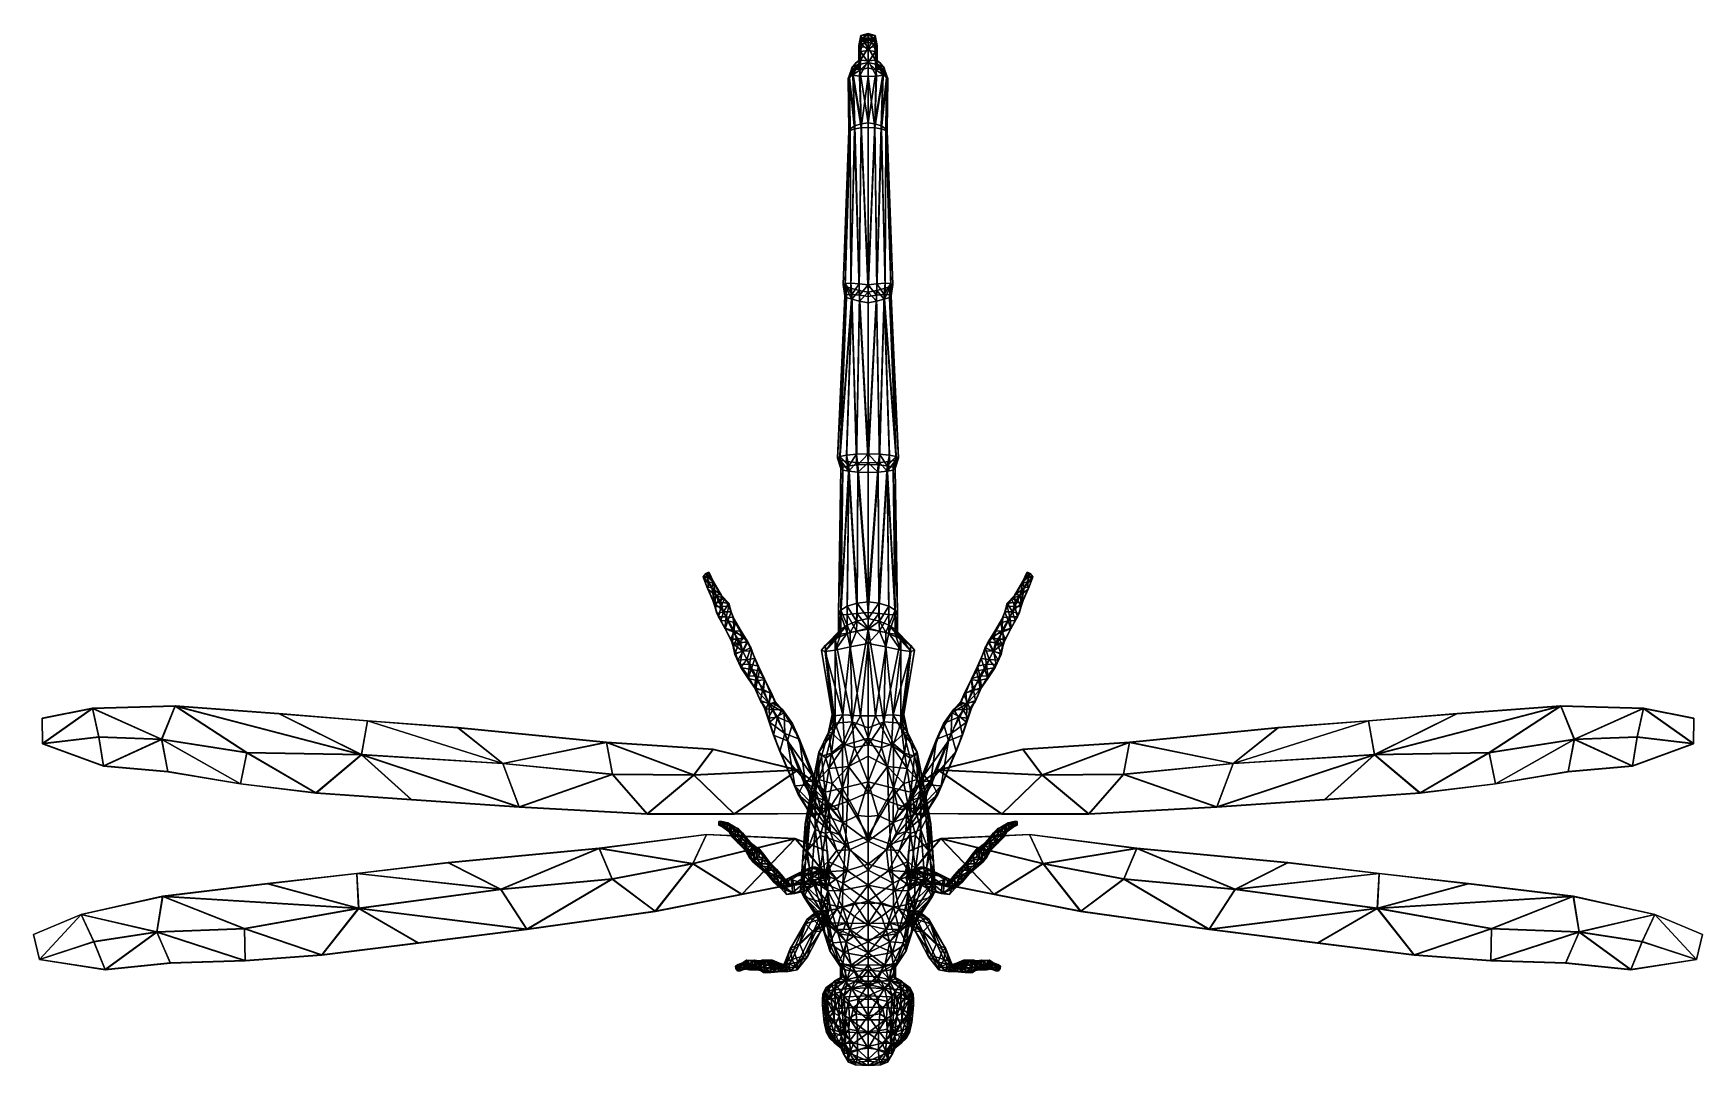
# Model space of a CAD drawing. Extents: x -0.038 to 0.038, y -0.0124 to 0.0347.
import ezdxf

# ---------------------------------------------------------------- set-up
doc = ezdxf.new("R2010")
doc.units = 0
doc.layers.add('DRAGNFLY$LWO', color=1, linetype='CONTINUOUS')

msp = doc.modelspace()

# ---------------------------------------------------------------- linework, layer by layer
at = {"layer": 'DRAGNFLY$LWO'}
for points in [[(-0.000331, 0.034569, 0.015035), (-0.000419, 0.034112, 0.015095), (-0.000267, 0.034406, 0.015252)], [(-0.000419, 0.034112, 0.015095), (-0.000331, 0.034569, 0.015035), (-0.000331, 0.034566, 0.014712)], [(-0.000408, 0.034038, 0.014782), (-0.000419, 0.034112, 0.015095), (-0.000331, 0.034566, 0.014712)], [(-0.000419, 0.034112, 0.015095), (-0.000335, 0.034066, 0.01537), (-0.000267, 0.034406, 0.015252)], [(-0.000418, 0.033794, 0.01403), (-0.000404, 0.033796, 0.014285), (-0.000334, 0.03426, 0.013985)], [(-0.000418, 0.033794, 0.01403), (-0.000334, 0.03426, 0.013985), (-0.000268, 0.034155, 0.013841)], [(-0.000331, 0.034566, 0.014712), (-0.000332, 0.034453, 0.014454), (-0.000408, 0.034038, 0.014782)], [(-0.000398, 0.033891, 0.014523), (-0.000408, 0.034038, 0.014782), (-0.000332, 0.034453, 0.014454)], [(-0.000333, 0.034328, 0.014225), (-0.000334, 0.03426, 0.013985), (-0.000404, 0.033796, 0.014285)], [(-0.000404, 0.033796, 0.014285), (-0.000398, 0.033891, 0.014523), (-0.000333, 0.034328, 0.014225)], [(-0.000398, 0.033891, 0.014523), (-0.000332, 0.034453, 0.014454), (-0.000333, 0.034328, 0.014225)], [(-0.000335, 0.034066, 0.01537), (0, 0.034009, 0.015483), (-0.000267, 0.034406, 0.015252)], [(-0.000333, 0.034328, 0.014225), (0, 0.034464, 0.014229), (-0.000334, 0.03426, 0.013985)], [(0, 0.034393, 0.013982), (-0.000334, 0.03426, 0.013985), (0, 0.034464, 0.014229)], [(-0.000334, 0.03426, 0.013985), (0, 0.034393, 0.013982), (-0.000268, 0.034155, 0.013841)], [(-0.000333, 0.034328, 0.014225), (-0.000332, 0.034453, 0.014454), (0, 0.034464, 0.014229)], [(0, 0.034579, 0.014465), (0, 0.034464, 0.014229), (-0.000332, 0.034453, 0.014454)], [(0, 0.034579, 0.014465), (-0.000332, 0.034453, 0.014454), (-0.000331, 0.034566, 0.014712)], [(0, 0.034667, 0.01473), (0, 0.034579, 0.014465), (-0.000331, 0.034566, 0.014712)], [(-0.000331, 0.034566, 0.014712), (-0.000331, 0.034569, 0.015035), (0, 0.034667, 0.01473)], [(0, 0.034651, 0.015051), (0, 0.034667, 0.01473), (-0.000331, 0.034569, 0.015035)], [(0, 0.034651, 0.015051), (-0.000331, 0.034569, 0.015035), (-0.000267, 0.034406, 0.015252)], [(0, 0.034393, 0.013982), (0, 0.034265, 0.013781), (-0.000268, 0.034155, 0.013841)], [(0, 0.034265, 0.013781), (0, 0.033879, 0.013737), (-0.000268, 0.034155, 0.013841)], [(0, 0.034446, 0.015335), (0, 0.034651, 0.015051), (-0.000267, 0.034406, 0.015252)], [(0, 0.034009, 0.015483), (0, 0.034446, 0.015335), (-0.000267, 0.034406, 0.015252)], [(0, 0.034579, 0.014465), (0, 0.034667, 0.01473), (0.000331, 0.034566, 0.014712)], [(0.000331, 0.034569, 0.015035), (0.000331, 0.034566, 0.014712), (0, 0.034667, 0.01473)], [(0, 0.034667, 0.01473), (0, 0.034651, 0.015051), (0.000331, 0.034569, 0.015035)], [(0, 0.034651, 0.015051), (0, 0.034446, 0.015335), (0.000267, 0.034406, 0.015252)], [(0.000331, 0.034569, 0.015035), (0, 0.034651, 0.015051), (0.000267, 0.034406, 0.015252)], [(0, 0.034464, 0.014229), (0, 0.034579, 0.014465), (0.000332, 0.034453, 0.014454)], [(0.000332, 0.034453, 0.014454), (0, 0.034579, 0.014465), (0.000331, 0.034566, 0.014712)], [(0, 0.034464, 0.014229), (0.000333, 0.034328, 0.014225), (0.000334, 0.03426, 0.013985)], [(0.000334, 0.03426, 0.013985), (0, 0.034393, 0.013982), (0, 0.034464, 0.014229)], [(0.000332, 0.034453, 0.014454), (0.000333, 0.034328, 0.014225), (0, 0.034464, 0.014229)], [(0, 0.034446, 0.015335), (0, 0.034009, 0.015483), (0.000267, 0.034406, 0.015252)], [(0, 0.034009, 0.015483), (0.000335, 0.034066, 0.01537), (0.000267, 0.034406, 0.015252)], [(0, 0.034393, 0.013982), (0.000334, 0.03426, 0.013985), (0.000268, 0.034155, 0.013841)], [(0, 0.034265, 0.013781), (0, 0.034393, 0.013982), (0.000268, 0.034155, 0.013841)], [(0, 0.033879, 0.013737), (0, 0.034265, 0.013781), (0.000268, 0.034155, 0.013841)], [(0.000419, 0.034112, 0.015095), (0.000331, 0.034569, 0.015035), (0.000267, 0.034406, 0.015252)], [(0.000335, 0.034066, 0.01537), (0.000419, 0.034112, 0.015095), (0.000267, 0.034406, 0.015252)], [(0.000334, 0.03426, 0.013985), (0.000418, 0.033794, 0.01403), (0.000268, 0.034155, 0.013841)], [(0.000331, 0.034569, 0.015035), (0.000419, 0.034112, 0.015095), (0.000331, 0.034566, 0.014712)], [(0.000332, 0.034453, 0.014454), (0.000331, 0.034566, 0.014712), (0.000408, 0.034038, 0.014782)], [(0.000419, 0.034112, 0.015095), (0.000408, 0.034038, 0.014782), (0.000331, 0.034566, 0.014712)], [(0.000408, 0.034038, 0.014782), (0.000398, 0.033891, 0.014523), (0.000332, 0.034453, 0.014454)], [(0.000332, 0.034453, 0.014454), (0.000398, 0.033891, 0.014523), (0.000333, 0.034328, 0.014225)], [(0.000334, 0.03426, 0.013985), (0.000333, 0.034328, 0.014225), (0.000404, 0.033796, 0.014285)], [(0.000398, 0.033891, 0.014523), (0.000404, 0.033796, 0.014285), (0.000333, 0.034328, 0.014225)], [(0.000404, 0.033796, 0.014285), (0.000418, 0.033794, 0.01403), (0.000334, 0.03426, 0.013985)], [(-0.000419, 0.034112, 0.015095), (-0.000408, 0.034038, 0.014782), (-0.000413, 0.033425, 0.015224)], [(-0.000419, 0.034112, 0.015095), (-0.000413, 0.033425, 0.015224), (-0.000335, 0.034066, 0.01537)], [(-0.000337, 0.033843, 0.013813), (-0.000418, 0.033794, 0.01403), (-0.000268, 0.034155, 0.013841)], [(-0.000418, 0.033794, 0.01403), (-0.000337, 0.033843, 0.013813), (-0.000338, 0.033265, 0.013876)], [(-0.000418, 0.033794, 0.01403), (-0.000401, 0.033154, 0.014107), (-0.000404, 0.033796, 0.014285)], [(-0.000401, 0.033154, 0.014107), (-0.000418, 0.033794, 0.01403), (-0.000338, 0.033265, 0.013876)], [(-0.00034, 0.033443, 0.015488), (-0.000335, 0.034066, 0.01537), (-0.000413, 0.033425, 0.015224)], [(-0.000384, 0.033274, 0.014919), (-0.000413, 0.033425, 0.015224), (-0.000408, 0.034038, 0.014782)], [(-0.000408, 0.034038, 0.014782), (-0.000398, 0.033891, 0.014523), (-0.000384, 0.033274, 0.014919)], [(-0.000398, 0.033891, 0.014523), (-0.000404, 0.033796, 0.014285), (-0.000367, 0.033115, 0.014651)], [(-0.000376, 0.033071, 0.01439), (-0.000404, 0.033796, 0.014285), (-0.000401, 0.033154, 0.014107)], [(-0.000376, 0.033071, 0.01439), (-0.000367, 0.033115, 0.014651), (-0.000404, 0.033796, 0.014285)], [(-0.000398, 0.033891, 0.014523), (-0.000367, 0.033115, 0.014651), (-0.000384, 0.033274, 0.014919)], [(0, 0.034009, 0.015483), (-0.000335, 0.034066, 0.01537), (-0.00034, 0.033443, 0.015488)], [(0, 0.033418, 0.015592), (0, 0.034009, 0.015483), (-0.00034, 0.033443, 0.015488)], [(-0.000338, 0.033265, 0.013876), (-0.000337, 0.033843, 0.013813), (0, 0.033337, 0.01379)], [(0, 0.033879, 0.013737), (-0.000337, 0.033843, 0.013813), (-0.000268, 0.034155, 0.013841)], [(0, 0.033879, 0.013737), (0, 0.033337, 0.01379), (-0.000337, 0.033843, 0.013813)], [(0.000337, 0.033843, 0.013813), (0, 0.033879, 0.013737), (0.000268, 0.034155, 0.013841)], [(0.000335, 0.034066, 0.01537), (0, 0.034009, 0.015483), (0.00034, 0.033443, 0.015488)], [(0, 0.034009, 0.015483), (0, 0.033418, 0.015592), (0.00034, 0.033443, 0.015488)], [(0, 0.033337, 0.01379), (0, 0.033879, 0.013737), (0.000337, 0.033843, 0.013813)], [(0.000337, 0.033843, 0.013813), (0.000338, 0.033265, 0.013876), (0, 0.033337, 0.01379)], [(0.000418, 0.033794, 0.01403), (0.000337, 0.033843, 0.013813), (0.000268, 0.034155, 0.013841)], [(0.000413, 0.033425, 0.015224), (0.000419, 0.034112, 0.015095), (0.000335, 0.034066, 0.01537)], [(0.000335, 0.034066, 0.01537), (0.00034, 0.033443, 0.015488), (0.000413, 0.033425, 0.015224)], [(0.000337, 0.033843, 0.013813), (0.000418, 0.033794, 0.01403), (0.000338, 0.033265, 0.013876)], [(0.000418, 0.033794, 0.01403), (0.000401, 0.033154, 0.014107), (0.000338, 0.033265, 0.013876)], [(0.000404, 0.033796, 0.014285), (0.000398, 0.033891, 0.014523), (0.000367, 0.033115, 0.014651)], [(0.000367, 0.033115, 0.014651), (0.000398, 0.033891, 0.014523), (0.000384, 0.033274, 0.014919)], [(0.000367, 0.033115, 0.014651), (0.000376, 0.033071, 0.01439), (0.000404, 0.033796, 0.014285)], [(0.000404, 0.033796, 0.014285), (0.000376, 0.033071, 0.01439), (0.000401, 0.033154, 0.014107)], [(0.000398, 0.033891, 0.014523), (0.000408, 0.034038, 0.014782), (0.000384, 0.033274, 0.014919)], [(0.000413, 0.033425, 0.015224), (0.000384, 0.033274, 0.014919), (0.000408, 0.034038, 0.014782)], [(0.000401, 0.033154, 0.014107), (0.000418, 0.033794, 0.01403), (0.000404, 0.033796, 0.014285)], [(0.000408, 0.034038, 0.014782), (0.000419, 0.034112, 0.015095), (0.000413, 0.033425, 0.015224)], [(-0.000896, 0.032613, 0.014674), (-0.000853, 0.032696, 0.015058), (-0.000762, 0.032989, 0.014632)], [(-0.000762, 0.032989, 0.014632), (-0.000719, 0.032957, 0.014332), (-0.000896, 0.032613, 0.014674)], [(-0.000848, 0.032643, 0.014337), (-0.000896, 0.032613, 0.014674), (-0.000719, 0.032957, 0.014332)], [(-0.000853, 0.032696, 0.015058), (-0.000896, 0.032613, 0.014674), (-0.000807, 0.030243, 0.015142)], [(-0.000853, 0.032696, 0.015058), (-0.000692, 0.03276, 0.015436), (-0.000727, 0.033148, 0.014962)], [(-0.000727, 0.033148, 0.014962), (-0.000762, 0.032989, 0.014632), (-0.000853, 0.032696, 0.015058)], [(-0.000692, 0.03276, 0.015436), (-0.000853, 0.032696, 0.015058), (-0.000609, 0.030309, 0.015415)], [(-0.000807, 0.030243, 0.015142), (-0.000609, 0.030309, 0.015415), (-0.000853, 0.032696, 0.015058)], [(-0.000719, 0.032957, 0.014332), (-0.000576, 0.033074, 0.014062), (-0.000848, 0.032643, 0.014337)], [(-0.000678, 0.032791, 0.014039), (-0.000848, 0.032643, 0.014337), (-0.000576, 0.033074, 0.014062)], [(-0.000678, 0.032791, 0.014039), (-0.000606, 0.030447, 0.014258), (-0.000848, 0.032643, 0.014337)], [(-0.000367, 0.033115, 0.014651), (-0.000762, 0.032989, 0.014632), (-0.000384, 0.033274, 0.014919)], [(-0.000727, 0.033148, 0.014962), (-0.000384, 0.033274, 0.014919), (-0.000762, 0.032989, 0.014632)], [(-0.000367, 0.033115, 0.014651), (-0.000376, 0.033071, 0.01439), (-0.000762, 0.032989, 0.014632)], [(-0.000719, 0.032957, 0.014332), (-0.000762, 0.032989, 0.014632), (-0.000376, 0.033071, 0.01439)], [(-0.000384, 0.033274, 0.014919), (-0.000727, 0.033148, 0.014962), (-0.000413, 0.033425, 0.015224)], [(-0.000588, 0.033295, 0.015282), (-0.000413, 0.033425, 0.015224), (-0.000727, 0.033148, 0.014962)], [(-0.000588, 0.033295, 0.015282), (-0.000727, 0.033148, 0.014962), (-0.000692, 0.03276, 0.015436)], [(-0.000376, 0.033071, 0.01439), (-0.000401, 0.033154, 0.014107), (-0.000719, 0.032957, 0.014332)], [(-0.000576, 0.033074, 0.014062), (-0.000719, 0.032957, 0.014332), (-0.000401, 0.033154, 0.014107)], [(-0.000588, 0.033295, 0.015282), (-0.000692, 0.03276, 0.015436), (-0.00034, 0.033443, 0.015488)], [(-0.000692, 0.03276, 0.015436), (-0.000383, 0.032723, 0.015706), (-0.00034, 0.033443, 0.015488)], [(-0.000383, 0.032723, 0.015706), (-0.000692, 0.03276, 0.015436), (-0.000314, 0.030362, 0.015596)], [(-0.000609, 0.030309, 0.015415), (-0.000314, 0.030362, 0.015596), (-0.000692, 0.03276, 0.015436)], [(-0.000379, 0.032984, 0.013802), (-0.000678, 0.032791, 0.014039), (-0.000576, 0.033074, 0.014062)], [(-0.000379, 0.032984, 0.013802), (-0.000312, 0.030549, 0.014085), (-0.000678, 0.032791, 0.014039)], [(-0.000312, 0.030549, 0.014085), (-0.000606, 0.030447, 0.014258), (-0.000678, 0.032791, 0.014039)], [(-0.000588, 0.033295, 0.015282), (-0.00034, 0.033443, 0.015488), (-0.000413, 0.033425, 0.015224)], [(-0.000576, 0.033074, 0.014062), (-0.000401, 0.033154, 0.014107), (-0.000338, 0.033265, 0.013876)], [(-0.000338, 0.033265, 0.013876), (-0.000379, 0.032984, 0.013802), (-0.000576, 0.033074, 0.014062)], [(-0.00034, 0.033443, 0.015488), (-0.000383, 0.032723, 0.015706), (0, 0.033418, 0.015592)], [(-0.000383, 0.032723, 0.015706), (0, 0.0327, 0.015807), (0, 0.033418, 0.015592)], [(-0.000383, 0.032723, 0.015706), (-0.000314, 0.030362, 0.015596), (0, 0.0327, 0.015807)], [(-0.000338, 0.033265, 0.013876), (0, 0.033337, 0.01379), (-0.000379, 0.032984, 0.013802)], [(0, 0.033094, 0.013709), (-0.000379, 0.032984, 0.013802), (0, 0.033337, 0.01379)], [(0, 0.033094, 0.013709), (0, 0.030586, 0.01402), (-0.000379, 0.032984, 0.013802)], [(0, 0.030586, 0.01402), (-0.000312, 0.030549, 0.014085), (-0.000379, 0.032984, 0.013802)], [(-0.000314, 0.030362, 0.015596), (0, 0.030379, 0.015657), (0, 0.0327, 0.015807)], [(0.000383, 0.032723, 0.015706), (0.00034, 0.033443, 0.015488), (0, 0.033418, 0.015592)], [(0, 0.0327, 0.015807), (0.000383, 0.032723, 0.015706), (0, 0.033418, 0.015592)], [(0, 0.033337, 0.01379), (0.000338, 0.033265, 0.013876), (0.000379, 0.032984, 0.013802)], [(0.000379, 0.032984, 0.013802), (0, 0.033094, 0.013709), (0, 0.033337, 0.01379)], [(0, 0.030586, 0.01402), (0, 0.033094, 0.013709), (0.000379, 0.032984, 0.013802)], [(0.000312, 0.030549, 0.014085), (0, 0.030586, 0.01402), (0.000379, 0.032984, 0.013802)], [(0.000314, 0.030362, 0.015596), (0.000383, 0.032723, 0.015706), (0, 0.0327, 0.015807)], [(0, 0.030379, 0.015657), (0.000314, 0.030362, 0.015596), (0, 0.0327, 0.015807)], [(0.000312, 0.030549, 0.014085), (0.000379, 0.032984, 0.013802), (0.000678, 0.032791, 0.014039)], [(0.000606, 0.030447, 0.014258), (0.000312, 0.030549, 0.014085), (0.000678, 0.032791, 0.014039)], [(0.000692, 0.03276, 0.015436), (0.000383, 0.032723, 0.015706), (0.000314, 0.030362, 0.015596)], [(0.000314, 0.030362, 0.015596), (0.000609, 0.030309, 0.015415), (0.000692, 0.03276, 0.015436)], [(0.000401, 0.033154, 0.014107), (0.000576, 0.033074, 0.014062), (0.000338, 0.033265, 0.013876)], [(0.000379, 0.032984, 0.013802), (0.000338, 0.033265, 0.013876), (0.000576, 0.033074, 0.014062)], [(0.00034, 0.033443, 0.015488), (0.000588, 0.033295, 0.015282), (0.000413, 0.033425, 0.015224)], [(0.000692, 0.03276, 0.015436), (0.000588, 0.033295, 0.015282), (0.00034, 0.033443, 0.015488)], [(0.000383, 0.032723, 0.015706), (0.000692, 0.03276, 0.015436), (0.00034, 0.033443, 0.015488)], [(0.000762, 0.032989, 0.014632), (0.000367, 0.033115, 0.014651), (0.000384, 0.033274, 0.014919)], [(0.000376, 0.033071, 0.01439), (0.000367, 0.033115, 0.014651), (0.000762, 0.032989, 0.014632)], [(0.000401, 0.033154, 0.014107), (0.000376, 0.033071, 0.01439), (0.000719, 0.032957, 0.014332)], [(0.000762, 0.032989, 0.014632), (0.000719, 0.032957, 0.014332), (0.000376, 0.033071, 0.01439)], [(0.000678, 0.032791, 0.014039), (0.000379, 0.032984, 0.013802), (0.000576, 0.033074, 0.014062)], [(0.000727, 0.033148, 0.014962), (0.000384, 0.033274, 0.014919), (0.000413, 0.033425, 0.015224)], [(0.000384, 0.033274, 0.014919), (0.000727, 0.033148, 0.014962), (0.000762, 0.032989, 0.014632)], [(0.000719, 0.032957, 0.014332), (0.000576, 0.033074, 0.014062), (0.000401, 0.033154, 0.014107)], [(0.000413, 0.033425, 0.015224), (0.000588, 0.033295, 0.015282), (0.000727, 0.033148, 0.014962)], [(0.000576, 0.033074, 0.014062), (0.000719, 0.032957, 0.014332), (0.000848, 0.032643, 0.014337)], [(0.000848, 0.032643, 0.014337), (0.000678, 0.032791, 0.014039), (0.000576, 0.033074, 0.014062)], [(0.000727, 0.033148, 0.014962), (0.000588, 0.033295, 0.015282), (0.000692, 0.03276, 0.015436)], [(0.000606, 0.030447, 0.014258), (0.000678, 0.032791, 0.014039), (0.000848, 0.032643, 0.014337)], [(0.000853, 0.032696, 0.015058), (0.000692, 0.03276, 0.015436), (0.000609, 0.030309, 0.015415)], [(0.000609, 0.030309, 0.015415), (0.000807, 0.030243, 0.015142), (0.000853, 0.032696, 0.015058)], [(0.000692, 0.03276, 0.015436), (0.000853, 0.032696, 0.015058), (0.000727, 0.033148, 0.014962)], [(0.000719, 0.032957, 0.014332), (0.000762, 0.032989, 0.014632), (0.000896, 0.032613, 0.014674)], [(0.000896, 0.032613, 0.014674), (0.000848, 0.032643, 0.014337), (0.000719, 0.032957, 0.014332)], [(0.000762, 0.032989, 0.014632), (0.000727, 0.033148, 0.014962), (0.000853, 0.032696, 0.015058)], [(0.000853, 0.032696, 0.015058), (0.000896, 0.032613, 0.014674), (0.000762, 0.032989, 0.014632)], [(0.000896, 0.032613, 0.014674), (0.000853, 0.032696, 0.015058), (0.000807, 0.030243, 0.015142)], [(-0.000848, 0.032643, 0.014337), (-0.000805, 0.030315, 0.014516), (-0.000896, 0.032613, 0.014674)], [(-0.000876, 0.030229, 0.014824), (-0.000807, 0.030243, 0.015142), (-0.000896, 0.032613, 0.014674)], [(-0.000805, 0.030315, 0.014516), (-0.000876, 0.030229, 0.014824), (-0.000896, 0.032613, 0.014674)], [(-0.000606, 0.030447, 0.014258), (-0.000805, 0.030315, 0.014516), (-0.000848, 0.032643, 0.014337)], [(0.000805, 0.030315, 0.014516), (0.000606, 0.030447, 0.014258), (0.000848, 0.032643, 0.014337)], [(0.000805, 0.030315, 0.014516), (0.000848, 0.032643, 0.014337), (0.000896, 0.032613, 0.014674)], [(0.000876, 0.030229, 0.014824), (0.000805, 0.030315, 0.014516), (0.000896, 0.032613, 0.014674)], [(0.000807, 0.030243, 0.015142), (0.000876, 0.030229, 0.014824), (0.000896, 0.032613, 0.014674)], [(-0.000606, 0.030447, 0.014258), (-0.000783, 0.02328, 0.013469), (-0.000805, 0.030315, 0.014516)], [(-0.000408, 0.023254, 0.013221), (-0.000783, 0.02328, 0.013469), (-0.000606, 0.030447, 0.014258)], [(-0.000312, 0.030549, 0.014085), (-0.000408, 0.023254, 0.013221), (-0.000606, 0.030447, 0.014258)], [(0, 0.0232, 0.013115), (-0.000408, 0.023254, 0.013221), (-0.000312, 0.030549, 0.014085)], [(0, 0.030586, 0.01402), (0, 0.0232, 0.013115), (-0.000312, 0.030549, 0.014085)], [(0, 0.0232, 0.013115), (0, 0.030586, 0.01402), (0.000312, 0.030549, 0.014085)], [(0.000408, 0.023254, 0.013221), (0, 0.0232, 0.013115), (0.000312, 0.030549, 0.014085)], [(0.000408, 0.023254, 0.013221), (0.000312, 0.030549, 0.014085), (0.000606, 0.030447, 0.014258)], [(0.000783, 0.02328, 0.013469), (0.000408, 0.023254, 0.013221), (0.000606, 0.030447, 0.014258)], [(0.000783, 0.02328, 0.013469), (0.000606, 0.030447, 0.014258), (0.000805, 0.030315, 0.014516)], [(-0.001124, 0.02322, 0.014219), (-0.001036, 0.023143, 0.014608), (-0.000876, 0.030229, 0.014824)], [(-0.001035, 0.023268, 0.013819), (-0.001124, 0.02322, 0.014219), (-0.000876, 0.030229, 0.014824)], [(-0.001036, 0.023143, 0.014608), (-0.000786, 0.02305, 0.014928), (-0.000807, 0.030243, 0.015142)], [(-0.000807, 0.030243, 0.015142), (-0.000876, 0.030229, 0.014824), (-0.001036, 0.023143, 0.014608)], [(-0.000805, 0.030315, 0.014516), (-0.001035, 0.023268, 0.013819), (-0.000876, 0.030229, 0.014824)], [(-0.000783, 0.02328, 0.013469), (-0.001035, 0.023268, 0.013819), (-0.000805, 0.030315, 0.014516)], [(-0.000609, 0.030309, 0.015415), (-0.000807, 0.030243, 0.015142), (-0.000786, 0.02305, 0.014928)], [(-0.000786, 0.02305, 0.014928), (-0.000409, 0.022956, 0.01513), (-0.000609, 0.030309, 0.015415)], [(-0.000609, 0.030309, 0.015415), (-0.000409, 0.022956, 0.01513), (-0.000314, 0.030362, 0.015596)], [(-0.000409, 0.022956, 0.01513), (0, 0.022879, 0.015184), (-0.000314, 0.030362, 0.015596)], [(0, 0.030379, 0.015657), (-0.000314, 0.030362, 0.015596), (0, 0.022879, 0.015184)], [(0.000314, 0.030362, 0.015596), (0, 0.030379, 0.015657), (0, 0.022879, 0.015184)], [(0, 0.022879, 0.015184), (0.000409, 0.022956, 0.01513), (0.000314, 0.030362, 0.015596)], [(0.000409, 0.022956, 0.01513), (0.000609, 0.030309, 0.015415), (0.000314, 0.030362, 0.015596)], [(0.000409, 0.022956, 0.01513), (0.000786, 0.02305, 0.014928), (0.000609, 0.030309, 0.015415)], [(0.000807, 0.030243, 0.015142), (0.000609, 0.030309, 0.015415), (0.000786, 0.02305, 0.014928)], [(0.001035, 0.023268, 0.013819), (0.000783, 0.02328, 0.013469), (0.000805, 0.030315, 0.014516)], [(0.000786, 0.02305, 0.014928), (0.001036, 0.023143, 0.014608), (0.000807, 0.030243, 0.015142)], [(0.001035, 0.023268, 0.013819), (0.000805, 0.030315, 0.014516), (0.000876, 0.030229, 0.014824)], [(0.000876, 0.030229, 0.014824), (0.000807, 0.030243, 0.015142), (0.001036, 0.023143, 0.014608)], [(0.001036, 0.023143, 0.014608), (0.001124, 0.02322, 0.014219), (0.000876, 0.030229, 0.014824)], [(0.001124, 0.02322, 0.014219), (0.001035, 0.023268, 0.013819), (0.000876, 0.030229, 0.014824)], [(-0.001035, 0.023268, 0.013819), (-0.000972, 0.02275, 0.013823), (-0.001124, 0.02322, 0.014219)], [(-0.001036, 0.023143, 0.014608), (-0.001124, 0.02322, 0.014219), (-0.000973, 0.022636, 0.014515)], [(-0.001055, 0.022707, 0.014174), (-0.000973, 0.022636, 0.014515), (-0.001124, 0.02322, 0.014219)], [(-0.000972, 0.02275, 0.013823), (-0.001055, 0.022707, 0.014174), (-0.001124, 0.02322, 0.014219)], [(-0.000786, 0.02305, 0.014928), (-0.001036, 0.023143, 0.014608), (-0.000739, 0.022551, 0.014795)], [(-0.000973, 0.022636, 0.014515), (-0.000739, 0.022551, 0.014795), (-0.001036, 0.023143, 0.014608)], [(-0.000783, 0.02328, 0.013469), (-0.000737, 0.02276, 0.013514), (-0.001035, 0.023268, 0.013819)], [(-0.000737, 0.02276, 0.013514), (-0.000972, 0.02275, 0.013823), (-0.001035, 0.023268, 0.013819)], [(-0.000786, 0.02305, 0.014928), (-0.000739, 0.022551, 0.014795), (-0.000409, 0.022956, 0.01513)], [(-0.000783, 0.02328, 0.013469), (-0.000408, 0.023254, 0.013221), (-0.000737, 0.02276, 0.013514)], [(-0.000739, 0.022551, 0.014795), (-0.000388, 0.022463, 0.014971), (-0.000409, 0.022956, 0.01513)], [(-0.000387, 0.022734, 0.013294), (-0.000737, 0.02276, 0.013514), (-0.000408, 0.023254, 0.013221)], [(-0.000409, 0.022956, 0.01513), (-0.000388, 0.022463, 0.014971), (0, 0.022879, 0.015184)], [(-0.000408, 0.023254, 0.013221), (0, 0.0232, 0.013115), (-0.000387, 0.022734, 0.013294)], [(-0.000388, 0.022463, 0.014971), (0, 0.022389, 0.015016), (0, 0.022879, 0.015184)], [(0, 0.02268, 0.013198), (-0.000387, 0.022734, 0.013294), (0, 0.0232, 0.013115)], [(0, 0.0232, 0.013115), (0.000408, 0.023254, 0.013221), (0.000387, 0.022734, 0.013294)], [(0.000387, 0.022734, 0.013294), (0, 0.02268, 0.013198), (0, 0.0232, 0.013115)], [(0.000388, 0.022463, 0.014971), (0.000409, 0.022956, 0.01513), (0, 0.022879, 0.015184)], [(0, 0.022389, 0.015016), (0.000388, 0.022463, 0.014971), (0, 0.022879, 0.015184)], [(0.000737, 0.02276, 0.013514), (0.000387, 0.022734, 0.013294), (0.000408, 0.023254, 0.013221)], [(0.000388, 0.022463, 0.014971), (0.000739, 0.022551, 0.014795), (0.000409, 0.022956, 0.01513)], [(0.000408, 0.023254, 0.013221), (0.000783, 0.02328, 0.013469), (0.000737, 0.02276, 0.013514)], [(0.000739, 0.022551, 0.014795), (0.000786, 0.02305, 0.014928), (0.000409, 0.022956, 0.01513)], [(0.000737, 0.02276, 0.013514), (0.000783, 0.02328, 0.013469), (0.001035, 0.023268, 0.013819)], [(0.000972, 0.02275, 0.013823), (0.000737, 0.02276, 0.013514), (0.001035, 0.023268, 0.013819)], [(0.001036, 0.023143, 0.014608), (0.000786, 0.02305, 0.014928), (0.000739, 0.022551, 0.014795)], [(0.000739, 0.022551, 0.014795), (0.000973, 0.022636, 0.014515), (0.001036, 0.023143, 0.014608)], [(0.000972, 0.02275, 0.013823), (0.001035, 0.023268, 0.013819), (0.001124, 0.02322, 0.014219)], [(0.001055, 0.022707, 0.014174), (0.000972, 0.02275, 0.013823), (0.001124, 0.02322, 0.014219)], [(0.001124, 0.02322, 0.014219), (0.001036, 0.023143, 0.014608), (0.000973, 0.022636, 0.014515)], [(0.000973, 0.022636, 0.014515), (0.001055, 0.022707, 0.014174), (0.001124, 0.02322, 0.014219)], [(-0.001055, 0.022707, 0.014174), (-0.000972, 0.02275, 0.013823), (-0.001396, 0.015304, 0.012873)], [(-0.001288, 0.015383, 0.012387), (-0.001396, 0.015304, 0.012873), (-0.000972, 0.02275, 0.013823)], [(-0.001055, 0.022707, 0.014174), (-0.001396, 0.015304, 0.012873), (-0.000973, 0.022636, 0.014515)], [(-0.001396, 0.015304, 0.012873), (-0.001289, 0.015225, 0.01336), (-0.000973, 0.022636, 0.014515)], [(-0.000973, 0.022636, 0.014515), (-0.001289, 0.015225, 0.01336), (-0.000739, 0.022551, 0.014795)], [(-0.001289, 0.015225, 0.01336), (-0.000982, 0.015158, 0.013772), (-0.000739, 0.022551, 0.014795)], [(-0.000972, 0.02275, 0.013823), (-0.000737, 0.02276, 0.013514), (-0.001288, 0.015383, 0.012387)], [(-0.00098, 0.01545, 0.011975), (-0.001288, 0.015383, 0.012387), (-0.000737, 0.02276, 0.013514)], [(-0.000982, 0.015158, 0.013772), (-0.000521, 0.015114, 0.014049), (-0.000739, 0.022551, 0.014795)], [(-0.00052, 0.015495, 0.0117), (-0.00098, 0.01545, 0.011975), (-0.000737, 0.02276, 0.013514)], [(-0.000388, 0.022463, 0.014971), (-0.000739, 0.022551, 0.014795), (-0.000521, 0.015114, 0.014049)], [(-0.000387, 0.022734, 0.013294), (-0.00052, 0.015495, 0.0117), (-0.000737, 0.02276, 0.013514)], [(-0.000521, 0.015114, 0.014049), (0, 0.015098, 0.014145), (-0.000388, 0.022463, 0.014971)], [(0, 0.015511, 0.011604), (-0.00052, 0.015495, 0.0117), (-0.000387, 0.022734, 0.013294)], [(0, 0.022389, 0.015016), (-0.000388, 0.022463, 0.014971), (0, 0.015098, 0.014145)], [(0, 0.02268, 0.013198), (0, 0.015511, 0.011604), (-0.000387, 0.022734, 0.013294)], [(0, 0.015511, 0.011604), (0, 0.02268, 0.013198), (0.000387, 0.022734, 0.013294)], [(0.00052, 0.015495, 0.0117), (0, 0.015511, 0.011604), (0.000387, 0.022734, 0.013294)], [(0.000388, 0.022463, 0.014971), (0, 0.022389, 0.015016), (0, 0.015098, 0.014145)], [(0, 0.015098, 0.014145), (0.000521, 0.015114, 0.014049), (0.000388, 0.022463, 0.014971)], [(0.00052, 0.015495, 0.0117), (0.000387, 0.022734, 0.013294), (0.000737, 0.02276, 0.013514)], [(0.000739, 0.022551, 0.014795), (0.000388, 0.022463, 0.014971), (0.000521, 0.015114, 0.014049)], [(0.00098, 0.01545, 0.011975), (0.00052, 0.015495, 0.0117), (0.000737, 0.02276, 0.013514)], [(0.000521, 0.015114, 0.014049), (0.000982, 0.015158, 0.013772), (0.000739, 0.022551, 0.014795)], [(0.000737, 0.02276, 0.013514), (0.000972, 0.02275, 0.013823), (0.001288, 0.015383, 0.012387)], [(0.001288, 0.015383, 0.012387), (0.00098, 0.01545, 0.011975), (0.000737, 0.02276, 0.013514)], [(0.001289, 0.015225, 0.01336), (0.000973, 0.022636, 0.014515), (0.000739, 0.022551, 0.014795)], [(0.000982, 0.015158, 0.013772), (0.001289, 0.015225, 0.01336), (0.000739, 0.022551, 0.014795)], [(0.000972, 0.02275, 0.013823), (0.001055, 0.022707, 0.014174), (0.001396, 0.015304, 0.012873)], [(0.001396, 0.015304, 0.012873), (0.001288, 0.015383, 0.012387), (0.000972, 0.02275, 0.013823)], [(0.001396, 0.015304, 0.012873), (0.001055, 0.022707, 0.014174), (0.000973, 0.022636, 0.014515)], [(0.001289, 0.015225, 0.01336), (0.001396, 0.015304, 0.012873), (0.000973, 0.022636, 0.014515)], [(-0.001288, 0.015383, 0.012387), (-0.001147, 0.014903, 0.012363), (-0.001396, 0.015304, 0.012873)], [(-0.001289, 0.015225, 0.01336), (-0.001396, 0.015304, 0.012873), (-0.001148, 0.014766, 0.013208)], [(-0.001244, 0.014834, 0.012785), (-0.001148, 0.014766, 0.013208), (-0.001396, 0.015304, 0.012873)], [(-0.001147, 0.014903, 0.012363), (-0.001244, 0.014834, 0.012785), (-0.001396, 0.015304, 0.012873)], [(-0.000982, 0.015158, 0.013772), (-0.001289, 0.015225, 0.01336), (-0.000873, 0.014708, 0.013566)], [(-0.001148, 0.014766, 0.013208), (-0.000873, 0.014708, 0.013566), (-0.001289, 0.015225, 0.01336)], [(-0.00098, 0.01545, 0.011975), (-0.000872, 0.014961, 0.012006), (-0.001288, 0.015383, 0.012387)], [(-0.000872, 0.014961, 0.012006), (-0.001147, 0.014903, 0.012363), (-0.001288, 0.015383, 0.012387)], [(-0.00098, 0.01545, 0.011975), (-0.00052, 0.015495, 0.0117), (-0.000872, 0.014961, 0.012006)], [(-0.000461, 0.015, 0.011767), (-0.000872, 0.014961, 0.012006), (-0.00052, 0.015495, 0.0117)], [(-0.00052, 0.015495, 0.0117), (0, 0.015511, 0.011604), (-0.000461, 0.015, 0.011767)], [(0, 0.015013, 0.011683), (-0.000461, 0.015, 0.011767), (0, 0.015511, 0.011604)], [(0, 0.015511, 0.011604), (0.00052, 0.015495, 0.0117), (0.000461, 0.015, 0.011767)], [(0.000461, 0.015, 0.011767), (0, 0.015013, 0.011683), (0, 0.015511, 0.011604)], [(0.000872, 0.014961, 0.012006), (0.000461, 0.015, 0.011767), (0.00052, 0.015495, 0.0117)], [(0.00052, 0.015495, 0.0117), (0.00098, 0.01545, 0.011975), (0.000872, 0.014961, 0.012006)], [(0.000872, 0.014961, 0.012006), (0.00098, 0.01545, 0.011975), (0.001288, 0.015383, 0.012387)], [(0.001147, 0.014903, 0.012363), (0.000872, 0.014961, 0.012006), (0.001288, 0.015383, 0.012387)], [(0.001289, 0.015225, 0.01336), (0.000982, 0.015158, 0.013772), (0.000873, 0.014708, 0.013566)], [(0.000873, 0.014708, 0.013566), (0.001148, 0.014766, 0.013208), (0.001289, 0.015225, 0.01336)], [(0.001147, 0.014903, 0.012363), (0.001288, 0.015383, 0.012387), (0.001396, 0.015304, 0.012873)], [(0.001244, 0.014834, 0.012785), (0.001147, 0.014903, 0.012363), (0.001396, 0.015304, 0.012873)], [(0.001396, 0.015304, 0.012873), (0.001289, 0.015225, 0.01336), (0.001148, 0.014766, 0.013208)], [(0.001148, 0.014766, 0.013208), (0.001244, 0.014834, 0.012785), (0.001396, 0.015304, 0.012873)], [(-0.001244, 0.014834, 0.012785), (-0.001147, 0.014903, 0.012363), (-0.001347, 0.008241, 0.011598)], [(-0.001243, 0.008384, 0.011119), (-0.001347, 0.008241, 0.011598), (-0.001147, 0.014903, 0.012363)], [(-0.001244, 0.014834, 0.012785), (-0.001347, 0.008241, 0.011598), (-0.001148, 0.014766, 0.013208)], [(-0.001347, 0.008241, 0.011598), (-0.001243, 0.008172, 0.012085), (-0.001148, 0.014766, 0.013208)], [(-0.001147, 0.014903, 0.012363), (-0.000872, 0.014961, 0.012006), (-0.001243, 0.008384, 0.011119)], [(-0.000945, 0.00856, 0.010717), (-0.001243, 0.008384, 0.011119), (-0.000872, 0.014961, 0.012006)], [(-0.001148, 0.014766, 0.013208), (-0.001243, 0.008172, 0.012085), (-0.000873, 0.014708, 0.013566)], [(-0.001243, 0.008172, 0.012085), (-0.000945, 0.008182, 0.012515), (-0.000873, 0.014708, 0.013566)], [(-0.000982, 0.015158, 0.013772), (-0.000873, 0.014708, 0.013566), (-0.000521, 0.015114, 0.014049)], [(-0.000945, 0.00856, 0.010717), (-0.000872, 0.014961, 0.012006), (-0.0005, 0.008705, 0.010454)], [(-0.000945, 0.008182, 0.012515), (-0.0005, 0.008236, 0.01283), (-0.000873, 0.014708, 0.013566)], [(-0.000873, 0.014708, 0.013566), (-0.000461, 0.014669, 0.013806), (-0.000521, 0.015114, 0.014049)], [(-0.000461, 0.014669, 0.013806), (-0.000873, 0.014708, 0.013566), (-0.0005, 0.008236, 0.01283)], [(-0.000461, 0.015, 0.011767), (-0.0005, 0.008705, 0.010454), (-0.000872, 0.014961, 0.012006)], [(-0.000521, 0.015114, 0.014049), (-0.000461, 0.014669, 0.013806), (0, 0.015098, 0.014145)], [(0, 0.008765, 0.010374), (-0.0005, 0.008705, 0.010454), (-0.000461, 0.015, 0.011767)], [(-0.0005, 0.008236, 0.01283), (0, 0.008281, 0.012975), (-0.000461, 0.014669, 0.013806)], [(-0.000461, 0.014669, 0.013806), (0, 0.014656, 0.01389), (0, 0.015098, 0.014145)], [(0, 0.015013, 0.011683), (0, 0.008765, 0.010374), (-0.000461, 0.015, 0.011767)], [(0, 0.014656, 0.01389), (-0.000461, 0.014669, 0.013806), (0, 0.008281, 0.012975)], [(0.000461, 0.014669, 0.013806), (0.000521, 0.015114, 0.014049), (0, 0.015098, 0.014145)], [(0, 0.014656, 0.01389), (0.000461, 0.014669, 0.013806), (0, 0.015098, 0.014145)], [(0, 0.008765, 0.010374), (0, 0.015013, 0.011683), (0.000461, 0.015, 0.011767)], [(0.0005, 0.008705, 0.010454), (0, 0.008765, 0.010374), (0.000461, 0.015, 0.011767)], [(0.000461, 0.014669, 0.013806), (0, 0.014656, 0.01389), (0, 0.008281, 0.012975)], [(0, 0.008281, 0.012975), (0.0005, 0.008236, 0.01283), (0.000461, 0.014669, 0.013806)], [(0.000461, 0.014669, 0.013806), (0.000873, 0.014708, 0.013566), (0.000521, 0.015114, 0.014049)], [(0.0005, 0.008705, 0.010454), (0.000461, 0.015, 0.011767), (0.000872, 0.014961, 0.012006)], [(0.000873, 0.014708, 0.013566), (0.000461, 0.014669, 0.013806), (0.0005, 0.008236, 0.01283)], [(0.000872, 0.014961, 0.012006), (0.000945, 0.00856, 0.010717), (0.0005, 0.008705, 0.010454)], [(0.0005, 0.008236, 0.01283), (0.000945, 0.008182, 0.012515), (0.000873, 0.014708, 0.013566)], [(0.000873, 0.014708, 0.013566), (0.000982, 0.015158, 0.013772), (0.000521, 0.015114, 0.014049)], [(0.000872, 0.014961, 0.012006), (0.001147, 0.014903, 0.012363), (0.001243, 0.008384, 0.011119)], [(0.001243, 0.008384, 0.011119), (0.000945, 0.00856, 0.010717), (0.000872, 0.014961, 0.012006)], [(0.001243, 0.008172, 0.012085), (0.001148, 0.014766, 0.013208), (0.000873, 0.014708, 0.013566)], [(0.000945, 0.008182, 0.012515), (0.001243, 0.008172, 0.012085), (0.000873, 0.014708, 0.013566)], [(0.001147, 0.014903, 0.012363), (0.001244, 0.014834, 0.012785), (0.001347, 0.008241, 0.011598)], [(0.001347, 0.008241, 0.011598), (0.001243, 0.008384, 0.011119), (0.001147, 0.014903, 0.012363)], [(0.001347, 0.008241, 0.011598), (0.001244, 0.014834, 0.012785), (0.001148, 0.014766, 0.013208)], [(0.001243, 0.008172, 0.012085), (0.001347, 0.008241, 0.011598), (0.001148, 0.014766, 0.013208)], [(-0.007506, 0.009897, 0.000288), (-0.007379, 0.010053, 0.000402), (-0.007291, 0.010093, 0.000171)], [(-0.007506, 0.009897, 0.000288), (-0.007291, 0.010093, 0.000171), (-0.007351, 0.009922, 0.000061)], [(-0.007263, 0.00965, 0.000571), (-0.007379, 0.010053, 0.000402), (-0.007506, 0.009897, 0.000288)], [(-0.007506, 0.009897, 0.000288), (-0.007351, 0.009922, 0.000061), (-0.007482, 0.009809, 0.00011)], [(-0.007506, 0.009897, 0.000288), (-0.007291, 0.009344, 0.000551), (-0.007263, 0.00965, 0.000571)], [(-0.007344, 0.009438, 0.000281), (-0.007291, 0.009344, 0.000551), (-0.007506, 0.009897, 0.000288)], [(-0.007344, 0.009438, 0.000281), (-0.007506, 0.009897, 0.000288), (-0.007482, 0.009809, 0.00011)], [(-0.007114, 0.009393, 0.000246), (-0.007482, 0.009809, 0.00011), (-0.007351, 0.009922, 0.000061)], [(-0.007379, 0.010053, 0.000402), (-0.007229, 0.010091, 0.000322), (-0.007291, 0.010093, 0.000171)], [(-0.007031, 0.009624, 0.000555), (-0.007229, 0.010091, 0.000322), (-0.007379, 0.010053, 0.000402)], [(-0.007379, 0.010053, 0.000402), (-0.007263, 0.00965, 0.000571), (-0.007031, 0.009624, 0.000555)], [(-0.00705, 0.009709, 0.000267), (-0.007351, 0.009922, 0.000061), (-0.007291, 0.010093, 0.000171)], [(-0.00705, 0.009709, 0.000267), (-0.007114, 0.009393, 0.000246), (-0.007351, 0.009922, 0.000061)], [(-0.00705, 0.009709, 0.000267), (-0.007291, 0.010093, 0.000171), (-0.007229, 0.010091, 0.000322)], [(-0.007229, 0.010091, 0.000322), (-0.007031, 0.009624, 0.000555), (-0.00705, 0.009709, 0.000267)], [(0.007031, 0.009624, 0.000555), (0.007229, 0.010091, 0.000322), (0.00705, 0.009709, 0.000267)], [(0.007229, 0.010091, 0.000322), (0.007031, 0.009624, 0.000555), (0.007379, 0.010053, 0.000402)], [(0.007263, 0.00965, 0.000571), (0.007379, 0.010053, 0.000402), (0.007031, 0.009624, 0.000555)], [(0.007351, 0.009922, 0.000061), (0.00705, 0.009709, 0.000267), (0.007291, 0.010093, 0.000171)], [(0.007291, 0.010093, 0.000171), (0.00705, 0.009709, 0.000267), (0.007229, 0.010091, 0.000322)], [(0.007114, 0.009393, 0.000246), (0.00705, 0.009709, 0.000267), (0.007351, 0.009922, 0.000061)], [(0.007482, 0.009809, 0.00011), (0.007114, 0.009393, 0.000246), (0.007351, 0.009922, 0.000061)], [(0.007229, 0.010091, 0.000322), (0.007379, 0.010053, 0.000402), (0.007291, 0.010093, 0.000171)], [(0.007379, 0.010053, 0.000402), (0.007263, 0.00965, 0.000571), (0.007506, 0.009897, 0.000288)], [(0.007291, 0.009344, 0.000551), (0.007506, 0.009897, 0.000288), (0.007263, 0.00965, 0.000571)], [(0.007379, 0.010053, 0.000402), (0.007506, 0.009897, 0.000288), (0.007291, 0.010093, 0.000171)], [(0.007291, 0.010093, 0.000171), (0.007506, 0.009897, 0.000288), (0.007351, 0.009922, 0.000061)], [(0.007291, 0.009344, 0.000551), (0.007344, 0.009438, 0.000281), (0.007506, 0.009897, 0.000288)], [(0.007506, 0.009897, 0.000288), (0.007344, 0.009438, 0.000281), (0.007482, 0.009809, 0.00011)], [(0.007351, 0.009922, 0.000061), (0.007506, 0.009897, 0.000288), (0.007482, 0.009809, 0.00011)], [(-0.007114, 0.009393, 0.000246), (-0.007344, 0.009438, 0.000281), (-0.007482, 0.009809, 0.00011)], [(-0.006995, 0.008721, 0.000676), (-0.007291, 0.009344, 0.000551), (-0.007344, 0.009438, 0.000281)], [(-0.006995, 0.008721, 0.000676), (-0.007344, 0.009438, 0.000281), (-0.007114, 0.009393, 0.000246)], [(-0.006952, 0.009061, 0.000962), (-0.007263, 0.00965, 0.000571), (-0.007291, 0.009344, 0.000551)], [(-0.007291, 0.009344, 0.000551), (-0.007069, 0.008823, 0.000885), (-0.006952, 0.009061, 0.000962)], [(-0.006995, 0.008721, 0.000676), (-0.007069, 0.008823, 0.000885), (-0.007291, 0.009344, 0.000551)], [(-0.006952, 0.009061, 0.000962), (-0.007031, 0.009624, 0.000555), (-0.007263, 0.00965, 0.000571)], [(-0.006675, 0.009044, 0.000693), (-0.007114, 0.009393, 0.000246), (-0.00705, 0.009709, 0.000267)], [(-0.007114, 0.009393, 0.000246), (-0.006704, 0.008732, 0.000623), (-0.006995, 0.008721, 0.000676)], [(-0.006675, 0.009044, 0.000693), (-0.006704, 0.008732, 0.000623), (-0.007114, 0.009393, 0.000246)], [(-0.006675, 0.009044, 0.000693), (-0.00705, 0.009709, 0.000267), (-0.007031, 0.009624, 0.000555)], [(-0.007031, 0.009624, 0.000555), (-0.006726, 0.009088, 0.00091), (-0.006675, 0.009044, 0.000693)], [(-0.006952, 0.009061, 0.000962), (-0.006726, 0.009088, 0.00091), (-0.007031, 0.009624, 0.000555)], [(0.007114, 0.009393, 0.000246), (0.006675, 0.009044, 0.000693), (0.00705, 0.009709, 0.000267)], [(0.00705, 0.009709, 0.000267), (0.006675, 0.009044, 0.000693), (0.007031, 0.009624, 0.000555)], [(0.006726, 0.009088, 0.00091), (0.007031, 0.009624, 0.000555), (0.006675, 0.009044, 0.000693)], [(0.006704, 0.008732, 0.000623), (0.006675, 0.009044, 0.000693), (0.007114, 0.009393, 0.000246)], [(0.006704, 0.008732, 0.000623), (0.007114, 0.009393, 0.000246), (0.006995, 0.008721, 0.000676)], [(0.006726, 0.009088, 0.00091), (0.006952, 0.009061, 0.000962), (0.007031, 0.009624, 0.000555)], [(0.007263, 0.00965, 0.000571), (0.006952, 0.009061, 0.000962), (0.007291, 0.009344, 0.000551)], [(0.007031, 0.009624, 0.000555), (0.006952, 0.009061, 0.000962), (0.007263, 0.00965, 0.000571)], [(0.007069, 0.008823, 0.000885), (0.007291, 0.009344, 0.000551), (0.006952, 0.009061, 0.000962)], [(0.007291, 0.009344, 0.000551), (0.006995, 0.008721, 0.000676), (0.007344, 0.009438, 0.000281)], [(0.007344, 0.009438, 0.000281), (0.006995, 0.008721, 0.000676), (0.007114, 0.009393, 0.000246)], [(0.007069, 0.008823, 0.000885), (0.006995, 0.008721, 0.000676), (0.007291, 0.009344, 0.000551)], [(0.007344, 0.009438, 0.000281), (0.007114, 0.009393, 0.000246), (0.007482, 0.009809, 0.00011)], [(-0.006982, 0.008547, 0.001161), (-0.006952, 0.009061, 0.000962), (-0.007069, 0.008823, 0.000885)], [(-0.006982, 0.008547, 0.001161), (-0.007069, 0.008823, 0.000885), (-0.006995, 0.008721, 0.000676)], [(-0.006578, 0.008312, 0.000805), (-0.006995, 0.008721, 0.000676), (-0.006704, 0.008732, 0.000623)], [(-0.006995, 0.008721, 0.000676), (-0.006888, 0.008234, 0.000939), (-0.006982, 0.008547, 0.001161)], [(-0.006578, 0.008312, 0.000805), (-0.006888, 0.008234, 0.000939), (-0.006995, 0.008721, 0.000676)], [(-0.006982, 0.008547, 0.001161), (-0.006822, 0.008839, 0.001321), (-0.006952, 0.009061, 0.000962)], [(-0.006688, 0.008551, 0.00155), (-0.006822, 0.008839, 0.001321), (-0.006982, 0.008547, 0.001161)], [(-0.006982, 0.008547, 0.001161), (-0.006807, 0.008078, 0.001473), (-0.006688, 0.008551, 0.00155)], [(-0.006807, 0.008078, 0.001473), (-0.006982, 0.008547, 0.001161), (-0.006888, 0.008234, 0.000939)], [(-0.006542, 0.0089, 0.001185), (-0.006726, 0.009088, 0.00091), (-0.006952, 0.009061, 0.000962)], [(-0.006952, 0.009061, 0.000962), (-0.006822, 0.008839, 0.001321), (-0.006542, 0.0089, 0.001185)], [(-0.006688, 0.008551, 0.00155), (-0.006542, 0.0089, 0.001185), (-0.006822, 0.008839, 0.001321)], [(-0.006465, 0.008078, 0.001916), (-0.006688, 0.008551, 0.00155), (-0.006807, 0.008078, 0.001473)], [(-0.006542, 0.0089, 0.001185), (-0.006675, 0.009044, 0.000693), (-0.006726, 0.009088, 0.00091)], [(-0.006336, 0.008705, 0.000884), (-0.006704, 0.008732, 0.000623), (-0.006675, 0.009044, 0.000693)], [(-0.006336, 0.008705, 0.000884), (-0.006578, 0.008312, 0.000805), (-0.006704, 0.008732, 0.000623)], [(-0.006688, 0.008551, 0.00155), (-0.00634, 0.008559, 0.001476), (-0.006542, 0.0089, 0.001185)], [(-0.006465, 0.008078, 0.001916), (-0.00634, 0.008559, 0.001476), (-0.006688, 0.008551, 0.00155)], [(-0.006542, 0.0089, 0.001185), (-0.006336, 0.008705, 0.000884), (-0.006675, 0.009044, 0.000693)], [(-0.006231, 0.008305, 0.001215), (-0.006578, 0.008312, 0.000805), (-0.006336, 0.008705, 0.000884)], [(-0.00634, 0.008559, 0.001476), (-0.006336, 0.008705, 0.000884), (-0.006542, 0.0089, 0.001185)], [(-0.006465, 0.008078, 0.001916), (-0.006144, 0.00804, 0.001891), (-0.00634, 0.008559, 0.001476)], [(-0.00634, 0.008559, 0.001476), (-0.006231, 0.008305, 0.001215), (-0.006336, 0.008705, 0.000884)], [(-0.006144, 0.00804, 0.001891), (-0.006231, 0.008305, 0.001215), (-0.00634, 0.008559, 0.001476)], [(-0.001243, 0.008384, 0.011119), (-0.001241, 0.007494, 0.011038), (-0.001347, 0.008241, 0.011598)], [(-0.000945, 0.00856, 0.010717), (-0.000956, 0.007693, 0.010714), (-0.001243, 0.008384, 0.011119)], [(-0.000956, 0.007693, 0.010714), (-0.001241, 0.007494, 0.011038), (-0.001243, 0.008384, 0.011119)], [(-0.00053, 0.007881, 0.010509), (-0.000956, 0.007693, 0.010714), (-0.000945, 0.00856, 0.010717)], [(-0.0005, 0.008705, 0.010454), (-0.00053, 0.007881, 0.010509), (-0.000945, 0.00856, 0.010717)], [(0, 0.008007, 0.010457), (-0.00053, 0.007881, 0.010509), (-0.0005, 0.008705, 0.010454)], [(0, 0.008765, 0.010374), (0, 0.008007, 0.010457), (-0.0005, 0.008705, 0.010454)], [(0, 0.008007, 0.010457), (0, 0.008765, 0.010374), (0.0005, 0.008705, 0.010454)], [(0.00053, 0.007881, 0.010509), (0, 0.008007, 0.010457), (0.0005, 0.008705, 0.010454)], [(0.00053, 0.007881, 0.010509), (0.0005, 0.008705, 0.010454), (0.000945, 0.00856, 0.010717)], [(0.000956, 0.007693, 0.010714), (0.00053, 0.007881, 0.010509), (0.000945, 0.00856, 0.010717)], [(0.000956, 0.007693, 0.010714), (0.000945, 0.00856, 0.010717), (0.001243, 0.008384, 0.011119)], [(0.001241, 0.007494, 0.011038), (0.000956, 0.007693, 0.010714), (0.001243, 0.008384, 0.011119)], [(0.001241, 0.007494, 0.011038), (0.001243, 0.008384, 0.011119), (0.001347, 0.008241, 0.011598)], [(0.006231, 0.008305, 0.001215), (0.006144, 0.00804, 0.001891), (0.00634, 0.008559, 0.001476)], [(0.006144, 0.00804, 0.001891), (0.006465, 0.008078, 0.001916), (0.00634, 0.008559, 0.001476)], [(0.006578, 0.008312, 0.000805), (0.006231, 0.008305, 0.001215), (0.006336, 0.008705, 0.000884)], [(0.006231, 0.008305, 0.001215), (0.00634, 0.008559, 0.001476), (0.006336, 0.008705, 0.000884)], [(0.006704, 0.008732, 0.000623), (0.006336, 0.008705, 0.000884), (0.006675, 0.009044, 0.000693)], [(0.006336, 0.008705, 0.000884), (0.006542, 0.0089, 0.001185), (0.006675, 0.009044, 0.000693)], [(0.006336, 0.008705, 0.000884), (0.00634, 0.008559, 0.001476), (0.006542, 0.0089, 0.001185)], [(0.006578, 0.008312, 0.000805), (0.006336, 0.008705, 0.000884), (0.006704, 0.008732, 0.000623)], [(0.00634, 0.008559, 0.001476), (0.006688, 0.008551, 0.00155), (0.006542, 0.0089, 0.001185)], [(0.00634, 0.008559, 0.001476), (0.006465, 0.008078, 0.001916), (0.006688, 0.008551, 0.00155)], [(0.006688, 0.008551, 0.00155), (0.006465, 0.008078, 0.001916), (0.006807, 0.008078, 0.001473)], [(0.006675, 0.009044, 0.000693), (0.006542, 0.0089, 0.001185), (0.006726, 0.009088, 0.00091)], [(0.006726, 0.009088, 0.00091), (0.006542, 0.0089, 0.001185), (0.006952, 0.009061, 0.000962)], [(0.006822, 0.008839, 0.001321), (0.006952, 0.009061, 0.000962), (0.006542, 0.0089, 0.001185)], [(0.006542, 0.0089, 0.001185), (0.006688, 0.008551, 0.00155), (0.006822, 0.008839, 0.001321)], [(0.006995, 0.008721, 0.000676), (0.006578, 0.008312, 0.000805), (0.006704, 0.008732, 0.000623)], [(0.006888, 0.008234, 0.000939), (0.006578, 0.008312, 0.000805), (0.006995, 0.008721, 0.000676)], [(0.006822, 0.008839, 0.001321), (0.006688, 0.008551, 0.00155), (0.006982, 0.008547, 0.001161)], [(0.006807, 0.008078, 0.001473), (0.006982, 0.008547, 0.001161), (0.006688, 0.008551, 0.00155)], [(0.006982, 0.008547, 0.001161), (0.006807, 0.008078, 0.001473), (0.006888, 0.008234, 0.000939)], [(0.006822, 0.008839, 0.001321), (0.006982, 0.008547, 0.001161), (0.006952, 0.009061, 0.000962)], [(0.006888, 0.008234, 0.000939), (0.006995, 0.008721, 0.000676), (0.006982, 0.008547, 0.001161)], [(0.006952, 0.009061, 0.000962), (0.006982, 0.008547, 0.001161), (0.007069, 0.008823, 0.000885)], [(0.007069, 0.008823, 0.000885), (0.006982, 0.008547, 0.001161), (0.006995, 0.008721, 0.000676)], [(-0.006708, 0.007915, 0.001136), (-0.006888, 0.008234, 0.000939), (-0.006578, 0.008312, 0.000805)], [(-0.006888, 0.008234, 0.000939), (-0.006708, 0.007915, 0.001136), (-0.006807, 0.008078, 0.001473)], [(-0.006807, 0.008078, 0.001473), (-0.006519, 0.007563, 0.001963), (-0.006465, 0.008078, 0.001916)], [(-0.006512, 0.007529, 0.001547), (-0.006519, 0.007563, 0.001963), (-0.006807, 0.008078, 0.001473)], [(-0.006512, 0.007529, 0.001547), (-0.006807, 0.008078, 0.001473), (-0.006708, 0.007915, 0.001136)], [(-0.006578, 0.008312, 0.000805), (-0.006383, 0.007896, 0.001156), (-0.006708, 0.007915, 0.001136)], [(-0.006512, 0.007529, 0.001547), (-0.006708, 0.007915, 0.001136), (-0.006383, 0.007896, 0.001156)], [(-0.006231, 0.008305, 0.001215), (-0.006383, 0.007896, 0.001156), (-0.006578, 0.008312, 0.000805)], [(-0.006102, 0.007434, 0.002479), (-0.006465, 0.008078, 0.001916), (-0.006519, 0.007563, 0.001963)], [(-0.006383, 0.007896, 0.001156), (-0.006146, 0.0074, 0.001617), (-0.006512, 0.007529, 0.001547)], [(-0.006102, 0.007434, 0.002479), (-0.006144, 0.00804, 0.001891), (-0.006465, 0.008078, 0.001916)], [(-0.006039, 0.007798, 0.001657), (-0.006383, 0.007896, 0.001156), (-0.006231, 0.008305, 0.001215)], [(-0.006039, 0.007798, 0.001657), (-0.006146, 0.0074, 0.001617), (-0.006383, 0.007896, 0.001156)], [(-0.006144, 0.00804, 0.001891), (-0.006039, 0.007798, 0.001657), (-0.006231, 0.008305, 0.001215)], [(-0.005736, 0.00723, 0.002099), (-0.006146, 0.0074, 0.001617), (-0.006039, 0.007798, 0.001657)], [(-0.005779, 0.007416, 0.002358), (-0.006039, 0.007798, 0.001657), (-0.006144, 0.00804, 0.001891)], [(-0.006102, 0.007434, 0.002479), (-0.005779, 0.007416, 0.002358), (-0.006144, 0.00804, 0.001891)], [(-0.005779, 0.007416, 0.002358), (-0.005736, 0.00723, 0.002099), (-0.006039, 0.007798, 0.001657)], [(-0.000956, 0.007693, 0.010714), (-0.001494, 0.007072, 0.010197), (-0.001241, 0.007494, 0.011038)], [(-0.000809, 0.007359, 0.009871), (-0.001494, 0.007072, 0.010197), (-0.000956, 0.007693, 0.010714)], [(-0.001243, 0.008172, 0.012085), (-0.001347, 0.008241, 0.011598), (-0.001241, 0.007292, 0.011835)], [(-0.001341, 0.007348, 0.01143), (-0.001241, 0.007292, 0.011835), (-0.001347, 0.008241, 0.011598)], [(-0.001241, 0.007494, 0.011038), (-0.001341, 0.007348, 0.01143), (-0.001347, 0.008241, 0.011598)], [(-0.000945, 0.008182, 0.012515), (-0.001243, 0.008172, 0.012085), (-0.000956, 0.007329, 0.012195)], [(-0.001241, 0.007292, 0.011835), (-0.000956, 0.007329, 0.012195), (-0.001243, 0.008172, 0.012085)], [(-0.000956, 0.007329, 0.012195), (-0.00053, 0.007431, 0.012468), (-0.000945, 0.008182, 0.012515)], [(-0.00053, 0.007881, 0.010509), (-0.000809, 0.007359, 0.009871), (-0.000956, 0.007693, 0.010714)], [(-0.0005, 0.008236, 0.01283), (-0.000945, 0.008182, 0.012515), (-0.00053, 0.007431, 0.012468)], [(0, 0.00751, 0.009779), (-0.000809, 0.007359, 0.009871), (-0.00053, 0.007881, 0.010509)], [(-0.00053, 0.007431, 0.012468), (0, 0.007555, 0.012618), (-0.0005, 0.008236, 0.01283)], [(0, 0.008007, 0.010457), (0, 0.00751, 0.009779), (-0.00053, 0.007881, 0.010509)], [(0, 0.008281, 0.012975), (-0.0005, 0.008236, 0.01283), (0, 0.007555, 0.012618)], [(0.0005, 0.008236, 0.01283), (0, 0.008281, 0.012975), (0, 0.007555, 0.012618)], [(0, 0.007555, 0.012618), (0.00053, 0.007431, 0.012468), (0.0005, 0.008236, 0.01283)], [(0, 0.00751, 0.009779), (0, 0.008007, 0.010457), (0.00053, 0.007881, 0.010509)], [(0.000809, 0.007359, 0.009871), (0, 0.00751, 0.009779), (0.00053, 0.007881, 0.010509)], [(0.000945, 0.008182, 0.012515), (0.0005, 0.008236, 0.01283), (0.00053, 0.007431, 0.012468)], [(0.00053, 0.007431, 0.012468), (0.000956, 0.007329, 0.012195), (0.000945, 0.008182, 0.012515)], [(0.000809, 0.007359, 0.009871), (0.00053, 0.007881, 0.010509), (0.000956, 0.007693, 0.010714)], [(0.001494, 0.007072, 0.010197), (0.000809, 0.007359, 0.009871), (0.000956, 0.007693, 0.010714)], [(0.001243, 0.008172, 0.012085), (0.000945, 0.008182, 0.012515), (0.000956, 0.007329, 0.012195)], [(0.000956, 0.007329, 0.012195), (0.001241, 0.007292, 0.011835), (0.001243, 0.008172, 0.012085)], [(0.001494, 0.007072, 0.010197), (0.000956, 0.007693, 0.010714), (0.001241, 0.007494, 0.011038)], [(0.001347, 0.008241, 0.011598), (0.001243, 0.008172, 0.012085), (0.001241, 0.007292, 0.011835)], [(0.001241, 0.007292, 0.011835), (0.001341, 0.007348, 0.01143), (0.001347, 0.008241, 0.011598)], [(0.001341, 0.007348, 0.01143), (0.001241, 0.007494, 0.011038), (0.001347, 0.008241, 0.011598)], [(0.006146, 0.0074, 0.001617), (0.005736, 0.00723, 0.002099), (0.006039, 0.007798, 0.001657)], [(0.005736, 0.00723, 0.002099), (0.005779, 0.007416, 0.002358), (0.006039, 0.007798, 0.001657)], [(0.006039, 0.007798, 0.001657), (0.005779, 0.007416, 0.002358), (0.006144, 0.00804, 0.001891)], [(0.005779, 0.007416, 0.002358), (0.006102, 0.007434, 0.002479), (0.006144, 0.00804, 0.001891)], [(0.006383, 0.007896, 0.001156), (0.006039, 0.007798, 0.001657), (0.006231, 0.008305, 0.001215)], [(0.006039, 0.007798, 0.001657), (0.006144, 0.00804, 0.001891), (0.006231, 0.008305, 0.001215)], [(0.006146, 0.0074, 0.001617), (0.006039, 0.007798, 0.001657), (0.006383, 0.007896, 0.001156)], [(0.006465, 0.008078, 0.001916), (0.006102, 0.007434, 0.002479), (0.006519, 0.007563, 0.001963)], [(0.006144, 0.00804, 0.001891), (0.006102, 0.007434, 0.002479), (0.006465, 0.008078, 0.001916)], [(0.006146, 0.0074, 0.001617), (0.006383, 0.007896, 0.001156), (0.006512, 0.007529, 0.001547)], [(0.006383, 0.007896, 0.001156), (0.006231, 0.008305, 0.001215), (0.006578, 0.008312, 0.000805)], [(0.006383, 0.007896, 0.001156), (0.006578, 0.008312, 0.000805), (0.006708, 0.007915, 0.001136)], [(0.006708, 0.007915, 0.001136), (0.006512, 0.007529, 0.001547), (0.006383, 0.007896, 0.001156)], [(0.006519, 0.007563, 0.001963), (0.006807, 0.008078, 0.001473), (0.006465, 0.008078, 0.001916)], [(0.006519, 0.007563, 0.001963), (0.006512, 0.007529, 0.001547), (0.006807, 0.008078, 0.001473)], [(0.006807, 0.008078, 0.001473), (0.006512, 0.007529, 0.001547), (0.006708, 0.007915, 0.001136)], [(0.006888, 0.008234, 0.000939), (0.006708, 0.007915, 0.001136), (0.006578, 0.008312, 0.000805)], [(0.006708, 0.007915, 0.001136), (0.006888, 0.008234, 0.000939), (0.006807, 0.008078, 0.001473)], [(-0.006519, 0.007563, 0.001963), (-0.006246, 0.007065, 0.002475), (-0.006102, 0.007434, 0.002479)], [(-0.006167, 0.006881, 0.002142), (-0.006246, 0.007065, 0.002475), (-0.006519, 0.007563, 0.001963)], [(-0.006167, 0.006881, 0.002142), (-0.006519, 0.007563, 0.001963), (-0.006512, 0.007529, 0.001547)], [(-0.006167, 0.006881, 0.002142), (-0.006512, 0.007529, 0.001547), (-0.006146, 0.0074, 0.001617)], [(-0.005983, 0.007061, 0.002859), (-0.006102, 0.007434, 0.002479), (-0.006246, 0.007065, 0.002475)], [(-0.006246, 0.007065, 0.002475), (-0.006135, 0.006726, 0.002741), (-0.005983, 0.007061, 0.002859)], [(-0.006135, 0.006726, 0.002741), (-0.006246, 0.007065, 0.002475), (-0.006167, 0.006881, 0.002142)], [(-0.006146, 0.0074, 0.001617), (-0.005811, 0.006897, 0.002086), (-0.006167, 0.006881, 0.002142)], [(-0.0057, 0.006493, 0.002344), (-0.006167, 0.006881, 0.002142), (-0.005811, 0.006897, 0.002086)], [(-0.006167, 0.006881, 0.002142), (-0.006038, 0.006414, 0.00251), (-0.006135, 0.006726, 0.002741)], [(-0.0057, 0.006493, 0.002344), (-0.006038, 0.006414, 0.00251), (-0.006167, 0.006881, 0.002142)], [(-0.005736, 0.00723, 0.002099), (-0.005811, 0.006897, 0.002086), (-0.006146, 0.0074, 0.001617)], [(-0.005881, 0.006892, 0.003119), (-0.005983, 0.007061, 0.002859), (-0.006135, 0.006726, 0.002741)], [(-0.006135, 0.006726, 0.002741), (-0.006071, 0.006363, 0.003008), (-0.005881, 0.006892, 0.003119)], [(-0.006102, 0.007434, 0.002479), (-0.005983, 0.007061, 0.002859), (-0.005641, 0.007115, 0.002776)], [(-0.005641, 0.007115, 0.002776), (-0.005779, 0.007416, 0.002358), (-0.006102, 0.007434, 0.002479)], [(-0.005717, 0.006522, 0.003462), (-0.005881, 0.006892, 0.003119), (-0.006071, 0.006363, 0.003008)], [(-0.005881, 0.006892, 0.003119), (-0.005641, 0.007115, 0.002776), (-0.005983, 0.007061, 0.002859)], [(-0.005881, 0.006892, 0.003119), (-0.005498, 0.006936, 0.003075), (-0.005641, 0.007115, 0.002776)], [(-0.005717, 0.006522, 0.003462), (-0.005498, 0.006936, 0.003075), (-0.005881, 0.006892, 0.003119)], [(-0.005479, 0.006943, 0.002394), (-0.005811, 0.006897, 0.002086), (-0.005736, 0.00723, 0.002099)], [(-0.005479, 0.006943, 0.002394), (-0.0057, 0.006493, 0.002344), (-0.005811, 0.006897, 0.002086)], [(-0.005779, 0.007416, 0.002358), (-0.005641, 0.007115, 0.002776), (-0.005479, 0.006943, 0.002394)], [(-0.005479, 0.006943, 0.002394), (-0.005736, 0.00723, 0.002099), (-0.005779, 0.007416, 0.002358)], [(-0.005717, 0.006522, 0.003462), (-0.005286, 0.006506, 0.00339), (-0.005498, 0.006936, 0.003075)], [(-0.005338, 0.006679, 0.002687), (-0.0057, 0.006493, 0.002344), (-0.005479, 0.006943, 0.002394)], [(-0.005641, 0.007115, 0.002776), (-0.005498, 0.006936, 0.003075), (-0.005338, 0.006679, 0.002687)], [(-0.005338, 0.006679, 0.002687), (-0.005479, 0.006943, 0.002394), (-0.005641, 0.007115, 0.002776)], [(-0.005286, 0.006506, 0.00339), (-0.005338, 0.006679, 0.002687), (-0.005498, 0.006936, 0.003075)], [(-0.002114, 0.006552, 0.011327), (-0.001953, 0.006496, 0.011947), (-0.001341, 0.007348, 0.01143)], [(-0.001953, 0.006766, 0.010712), (-0.002114, 0.006552, 0.011327), (-0.001341, 0.007348, 0.01143)], [(-0.001241, 0.007494, 0.011038), (-0.001953, 0.006766, 0.010712), (-0.001341, 0.007348, 0.01143)], [(-0.001494, 0.007072, 0.010197), (-0.001953, 0.006766, 0.010712), (-0.001241, 0.007494, 0.011038)], [(-0.001241, 0.007292, 0.011835), (-0.001341, 0.007348, 0.01143), (-0.001953, 0.006496, 0.011947)], [(-0.001953, 0.006496, 0.011947), (-0.001495, 0.006563, 0.012478), (-0.001241, 0.007292, 0.011835)], [(-0.001953, 0.006766, 0.010712), (-0.001494, 0.007072, 0.010197), (-0.001493, 0.00323, 0.009513)], [(-0.001495, 0.006563, 0.012478), (-0.000809, 0.006712, 0.01287), (-0.000956, 0.007329, 0.012195)], [(-0.000956, 0.007329, 0.012195), (-0.001241, 0.007292, 0.011835), (-0.001495, 0.006563, 0.012478)], [(-0.000809, 0.007359, 0.009871), (-0.00072, 0.003286, 0.008769), (-0.001494, 0.007072, 0.010197)], [(-0.00072, 0.003286, 0.008769), (-0.001493, 0.00323, 0.009513), (-0.001494, 0.007072, 0.010197)], [(-0.00053, 0.007431, 0.012468), (-0.000956, 0.007329, 0.012195), (-0.000809, 0.006712, 0.01287)], [(-0.000809, 0.007359, 0.009871), (0, 0.00751, 0.009779), (-0.00072, 0.003286, 0.008769)], [(-0.000809, 0.006712, 0.01287), (0, 0.00686, 0.013093), (-0.00053, 0.007431, 0.012468)], [(0, 0.00686, 0.013093), (-0.000809, 0.006712, 0.01287), (-0.000341, 0.003558, 0.012691)], [(0, 0.003018, 0.008512), (-0.00072, 0.003286, 0.008769), (0, 0.00751, 0.009779)], [(0, 0.007555, 0.012618), (-0.00053, 0.007431, 0.012468), (0, 0.00686, 0.013093)], [(0.000341, 0.003558, 0.012691), (0, 0.00686, 0.013093), (-0.000341, 0.003558, 0.012691)], [(0.00053, 0.007431, 0.012468), (0, 0.007555, 0.012618), (0, 0.00686, 0.013093)], [(0, 0.00751, 0.009779), (0.000809, 0.007359, 0.009871), (0.00072, 0.003286, 0.008769)], [(0.00072, 0.003286, 0.008769), (0, 0.003018, 0.008512), (0, 0.00751, 0.009779)], [(0, 0.00686, 0.013093), (0.000809, 0.006712, 0.01287), (0.00053, 0.007431, 0.012468)], [(0.000809, 0.006712, 0.01287), (0, 0.00686, 0.013093), (0.000341, 0.003558, 0.012691)], [(0.000956, 0.007329, 0.012195), (0.00053, 0.007431, 0.012468), (0.000809, 0.006712, 0.01287)], [(0.00072, 0.003286, 0.008769), (0.000809, 0.007359, 0.009871), (0.001494, 0.007072, 0.010197)], [(0.001493, 0.00323, 0.009513), (0.00072, 0.003286, 0.008769), (0.001494, 0.007072, 0.010197)], [(0.000809, 0.006712, 0.01287), (0.001495, 0.006563, 0.012478), (0.000956, 0.007329, 0.012195)], [(0.001241, 0.007292, 0.011835), (0.000956, 0.007329, 0.012195), (0.001495, 0.006563, 0.012478)], [(0.001953, 0.006766, 0.010712), (0.001241, 0.007494, 0.011038), (0.001341, 0.007348, 0.01143)], [(0.001953, 0.006766, 0.010712), (0.001494, 0.007072, 0.010197), (0.001241, 0.007494, 0.011038)], [(0.001341, 0.007348, 0.01143), (0.001241, 0.007292, 0.011835), (0.001953, 0.006496, 0.011947)], [(0.001495, 0.006563, 0.012478), (0.001953, 0.006496, 0.011947), (0.001241, 0.007292, 0.011835)], [(0.001953, 0.006496, 0.011947), (0.002114, 0.006552, 0.011327), (0.001341, 0.007348, 0.01143)], [(0.002114, 0.006552, 0.011327), (0.001953, 0.006766, 0.010712), (0.001341, 0.007348, 0.01143)], [(0.001494, 0.007072, 0.010197), (0.001953, 0.006766, 0.010712), (0.001493, 0.00323, 0.009513)], [(0.005338, 0.006679, 0.002687), (0.005286, 0.006506, 0.00339), (0.005498, 0.006936, 0.003075)], [(0.005286, 0.006506, 0.00339), (0.005717, 0.006522, 0.003462), (0.005498, 0.006936, 0.003075)], [(0.005498, 0.006936, 0.003075), (0.005641, 0.007115, 0.002776), (0.005338, 0.006679, 0.002687)], [(0.005479, 0.006943, 0.002394), (0.005338, 0.006679, 0.002687), (0.005641, 0.007115, 0.002776)], [(0.0057, 0.006493, 0.002344), (0.005338, 0.006679, 0.002687), (0.005479, 0.006943, 0.002394)], [(0.005641, 0.007115, 0.002776), (0.005779, 0.007416, 0.002358), (0.005479, 0.006943, 0.002394)], [(0.005736, 0.00723, 0.002099), (0.005479, 0.006943, 0.002394), (0.005779, 0.007416, 0.002358)], [(0.005811, 0.006897, 0.002086), (0.005479, 0.006943, 0.002394), (0.005736, 0.00723, 0.002099)], [(0.0057, 0.006493, 0.002344), (0.005479, 0.006943, 0.002394), (0.005811, 0.006897, 0.002086)], [(0.005498, 0.006936, 0.003075), (0.005881, 0.006892, 0.003119), (0.005641, 0.007115, 0.002776)], [(0.005498, 0.006936, 0.003075), (0.005717, 0.006522, 0.003462), (0.005881, 0.006892, 0.003119)], [(0.005983, 0.007061, 0.002859), (0.006102, 0.007434, 0.002479), (0.005641, 0.007115, 0.002776)], [(0.005779, 0.007416, 0.002358), (0.005641, 0.007115, 0.002776), (0.006102, 0.007434, 0.002479)], [(0.005641, 0.007115, 0.002776), (0.005881, 0.006892, 0.003119), (0.005983, 0.007061, 0.002859)], [(0.006167, 0.006881, 0.002142), (0.0057, 0.006493, 0.002344), (0.005811, 0.006897, 0.002086)], [(0.006038, 0.006414, 0.00251), (0.0057, 0.006493, 0.002344), (0.006167, 0.006881, 0.002142)], [(0.005881, 0.006892, 0.003119), (0.005717, 0.006522, 0.003462), (0.006071, 0.006363, 0.003008)], [(0.005811, 0.006897, 0.002086), (0.005736, 0.00723, 0.002099), (0.006146, 0.0074, 0.001617)], [(0.005811, 0.006897, 0.002086), (0.006146, 0.0074, 0.001617), (0.006167, 0.006881, 0.002142)], [(0.005983, 0.007061, 0.002859), (0.005881, 0.006892, 0.003119), (0.006135, 0.006726, 0.002741)], [(0.006071, 0.006363, 0.003008), (0.006135, 0.006726, 0.002741), (0.005881, 0.006892, 0.003119)], [(0.006102, 0.007434, 0.002479), (0.005983, 0.007061, 0.002859), (0.006246, 0.007065, 0.002475)], [(0.006135, 0.006726, 0.002741), (0.006246, 0.007065, 0.002475), (0.005983, 0.007061, 0.002859)], [(0.006038, 0.006414, 0.00251), (0.006167, 0.006881, 0.002142), (0.006135, 0.006726, 0.002741)], [(0.006246, 0.007065, 0.002475), (0.006519, 0.007563, 0.001963), (0.006102, 0.007434, 0.002479)], [(0.006246, 0.007065, 0.002475), (0.006135, 0.006726, 0.002741), (0.006167, 0.006881, 0.002142)], [(0.006512, 0.007529, 0.001547), (0.006167, 0.006881, 0.002142), (0.006146, 0.0074, 0.001617)], [(0.006246, 0.007065, 0.002475), (0.006167, 0.006881, 0.002142), (0.006519, 0.007563, 0.001963)], [(0.006519, 0.007563, 0.001963), (0.006167, 0.006881, 0.002142), (0.006512, 0.007529, 0.001547)], [(-0.006071, 0.006363, 0.003008), (-0.006135, 0.006726, 0.002741), (-0.006038, 0.006414, 0.00251)], [(-0.006071, 0.006363, 0.003008), (-0.005838, 0.005905, 0.003471), (-0.005717, 0.006522, 0.003462)], [(-0.006038, 0.006414, 0.00251), (-0.005925, 0.006109, 0.002612), (-0.006071, 0.006363, 0.003008)], [(-0.005785, 0.005763, 0.002967), (-0.005838, 0.005905, 0.003471), (-0.006071, 0.006363, 0.003008)], [(-0.005785, 0.005763, 0.002967), (-0.006071, 0.006363, 0.003008), (-0.005925, 0.006109, 0.002612)], [(-0.005925, 0.006109, 0.002612), (-0.006038, 0.006414, 0.00251), (-0.0057, 0.006493, 0.002344)], [(-0.0057, 0.006493, 0.002344), (-0.005526, 0.006132, 0.002566), (-0.005925, 0.006109, 0.002612)], [(-0.005785, 0.005763, 0.002967), (-0.005925, 0.006109, 0.002612), (-0.005526, 0.006132, 0.002566)], [(-0.005402, 0.005917, 0.003945), (-0.005717, 0.006522, 0.003462), (-0.005838, 0.005905, 0.003471)], [(-0.005526, 0.006132, 0.002566), (-0.005318, 0.005675, 0.003006), (-0.005785, 0.005763, 0.002967)], [(-0.005402, 0.005917, 0.003945), (-0.005286, 0.006506, 0.00339), (-0.005717, 0.006522, 0.003462)], [(-0.005338, 0.006679, 0.002687), (-0.005526, 0.006132, 0.002566), (-0.0057, 0.006493, 0.002344)], [(-0.005147, 0.00618, 0.003077), (-0.005526, 0.006132, 0.002566), (-0.005338, 0.006679, 0.002687)], [(-0.005147, 0.00618, 0.003077), (-0.005318, 0.005675, 0.003006), (-0.005526, 0.006132, 0.002566)], [(-0.005402, 0.005917, 0.003945), (-0.004992, 0.005828, 0.003929), (-0.005286, 0.006506, 0.00339)], [(-0.005286, 0.006506, 0.00339), (-0.005147, 0.00618, 0.003077), (-0.005338, 0.006679, 0.002687)], [(-0.004935, 0.00562, 0.003569), (-0.005318, 0.005675, 0.003006), (-0.005147, 0.00618, 0.003077)], [(-0.004992, 0.005828, 0.003929), (-0.005147, 0.00618, 0.003077), (-0.005286, 0.006506, 0.00339)], [(-0.004992, 0.005828, 0.003929), (-0.004935, 0.00562, 0.003569), (-0.005147, 0.00618, 0.003077)], [(-0.002114, 0.006552, 0.011327), (-0.001953, 0.006766, 0.010712), (-0.001628, 0.003623, 0.010368)], [(-0.002114, 0.006552, 0.011327), (-0.001628, 0.003623, 0.010368), (-0.001953, 0.006496, 0.011947)], [(-0.001493, 0.00323, 0.009513), (-0.001628, 0.003623, 0.010368), (-0.001953, 0.006766, 0.010712)], [(-0.001495, 0.006563, 0.012478), (-0.001953, 0.006496, 0.011947), (-0.00115, 0.003617, 0.012001)], [(-0.001553, 0.003571, 0.011023), (-0.00115, 0.003617, 0.012001), (-0.001953, 0.006496, 0.011947)], [(-0.001628, 0.003623, 0.010368), (-0.001553, 0.003571, 0.011023), (-0.001953, 0.006496, 0.011947)], [(-0.001495, 0.006563, 0.012478), (-0.00115, 0.003617, 0.012001), (-0.000809, 0.006712, 0.01287)], [(-0.00115, 0.003617, 0.012001), (-0.000341, 0.003558, 0.012691), (-0.000809, 0.006712, 0.01287)], [(0.000341, 0.003558, 0.012691), (0.00115, 0.003617, 0.012001), (0.000809, 0.006712, 0.01287)], [(0.00115, 0.003617, 0.012001), (0.001495, 0.006563, 0.012478), (0.000809, 0.006712, 0.01287)], [(0.001953, 0.006496, 0.011947), (0.001495, 0.006563, 0.012478), (0.00115, 0.003617, 0.012001)], [(0.00115, 0.003617, 0.012001), (0.001553, 0.003571, 0.011023), (0.001953, 0.006496, 0.011947)], [(0.001628, 0.003623, 0.010368), (0.001493, 0.00323, 0.009513), (0.001953, 0.006766, 0.010712)], [(0.001553, 0.003571, 0.011023), (0.001628, 0.003623, 0.010368), (0.001953, 0.006496, 0.011947)], [(0.001953, 0.006766, 0.010712), (0.002114, 0.006552, 0.011327), (0.001628, 0.003623, 0.010368)], [(0.001628, 0.003623, 0.010368), (0.002114, 0.006552, 0.011327), (0.001953, 0.006496, 0.011947)], [(0.005318, 0.005675, 0.003006), (0.004935, 0.00562, 0.003569), (0.005147, 0.00618, 0.003077)], [(0.004935, 0.00562, 0.003569), (0.004992, 0.005828, 0.003929), (0.005147, 0.00618, 0.003077)], [(0.005147, 0.00618, 0.003077), (0.004992, 0.005828, 0.003929), (0.005286, 0.006506, 0.00339)], [(0.004992, 0.005828, 0.003929), (0.005402, 0.005917, 0.003945), (0.005286, 0.006506, 0.00339)], [(0.005526, 0.006132, 0.002566), (0.005147, 0.00618, 0.003077), (0.005338, 0.006679, 0.002687)], [(0.005147, 0.00618, 0.003077), (0.005286, 0.006506, 0.00339), (0.005338, 0.006679, 0.002687)], [(0.005318, 0.005675, 0.003006), (0.005147, 0.00618, 0.003077), (0.005526, 0.006132, 0.002566)], [(0.005286, 0.006506, 0.00339), (0.005402, 0.005917, 0.003945), (0.005717, 0.006522, 0.003462)], [(0.005318, 0.005675, 0.003006), (0.005526, 0.006132, 0.002566), (0.005785, 0.005763, 0.002967)], [(0.005526, 0.006132, 0.002566), (0.005338, 0.006679, 0.002687), (0.0057, 0.006493, 0.002344)], [(0.005717, 0.006522, 0.003462), (0.005402, 0.005917, 0.003945), (0.005838, 0.005905, 0.003471)], [(0.005526, 0.006132, 0.002566), (0.0057, 0.006493, 0.002344), (0.005925, 0.006109, 0.002612)], [(0.005925, 0.006109, 0.002612), (0.005785, 0.005763, 0.002967), (0.005526, 0.006132, 0.002566)], [(0.006038, 0.006414, 0.00251), (0.005925, 0.006109, 0.002612), (0.0057, 0.006493, 0.002344)], [(0.005838, 0.005905, 0.003471), (0.006071, 0.006363, 0.003008), (0.005717, 0.006522, 0.003462)], [(0.005838, 0.005905, 0.003471), (0.005785, 0.005763, 0.002967), (0.006071, 0.006363, 0.003008)], [(0.006071, 0.006363, 0.003008), (0.005785, 0.005763, 0.002967), (0.005925, 0.006109, 0.002612)], [(0.005925, 0.006109, 0.002612), (0.006038, 0.006414, 0.00251), (0.006071, 0.006363, 0.003008)], [(0.006135, 0.006726, 0.002741), (0.006071, 0.006363, 0.003008), (0.006038, 0.006414, 0.00251)], [(-0.005838, 0.005905, 0.003471), (-0.005464, 0.005371, 0.003974), (-0.005402, 0.005917, 0.003945)], [(-0.005462, 0.005271, 0.00352), (-0.005464, 0.005371, 0.003974), (-0.005838, 0.005905, 0.003471)], [(-0.005462, 0.005271, 0.00352), (-0.005838, 0.005905, 0.003471), (-0.005785, 0.005763, 0.002967)], [(-0.005462, 0.005271, 0.00352), (-0.005785, 0.005763, 0.002967), (-0.005318, 0.005675, 0.003006)], [(-0.005101, 0.005385, 0.004436), (-0.005402, 0.005917, 0.003945), (-0.005464, 0.005371, 0.003974)], [(-0.005464, 0.005371, 0.003974), (-0.005173, 0.004862, 0.00456), (-0.005101, 0.005385, 0.004436)], [(-0.005103, 0.004771, 0.004123), (-0.005173, 0.004862, 0.00456), (-0.005464, 0.005371, 0.003974)], [(-0.005103, 0.004771, 0.004123), (-0.005464, 0.005371, 0.003974), (-0.005462, 0.005271, 0.00352)], [(-0.005318, 0.005675, 0.003006), (-0.005047, 0.005175, 0.003607), (-0.005462, 0.005271, 0.00352)], [(-0.005101, 0.005385, 0.004436), (-0.004992, 0.005828, 0.003929), (-0.005402, 0.005917, 0.003945)], [(-0.004935, 0.00562, 0.003569), (-0.005047, 0.005175, 0.003607), (-0.005318, 0.005675, 0.003006)], [(-0.004811, 0.004715, 0.00523), (-0.005101, 0.005385, 0.004436), (-0.005173, 0.004862, 0.00456)], [(-0.005101, 0.005385, 0.004436), (-0.004708, 0.005245, 0.004586), (-0.004992, 0.005828, 0.003929)], [(-0.004811, 0.004715, 0.00523), (-0.004708, 0.005245, 0.004586), (-0.005101, 0.005385, 0.004436)], [(-0.004707, 0.005209, 0.004097), (-0.005047, 0.005175, 0.003607), (-0.004935, 0.00562, 0.003569)], [(-0.004992, 0.005828, 0.003929), (-0.004708, 0.005245, 0.004586), (-0.004707, 0.005209, 0.004097)], [(-0.004707, 0.005209, 0.004097), (-0.004935, 0.00562, 0.003569), (-0.004992, 0.005828, 0.003929)], [(0.004708, 0.005245, 0.004586), (0.004992, 0.005828, 0.003929), (0.004707, 0.005209, 0.004097)], [(0.004935, 0.00562, 0.003569), (0.004707, 0.005209, 0.004097), (0.004992, 0.005828, 0.003929)], [(0.005047, 0.005175, 0.003607), (0.004707, 0.005209, 0.004097), (0.004935, 0.00562, 0.003569)], [(0.004708, 0.005245, 0.004586), (0.005101, 0.005385, 0.004436), (0.004992, 0.005828, 0.003929)], [(0.004708, 0.005245, 0.004586), (0.004811, 0.004715, 0.00523), (0.005101, 0.005385, 0.004436)], [(0.005101, 0.005385, 0.004436), (0.004811, 0.004715, 0.00523), (0.005173, 0.004862, 0.00456)], [(0.005047, 0.005175, 0.003607), (0.004935, 0.00562, 0.003569), (0.005318, 0.005675, 0.003006)], [(0.004992, 0.005828, 0.003929), (0.005101, 0.005385, 0.004436), (0.005402, 0.005917, 0.003945)], [(0.005047, 0.005175, 0.003607), (0.005318, 0.005675, 0.003006), (0.005462, 0.005271, 0.00352)], [(0.005402, 0.005917, 0.003945), (0.005101, 0.005385, 0.004436), (0.005464, 0.005371, 0.003974)], [(0.005173, 0.004862, 0.00456), (0.005464, 0.005371, 0.003974), (0.005101, 0.005385, 0.004436)], [(0.005173, 0.004862, 0.00456), (0.005103, 0.004771, 0.004123), (0.005464, 0.005371, 0.003974)], [(0.005464, 0.005371, 0.003974), (0.005103, 0.004771, 0.004123), (0.005462, 0.005271, 0.00352)], [(0.005785, 0.005763, 0.002967), (0.005462, 0.005271, 0.00352), (0.005318, 0.005675, 0.003006)], [(0.005464, 0.005371, 0.003974), (0.005838, 0.005905, 0.003471), (0.005402, 0.005917, 0.003945)], [(0.005464, 0.005371, 0.003974), (0.005462, 0.005271, 0.00352), (0.005838, 0.005905, 0.003471)], [(0.005838, 0.005905, 0.003471), (0.005462, 0.005271, 0.00352), (0.005785, 0.005763, 0.002967)], [(-0.005103, 0.004771, 0.004123), (-0.005462, 0.005271, 0.00352), (-0.005047, 0.005175, 0.003607)], [(-0.005173, 0.004862, 0.00456), (-0.00489, 0.004263, 0.005323), (-0.004811, 0.004715, 0.00523)], [(-0.004878, 0.004199, 0.004932), (-0.005173, 0.004862, 0.00456), (-0.005103, 0.004771, 0.004123)], [(-0.004878, 0.004199, 0.004932), (-0.00489, 0.004263, 0.005323), (-0.005173, 0.004862, 0.00456)], [(-0.005047, 0.005175, 0.003607), (-0.004762, 0.004759, 0.004138), (-0.005103, 0.004771, 0.004123)], [(-0.004539, 0.004164, 0.004918), (-0.005103, 0.004771, 0.004123), (-0.004762, 0.004759, 0.004138)], [(-0.004539, 0.004164, 0.004918), (-0.004878, 0.004199, 0.004932), (-0.005103, 0.004771, 0.004123)], [(-0.004707, 0.005209, 0.004097), (-0.004762, 0.004759, 0.004138), (-0.005047, 0.005175, 0.003607)], [(-0.004508, 0.004111, 0.00575), (-0.004811, 0.004715, 0.00523), (-0.00489, 0.004263, 0.005323)], [(-0.004811, 0.004715, 0.00523), (-0.004456, 0.004608, 0.00533), (-0.004708, 0.005245, 0.004586)], [(-0.004508, 0.004111, 0.00575), (-0.004456, 0.004608, 0.00533), (-0.004811, 0.004715, 0.00523)], [(-0.00437, 0.00453, 0.004949), (-0.004762, 0.004759, 0.004138), (-0.004707, 0.005209, 0.004097)], [(-0.00437, 0.00453, 0.004949), (-0.004539, 0.004164, 0.004918), (-0.004762, 0.004759, 0.004138)], [(-0.00437, 0.00453, 0.004949), (-0.004707, 0.005209, 0.004097), (-0.004708, 0.005245, 0.004586)], [(-0.004708, 0.005245, 0.004586), (-0.004456, 0.004608, 0.00533), (-0.00437, 0.00453, 0.004949)], [(-0.004508, 0.004111, 0.00575), (-0.004207, 0.004195, 0.005582), (-0.004456, 0.004608, 0.00533)], [(-0.004207, 0.004195, 0.005582), (-0.00437, 0.00453, 0.004949), (-0.004456, 0.004608, 0.00533)], [(0.00437, 0.00453, 0.004949), (0.004207, 0.004195, 0.005582), (0.004456, 0.004608, 0.00533)], [(0.004207, 0.004195, 0.005582), (0.004508, 0.004111, 0.00575), (0.004456, 0.004608, 0.00533)], [(0.004707, 0.005209, 0.004097), (0.00437, 0.00453, 0.004949), (0.004708, 0.005245, 0.004586)], [(0.004456, 0.004608, 0.00533), (0.004708, 0.005245, 0.004586), (0.00437, 0.00453, 0.004949)], [(0.004762, 0.004759, 0.004138), (0.00437, 0.00453, 0.004949), (0.004707, 0.005209, 0.004097)], [(0.004539, 0.004164, 0.004918), (0.00437, 0.00453, 0.004949), (0.004762, 0.004759, 0.004138)], [(0.004456, 0.004608, 0.00533), (0.004811, 0.004715, 0.00523), (0.004708, 0.005245, 0.004586)], [(0.004456, 0.004608, 0.00533), (0.004508, 0.004111, 0.00575), (0.004811, 0.004715, 0.00523)], [(0.004811, 0.004715, 0.00523), (0.004508, 0.004111, 0.00575), (0.00489, 0.004263, 0.005323)], [(0.005103, 0.004771, 0.004123), (0.004539, 0.004164, 0.004918), (0.004762, 0.004759, 0.004138)], [(0.004878, 0.004199, 0.004932), (0.004539, 0.004164, 0.004918), (0.005103, 0.004771, 0.004123)], [(0.004762, 0.004759, 0.004138), (0.004707, 0.005209, 0.004097), (0.005047, 0.005175, 0.003607)], [(0.004762, 0.004759, 0.004138), (0.005047, 0.005175, 0.003607), (0.005103, 0.004771, 0.004123)], [(0.00489, 0.004263, 0.005323), (0.005173, 0.004862, 0.00456), (0.004811, 0.004715, 0.00523)], [(0.005173, 0.004862, 0.00456), (0.004878, 0.004199, 0.004932), (0.005103, 0.004771, 0.004123)], [(0.00489, 0.004263, 0.005323), (0.004878, 0.004199, 0.004932), (0.005173, 0.004862, 0.00456)], [(0.005462, 0.005271, 0.00352), (0.005103, 0.004771, 0.004123), (0.005047, 0.005175, 0.003607)], [(-0.037618, 0.003452, 0.013693), (-0.03532, 0.003918, 0.01368), (-0.037616, 0.003439, 0.013509)], [(-0.037594, 0.002299, 0.013776), (-0.03532, 0.003918, 0.01368), (-0.037618, 0.003452, 0.013693)], [(-0.035318, 0.003905, 0.013496), (-0.037616, 0.003439, 0.013509), (-0.03532, 0.003918, 0.01368)], [(-0.035318, 0.003905, 0.013496), (-0.037593, 0.002286, 0.013591), (-0.037616, 0.003439, 0.013509)], [(-0.037594, 0.002299, 0.013776), (-0.035037, 0.00261, 0.013776), (-0.03532, 0.003918, 0.01368)], [(-0.035035, 0.002597, 0.013591), (-0.037593, 0.002286, 0.013591), (-0.035318, 0.003905, 0.013496)], [(-0.03532, 0.003918, 0.01368), (-0.031561, 0.004014, 0.013706), (-0.035318, 0.003905, 0.013496)], [(-0.032171, 0.002498, 0.013809), (-0.031561, 0.004014, 0.013706), (-0.03532, 0.003918, 0.01368)], [(-0.032171, 0.002498, 0.013809), (-0.03532, 0.003918, 0.01368), (-0.035037, 0.00261, 0.013776)], [(-0.03156, 0.004001, 0.013521), (-0.035318, 0.003905, 0.013496), (-0.031561, 0.004014, 0.013706)], [(-0.03156, 0.004001, 0.013521), (-0.032169, 0.002485, 0.013624), (-0.035318, 0.003905, 0.013496)], [(-0.035318, 0.003905, 0.013496), (-0.032169, 0.002485, 0.013624), (-0.035035, 0.002597, 0.013591)], [(-0.028287, 0.001892, 0.013886), (-0.031561, 0.004014, 0.013706), (-0.032171, 0.002498, 0.013809)], [(-0.03156, 0.004001, 0.013521), (-0.028285, 0.001879, 0.013702), (-0.032169, 0.002485, 0.013624)], [(-0.026828, 0.003669, 0.013771), (-0.026826, 0.003656, 0.013587), (-0.031561, 0.004014, 0.013706)], [(-0.026826, 0.003656, 0.013587), (-0.03156, 0.004001, 0.013521), (-0.031561, 0.004014, 0.013706)], [(-0.023069, 0.001796, 0.013938), (-0.031561, 0.004014, 0.013706), (-0.028287, 0.001892, 0.013886)], [(-0.023069, 0.001796, 0.013938), (-0.026828, 0.003669, 0.013771), (-0.031561, 0.004014, 0.013706)], [(-0.03156, 0.004001, 0.013521), (-0.023068, 0.001782, 0.013754), (-0.028285, 0.001879, 0.013702)], [(-0.026826, 0.003656, 0.013587), (-0.023068, 0.001782, 0.013754), (-0.03156, 0.004001, 0.013521)], [(-0.00489, 0.004263, 0.005323), (-0.004694, 0.003876, 0.005615), (-0.004508, 0.004111, 0.00575)], [(-0.004638, 0.00388, 0.005356), (-0.004694, 0.003876, 0.005615), (-0.00489, 0.004263, 0.005323)], [(-0.004638, 0.00388, 0.005356), (-0.00489, 0.004263, 0.005323), (-0.004878, 0.004199, 0.004932)], [(-0.004638, 0.00388, 0.005356), (-0.004878, 0.004199, 0.004932), (-0.004539, 0.004164, 0.004918)], [(-0.004486, 0.003282, 0.005959), (-0.004508, 0.004111, 0.00575), (-0.004694, 0.003876, 0.005615)], [(-0.004557, 0.003456, 0.005511), (-0.004694, 0.003876, 0.005615), (-0.004638, 0.00388, 0.005356)], [(-0.004557, 0.003456, 0.005511), (-0.004486, 0.003282, 0.005959), (-0.004694, 0.003876, 0.005615)], [(-0.004539, 0.004164, 0.004918), (-0.004328, 0.003835, 0.005346), (-0.004638, 0.00388, 0.005356)], [(-0.004328, 0.003835, 0.005346), (-0.004557, 0.003456, 0.005511), (-0.004638, 0.00388, 0.005356)], [(-0.004557, 0.003456, 0.005511), (-0.004328, 0.003835, 0.005346), (-0.004129, 0.003504, 0.005316)], [(-0.004212, 0.00408, 0.005366), (-0.004539, 0.004164, 0.004918), (-0.00437, 0.00453, 0.004949)], [(-0.004212, 0.00408, 0.005366), (-0.004328, 0.003835, 0.005346), (-0.004539, 0.004164, 0.004918)], [(-0.004508, 0.004111, 0.00575), (-0.003811, 0.003695, 0.005991), (-0.004207, 0.004195, 0.005582)], [(-0.004486, 0.003282, 0.005959), (-0.004176, 0.003516, 0.006223), (-0.004508, 0.004111, 0.00575)], [(-0.003811, 0.003695, 0.005991), (-0.004508, 0.004111, 0.00575), (-0.004176, 0.003516, 0.006223)], [(-0.004207, 0.004195, 0.005582), (-0.004212, 0.00408, 0.005366), (-0.00437, 0.00453, 0.004949)], [(-0.003897, 0.003859, 0.005543), (-0.004328, 0.003835, 0.005346), (-0.004212, 0.00408, 0.005366)], [(-0.003897, 0.003859, 0.005543), (-0.004129, 0.003504, 0.005316), (-0.004328, 0.003835, 0.005346)], [(-0.004207, 0.004195, 0.005582), (-0.003897, 0.003859, 0.005543), (-0.004212, 0.00408, 0.005366)], [(-0.003897, 0.003859, 0.005543), (-0.004207, 0.004195, 0.005582), (-0.003811, 0.003695, 0.005991)], [(-0.003444, 0.003213, 0.005571), (-0.004129, 0.003504, 0.005316), (-0.003897, 0.003859, 0.005543)], [(-0.003811, 0.003695, 0.005991), (-0.003444, 0.003213, 0.005571), (-0.003897, 0.003859, 0.005543)], [(0.004129, 0.003504, 0.005316), (0.003444, 0.003213, 0.005571), (0.003897, 0.003859, 0.005543)], [(0.003444, 0.003213, 0.005571), (0.003811, 0.003695, 0.005991), (0.003897, 0.003859, 0.005543)], [(0.004207, 0.004195, 0.005582), (0.003897, 0.003859, 0.005543), (0.003811, 0.003695, 0.005991)], [(0.003811, 0.003695, 0.005991), (0.004508, 0.004111, 0.00575), (0.004207, 0.004195, 0.005582)], [(0.004508, 0.004111, 0.00575), (0.003811, 0.003695, 0.005991), (0.004176, 0.003516, 0.006223)], [(0.003897, 0.003859, 0.005543), (0.004207, 0.004195, 0.005582), (0.004212, 0.00408, 0.005366)], [(0.004328, 0.003835, 0.005346), (0.003897, 0.003859, 0.005543), (0.004212, 0.00408, 0.005366)], [(0.004129, 0.003504, 0.005316), (0.003897, 0.003859, 0.005543), (0.004328, 0.003835, 0.005346)], [(0.004328, 0.003835, 0.005346), (0.004557, 0.003456, 0.005511), (0.004129, 0.003504, 0.005316)], [(0.004176, 0.003516, 0.006223), (0.004486, 0.003282, 0.005959), (0.004508, 0.004111, 0.00575)], [(0.004212, 0.00408, 0.005366), (0.004207, 0.004195, 0.005582), (0.00437, 0.00453, 0.004949)], [(0.004539, 0.004164, 0.004918), (0.004212, 0.00408, 0.005366), (0.00437, 0.00453, 0.004949)], [(0.004328, 0.003835, 0.005346), (0.004212, 0.00408, 0.005366), (0.004539, 0.004164, 0.004918)], [(0.004328, 0.003835, 0.005346), (0.004539, 0.004164, 0.004918), (0.004638, 0.00388, 0.005356)], [(0.004557, 0.003456, 0.005511), (0.004328, 0.003835, 0.005346), (0.004638, 0.00388, 0.005356)], [(0.004508, 0.004111, 0.00575), (0.004486, 0.003282, 0.005959), (0.004694, 0.003876, 0.005615)], [(0.004486, 0.003282, 0.005959), (0.004557, 0.003456, 0.005511), (0.004694, 0.003876, 0.005615)], [(0.004694, 0.003876, 0.005615), (0.00489, 0.004263, 0.005323), (0.004508, 0.004111, 0.00575)], [(0.004878, 0.004199, 0.004932), (0.004638, 0.00388, 0.005356), (0.004539, 0.004164, 0.004918)], [(0.004694, 0.003876, 0.005615), (0.004557, 0.003456, 0.005511), (0.004638, 0.00388, 0.005356)], [(0.004694, 0.003876, 0.005615), (0.004638, 0.00388, 0.005356), (0.00489, 0.004263, 0.005323)], [(0.00489, 0.004263, 0.005323), (0.004638, 0.00388, 0.005356), (0.004878, 0.004199, 0.004932)], [(0.023068, 0.001782, 0.013754), (0.03156, 0.004001, 0.013521), (0.028285, 0.001879, 0.013702)], [(0.023068, 0.001782, 0.013754), (0.026826, 0.003656, 0.013587), (0.03156, 0.004001, 0.013521)], [(0.031561, 0.004014, 0.013706), (0.023069, 0.001796, 0.013938), (0.028287, 0.001892, 0.013886)], [(0.026828, 0.003669, 0.013771), (0.023069, 0.001796, 0.013938), (0.031561, 0.004014, 0.013706)], [(0.026826, 0.003656, 0.013587), (0.026828, 0.003669, 0.013771), (0.031561, 0.004014, 0.013706)], [(0.03156, 0.004001, 0.013521), (0.026826, 0.003656, 0.013587), (0.031561, 0.004014, 0.013706)], [(0.028285, 0.001879, 0.013702), (0.03156, 0.004001, 0.013521), (0.032169, 0.002485, 0.013624)], [(0.031561, 0.004014, 0.013706), (0.028287, 0.001892, 0.013886), (0.032171, 0.002498, 0.013809)], [(0.035318, 0.003905, 0.013496), (0.03156, 0.004001, 0.013521), (0.031561, 0.004014, 0.013706)], [(0.032169, 0.002485, 0.013624), (0.03156, 0.004001, 0.013521), (0.035318, 0.003905, 0.013496)], [(0.031561, 0.004014, 0.013706), (0.03532, 0.003918, 0.01368), (0.035318, 0.003905, 0.013496)], [(0.031561, 0.004014, 0.013706), (0.032171, 0.002498, 0.013809), (0.03532, 0.003918, 0.01368)], [(0.032169, 0.002485, 0.013624), (0.035318, 0.003905, 0.013496), (0.035035, 0.002597, 0.013591)], [(0.03532, 0.003918, 0.01368), (0.032171, 0.002498, 0.013809), (0.035037, 0.00261, 0.013776)], [(0.037593, 0.002286, 0.013591), (0.035035, 0.002597, 0.013591), (0.035318, 0.003905, 0.013496)], [(0.035037, 0.00261, 0.013776), (0.037594, 0.002299, 0.013776), (0.03532, 0.003918, 0.01368)], [(0.037616, 0.003439, 0.013509), (0.035318, 0.003905, 0.013496), (0.03532, 0.003918, 0.01368)], [(0.037593, 0.002286, 0.013591), (0.035318, 0.003905, 0.013496), (0.037616, 0.003439, 0.013509)], [(0.03532, 0.003918, 0.01368), (0.037618, 0.003452, 0.013693), (0.037616, 0.003439, 0.013509)], [(0.03532, 0.003918, 0.01368), (0.037594, 0.002299, 0.013776), (0.037618, 0.003452, 0.013693)], [(-0.037618, 0.003452, 0.013693), (-0.037616, 0.003439, 0.013509), (-0.037594, 0.002299, 0.013776)], [(-0.037616, 0.003439, 0.013509), (-0.037593, 0.002286, 0.013591), (-0.037594, 0.002299, 0.013776)], [(-0.0228, 0.003344, 0.013829), (-0.022798, 0.003331, 0.013645), (-0.026828, 0.003669, 0.013771)], [(-0.022798, 0.003331, 0.013645), (-0.026826, 0.003656, 0.013587), (-0.026828, 0.003669, 0.013771)], [(-0.026828, 0.003669, 0.013771), (-0.023069, 0.001796, 0.013938), (-0.0228, 0.003344, 0.013829)], [(-0.023068, 0.001782, 0.013754), (-0.026826, 0.003656, 0.013587), (-0.022798, 0.003331, 0.013645)], [(-0.023069, 0.001796, 0.013938), (-0.016635, 0.0014, 0.014022), (-0.0228, 0.003344, 0.013829)], [(-0.016633, 0.001387, 0.013838), (-0.023068, 0.001782, 0.013754), (-0.022798, 0.003331, 0.013645)], [(-0.018681, 0.003037, 0.013887), (-0.018679, 0.003024, 0.013703), (-0.0228, 0.003344, 0.013829)], [(-0.018679, 0.003024, 0.013703), (-0.022798, 0.003331, 0.013645), (-0.0228, 0.003344, 0.013829)], [(-0.018681, 0.003037, 0.013887), (-0.0228, 0.003344, 0.013829), (-0.016635, 0.0014, 0.014022)], [(-0.022798, 0.003331, 0.013645), (-0.018679, 0.003024, 0.013703), (-0.016633, 0.001387, 0.013838)], [(-0.004129, 0.003504, 0.005316), (-0.004307, 0.002682, 0.005535), (-0.004557, 0.003456, 0.005511)], [(-0.004307, 0.002682, 0.005535), (-0.004486, 0.003282, 0.005959), (-0.004557, 0.003456, 0.005511)], [(-0.004486, 0.003282, 0.005959), (-0.003781, 0.002753, 0.006353), (-0.004176, 0.003516, 0.006223)], [(-0.003781, 0.002753, 0.006353), (-0.004486, 0.003282, 0.005959), (-0.004014, 0.001943, 0.006141)], [(-0.004307, 0.002682, 0.005535), (-0.004014, 0.001943, 0.006141), (-0.004486, 0.003282, 0.005959)], [(-0.004307, 0.002682, 0.005535), (-0.004129, 0.003504, 0.005316), (-0.003671, 0.002425, 0.005325)], [(-0.003781, 0.002753, 0.006353), (-0.003811, 0.003695, 0.005991), (-0.004176, 0.003516, 0.006223)], [(-0.003444, 0.003213, 0.005571), (-0.003671, 0.002425, 0.005325), (-0.004129, 0.003504, 0.005316)], [(-0.003444, 0.003213, 0.005571), (-0.003811, 0.003695, 0.005991), (-0.003117, 0.002499, 0.006169)], [(-0.003781, 0.002753, 0.006353), (-0.003117, 0.002499, 0.006169), (-0.003811, 0.003695, 0.005991)], [(-0.002552, 0.000862, 0.00596), (-0.003671, 0.002425, 0.005325), (-0.003444, 0.003213, 0.005571)], [(-0.002552, 0.000862, 0.00596), (-0.003444, 0.003213, 0.005571), (-0.003117, 0.002499, 0.006169)], [(-0.001553, 0.003571, 0.011023), (-0.001628, 0.003623, 0.010368), (-0.001792, 0.002824, 0.010406)], [(-0.001792, 0.002824, 0.010406), (-0.001628, 0.003623, 0.010368), (-0.001493, 0.00323, 0.009513)], [(-0.001629, 0.002781, 0.011817), (-0.001553, 0.003571, 0.011023), (-0.001792, 0.002824, 0.010406)], [(-0.001792, 0.002824, 0.010406), (-0.001493, 0.00323, 0.009513), (-0.001661, 0.001871, 0.009329)], [(-0.001493, 0.00323, 0.009513), (-0.001164, 0.002291, 0.008907), (-0.001661, 0.001871, 0.009329)], [(-0.001553, 0.003571, 0.011023), (-0.001629, 0.002781, 0.011817), (-0.00115, 0.003617, 0.012001)], [(-0.001629, 0.002781, 0.011817), (-0.001074, 0.002223, 0.012993), (-0.00115, 0.003617, 0.012001)], [(-0.001493, 0.00323, 0.009513), (-0.00072, 0.003286, 0.008769), (-0.001164, 0.002291, 0.008907)], [(-0.000618, 0.002126, 0.008485), (-0.001164, 0.002291, 0.008907), (-0.00072, 0.003286, 0.008769)], [(-0.000341, 0.003558, 0.012691), (-0.00115, 0.003617, 0.012001), (-0.001074, 0.002223, 0.012993)], [(0, 0.002542, 0.013335), (-0.000341, 0.003558, 0.012691), (-0.001074, 0.002223, 0.012993)], [(-0.00072, 0.003286, 0.008769), (0, 0.002249, 0.008397), (-0.000618, 0.002126, 0.008485)], [(0, 0.002249, 0.008397), (-0.00072, 0.003286, 0.008769), (0, 0.003018, 0.008512)], [(-0.000341, 0.003558, 0.012691), (0, 0.002542, 0.013335), (0.000341, 0.003558, 0.012691)], [(0.000341, 0.003558, 0.012691), (0, 0.002542, 0.013335), (0.001074, 0.002223, 0.012993)], [(0, 0.002249, 0.008397), (0.00072, 0.003286, 0.008769), (0.000618, 0.002126, 0.008485)], [(0.00072, 0.003286, 0.008769), (0, 0.002249, 0.008397), (0, 0.003018, 0.008512)], [(0.00115, 0.003617, 0.012001), (0.000341, 0.003558, 0.012691), (0.001074, 0.002223, 0.012993)], [(0.001164, 0.002291, 0.008907), (0.000618, 0.002126, 0.008485), (0.00072, 0.003286, 0.008769)], [(0.00072, 0.003286, 0.008769), (0.001493, 0.00323, 0.009513), (0.001164, 0.002291, 0.008907)], [(0.001074, 0.002223, 0.012993), (0.001629, 0.002781, 0.011817), (0.00115, 0.003617, 0.012001)], [(0.001629, 0.002781, 0.011817), (0.001553, 0.003571, 0.011023), (0.00115, 0.003617, 0.012001)], [(0.001164, 0.002291, 0.008907), (0.001493, 0.00323, 0.009513), (0.001661, 0.001871, 0.009329)], [(0.001628, 0.003623, 0.010368), (0.001792, 0.002824, 0.010406), (0.001493, 0.00323, 0.009513)], [(0.001493, 0.00323, 0.009513), (0.001792, 0.002824, 0.010406), (0.001661, 0.001871, 0.009329)], [(0.001628, 0.003623, 0.010368), (0.001553, 0.003571, 0.011023), (0.001792, 0.002824, 0.010406)], [(0.001553, 0.003571, 0.011023), (0.001629, 0.002781, 0.011817), (0.001792, 0.002824, 0.010406)], [(0.003671, 0.002425, 0.005325), (0.002552, 0.000862, 0.00596), (0.003444, 0.003213, 0.005571)], [(0.003444, 0.003213, 0.005571), (0.002552, 0.000862, 0.00596), (0.003117, 0.002499, 0.006169)], [(0.003811, 0.003695, 0.005991), (0.003444, 0.003213, 0.005571), (0.003117, 0.002499, 0.006169)], [(0.003117, 0.002499, 0.006169), (0.003781, 0.002753, 0.006353), (0.003811, 0.003695, 0.005991)], [(0.003671, 0.002425, 0.005325), (0.003444, 0.003213, 0.005571), (0.004129, 0.003504, 0.005316)], [(0.004129, 0.003504, 0.005316), (0.004307, 0.002682, 0.005535), (0.003671, 0.002425, 0.005325)], [(0.003811, 0.003695, 0.005991), (0.003781, 0.002753, 0.006353), (0.004176, 0.003516, 0.006223)], [(0.003781, 0.002753, 0.006353), (0.004486, 0.003282, 0.005959), (0.004176, 0.003516, 0.006223)], [(0.004486, 0.003282, 0.005959), (0.003781, 0.002753, 0.006353), (0.004014, 0.001943, 0.006141)], [(0.004014, 0.001943, 0.006141), (0.004307, 0.002682, 0.005535), (0.004486, 0.003282, 0.005959)], [(0.004307, 0.002682, 0.005535), (0.004129, 0.003504, 0.005316), (0.004557, 0.003456, 0.005511)], [(0.004486, 0.003282, 0.005959), (0.004307, 0.002682, 0.005535), (0.004557, 0.003456, 0.005511)], [(0.023068, 0.001782, 0.013754), (0.016633, 0.001387, 0.013838), (0.022798, 0.003331, 0.013645)], [(0.018679, 0.003024, 0.013703), (0.022798, 0.003331, 0.013645), (0.016633, 0.001387, 0.013838)], [(0.016635, 0.0014, 0.014022), (0.023069, 0.001796, 0.013938), (0.0228, 0.003344, 0.013829)], [(0.0228, 0.003344, 0.013829), (0.018681, 0.003037, 0.013887), (0.016635, 0.0014, 0.014022)], [(0.018679, 0.003024, 0.013703), (0.018681, 0.003037, 0.013887), (0.0228, 0.003344, 0.013829)], [(0.022798, 0.003331, 0.013645), (0.018679, 0.003024, 0.013703), (0.0228, 0.003344, 0.013829)], [(0.022798, 0.003331, 0.013645), (0.0228, 0.003344, 0.013829), (0.026828, 0.003669, 0.013771)], [(0.026826, 0.003656, 0.013587), (0.022798, 0.003331, 0.013645), (0.026828, 0.003669, 0.013771)], [(0.026826, 0.003656, 0.013587), (0.023068, 0.001782, 0.013754), (0.022798, 0.003331, 0.013645)], [(0.023069, 0.001796, 0.013938), (0.026828, 0.003669, 0.013771), (0.0228, 0.003344, 0.013829)], [(0.037593, 0.002286, 0.013591), (0.037616, 0.003439, 0.013509), (0.037594, 0.002299, 0.013776)], [(0.037616, 0.003439, 0.013509), (0.037618, 0.003452, 0.013693), (0.037594, 0.002299, 0.013776)], [(-0.034816, 0.001286, 0.013872), (-0.035037, 0.00261, 0.013776), (-0.037594, 0.002299, 0.013776)], [(-0.034816, 0.001286, 0.013872), (-0.037594, 0.002299, 0.013776), (-0.034814, 0.001273, 0.013688)], [(-0.037593, 0.002286, 0.013591), (-0.034814, 0.001273, 0.013688), (-0.037594, 0.002299, 0.013776)], [(-0.035035, 0.002597, 0.013591), (-0.034814, 0.001273, 0.013688), (-0.037593, 0.002286, 0.013591)], [(-0.034816, 0.001286, 0.013872), (-0.032171, 0.002498, 0.013809), (-0.035037, 0.00261, 0.013776)], [(-0.032169, 0.002485, 0.013624), (-0.034814, 0.001273, 0.013688), (-0.035035, 0.002597, 0.013591)], [(-0.034816, 0.001286, 0.013872), (-0.031884, 0.001024, 0.013917), (-0.032171, 0.002498, 0.013809)], [(-0.031882, 0.00101, 0.013732), (-0.034814, 0.001273, 0.013688), (-0.032169, 0.002485, 0.013624)], [(-0.028287, 0.001892, 0.013886), (-0.032171, 0.002498, 0.013809), (-0.028576, 0.000473, 0.013985)], [(-0.028576, 0.000473, 0.013985), (-0.032171, 0.002498, 0.013809), (-0.031884, 0.001024, 0.013917)], [(-0.032169, 0.002485, 0.013624), (-0.028285, 0.001879, 0.013702), (-0.028574, 0.000459, 0.013801)], [(-0.032169, 0.002485, 0.013624), (-0.028574, 0.000459, 0.013801), (-0.031882, 0.00101, 0.013732)], [(-0.011906, 0.002365, 0.013994), (-0.011904, 0.002352, 0.01381), (-0.018681, 0.003037, 0.013887)], [(-0.011904, 0.002352, 0.01381), (-0.018679, 0.003024, 0.013703), (-0.018681, 0.003037, 0.013887)], [(-0.018681, 0.003037, 0.013887), (-0.016635, 0.0014, 0.014022), (-0.011906, 0.002365, 0.013994)], [(-0.016633, 0.001387, 0.013838), (-0.018679, 0.003024, 0.013703), (-0.011904, 0.002352, 0.01381)], [(-0.011638, 0.000901, 0.014101), (-0.011906, 0.002365, 0.013994), (-0.016635, 0.0014, 0.014022)], [(-0.011904, 0.002352, 0.01381), (-0.011636, 0.000888, 0.013917), (-0.016633, 0.001387, 0.013838)], [(-0.007057, 0.002044, 0.014059), (-0.007055, 0.002031, 0.013875), (-0.011906, 0.002365, 0.013994)], [(-0.007055, 0.002031, 0.013875), (-0.011904, 0.002352, 0.01381), (-0.011906, 0.002365, 0.013994)], [(-0.007057, 0.002044, 0.014059), (-0.011906, 0.002365, 0.013994), (-0.007937, 0.000881, 0.014135)], [(-0.007937, 0.000881, 0.014135), (-0.011906, 0.002365, 0.013994), (-0.011638, 0.000901, 0.014101)], [(-0.011904, 0.002352, 0.01381), (-0.007055, 0.002031, 0.013875), (-0.007935, 0.000867, 0.013951)], [(-0.011904, 0.002352, 0.01381), (-0.007935, 0.000867, 0.013951), (-0.011636, 0.000888, 0.013917)], [(-0.003671, 0.002425, 0.005325), (-0.003327, 0.000377, 0.005948), (-0.004307, 0.002682, 0.005535)], [(-0.003327, 0.000377, 0.005948), (-0.004014, 0.001943, 0.006141), (-0.004307, 0.002682, 0.005535)], [(-0.004014, 0.001943, 0.006141), (-0.002862, 0.000621, 0.006762), (-0.003781, 0.002753, 0.006353)], [(-0.002862, 0.000621, 0.006762), (-0.003117, 0.002499, 0.006169), (-0.003781, 0.002753, 0.006353)], [(-0.003327, 0.000377, 0.005948), (-0.003671, 0.002425, 0.005325), (-0.002881, 0.000401, 0.00575)], [(-0.002552, 0.000862, 0.00596), (-0.002881, 0.000401, 0.00575), (-0.003671, 0.002425, 0.005325)], [(-0.002862, 0.000621, 0.006762), (-0.002339, 0.000532, 0.006526), (-0.003117, 0.002499, 0.006169)], [(-0.003117, 0.002499, 0.006169), (-0.002339, 0.000532, 0.006526), (-0.002552, 0.000862, 0.00596)], [(-0.002239, 0.00191, 0.011663), (-0.001792, 0.002824, 0.010406), (-0.002119, 0.001733, 0.010044)], [(-0.001629, 0.002781, 0.011817), (-0.001792, 0.002824, 0.010406), (-0.002239, 0.00191, 0.011663)], [(-0.001629, 0.002781, 0.011817), (-0.002239, 0.00191, 0.011663), (-0.001921, 0.001639, 0.01309)], [(-0.002119, 0.001733, 0.010044), (-0.001792, 0.002824, 0.010406), (-0.001661, 0.001871, 0.009329)], [(-0.001074, 0.002223, 0.012993), (-0.001629, 0.002781, 0.011817), (-0.001921, 0.001639, 0.01309)], [(-0.001155, 0.000271, 0.0083), (-0.001661, 0.001871, 0.009329), (-0.001164, 0.002291, 0.008907)], [(-0.000618, 0.002126, 0.008485), (-0.001155, 0.000271, 0.0083), (-0.001164, 0.002291, 0.008907)], [(0, 0.002542, 0.013335), (-0.001074, 0.002223, 0.012993), (-0.000882, 0.001253, 0.014261)], [(0, 0.001731, 0.014349), (0, 0.002542, 0.013335), (-0.000882, 0.001253, 0.014261)], [(0.001074, 0.002223, 0.012993), (0, 0.002542, 0.013335), (0.000882, 0.001253, 0.014261)], [(0, 0.002542, 0.013335), (0, 0.001731, 0.014349), (0.000882, 0.001253, 0.014261)], [(0.001155, 0.000271, 0.0083), (0.000618, 0.002126, 0.008485), (0.001164, 0.002291, 0.008907)], [(0.001629, 0.002781, 0.011817), (0.001074, 0.002223, 0.012993), (0.001921, 0.001639, 0.01309)], [(0.001661, 0.001871, 0.009329), (0.001155, 0.000271, 0.0083), (0.001164, 0.002291, 0.008907)], [(0.001792, 0.002824, 0.010406), (0.001629, 0.002781, 0.011817), (0.002239, 0.00191, 0.011663)], [(0.002239, 0.00191, 0.011663), (0.001629, 0.002781, 0.011817), (0.001921, 0.001639, 0.01309)], [(0.001792, 0.002824, 0.010406), (0.002119, 0.001733, 0.010044), (0.001661, 0.001871, 0.009329)], [(0.001792, 0.002824, 0.010406), (0.002239, 0.00191, 0.011663), (0.002119, 0.001733, 0.010044)], [(0.002339, 0.000532, 0.006526), (0.002862, 0.000621, 0.006762), (0.003117, 0.002499, 0.006169)], [(0.002339, 0.000532, 0.006526), (0.003117, 0.002499, 0.006169), (0.002552, 0.000862, 0.00596)], [(0.002881, 0.000401, 0.00575), (0.002552, 0.000862, 0.00596), (0.003671, 0.002425, 0.005325)], [(0.002862, 0.000621, 0.006762), (0.004014, 0.001943, 0.006141), (0.003781, 0.002753, 0.006353)], [(0.003117, 0.002499, 0.006169), (0.002862, 0.000621, 0.006762), (0.003781, 0.002753, 0.006353)], [(0.003671, 0.002425, 0.005325), (0.003327, 0.000377, 0.005948), (0.002881, 0.000401, 0.00575)], [(0.003327, 0.000377, 0.005948), (0.003671, 0.002425, 0.005325), (0.004307, 0.002682, 0.005535)], [(0.004014, 0.001943, 0.006141), (0.003327, 0.000377, 0.005948), (0.004307, 0.002682, 0.005535)], [(0.007055, 0.002031, 0.013875), (0.007057, 0.002044, 0.014059), (0.011906, 0.002365, 0.013994)], [(0.011904, 0.002352, 0.01381), (0.007055, 0.002031, 0.013875), (0.011906, 0.002365, 0.013994)], [(0.007055, 0.002031, 0.013875), (0.011904, 0.002352, 0.01381), (0.007935, 0.000867, 0.013951)], [(0.011906, 0.002365, 0.013994), (0.007057, 0.002044, 0.014059), (0.007937, 0.000881, 0.014135)], [(0.007935, 0.000867, 0.013951), (0.011904, 0.002352, 0.01381), (0.011636, 0.000888, 0.013917)], [(0.011906, 0.002365, 0.013994), (0.007937, 0.000881, 0.014135), (0.011638, 0.000901, 0.014101)], [(0.011636, 0.000888, 0.013917), (0.011904, 0.002352, 0.01381), (0.016633, 0.001387, 0.013838)], [(0.011906, 0.002365, 0.013994), (0.011638, 0.000901, 0.014101), (0.016635, 0.0014, 0.014022)], [(0.011904, 0.002352, 0.01381), (0.011906, 0.002365, 0.013994), (0.018681, 0.003037, 0.013887)], [(0.018679, 0.003024, 0.013703), (0.011904, 0.002352, 0.01381), (0.018681, 0.003037, 0.013887)], [(0.018679, 0.003024, 0.013703), (0.016633, 0.001387, 0.013838), (0.011904, 0.002352, 0.01381)], [(0.016635, 0.0014, 0.014022), (0.018681, 0.003037, 0.013887), (0.011906, 0.002365, 0.013994)], [(0.028285, 0.001879, 0.013702), (0.032169, 0.002485, 0.013624), (0.028574, 0.000459, 0.013801)], [(0.032171, 0.002498, 0.013809), (0.028287, 0.001892, 0.013886), (0.028576, 0.000473, 0.013985)], [(0.028574, 0.000459, 0.013801), (0.032169, 0.002485, 0.013624), (0.031882, 0.00101, 0.013732)], [(0.032171, 0.002498, 0.013809), (0.028576, 0.000473, 0.013985), (0.031884, 0.001024, 0.013917)], [(0.034814, 0.001273, 0.013688), (0.031882, 0.00101, 0.013732), (0.032169, 0.002485, 0.013624)], [(0.031884, 0.001024, 0.013917), (0.034816, 0.001286, 0.013872), (0.032171, 0.002498, 0.013809)], [(0.034814, 0.001273, 0.013688), (0.032169, 0.002485, 0.013624), (0.035035, 0.002597, 0.013591)], [(0.032171, 0.002498, 0.013809), (0.034816, 0.001286, 0.013872), (0.035037, 0.00261, 0.013776)], [(0.034814, 0.001273, 0.013688), (0.035035, 0.002597, 0.013591), (0.037593, 0.002286, 0.013591)], [(0.037594, 0.002299, 0.013776), (0.034816, 0.001286, 0.013872), (0.034814, 0.001273, 0.013688)], [(0.034814, 0.001273, 0.013688), (0.037593, 0.002286, 0.013591), (0.037594, 0.002299, 0.013776)], [(0.035037, 0.00261, 0.013776), (0.034816, 0.001286, 0.013872), (0.037594, 0.002299, 0.013776)], [(-0.028576, 0.000473, 0.013985), (-0.025143, 0.000055, 0.014044), (-0.028287, 0.001892, 0.013886)], [(-0.025141, 0.000042, 0.01386), (-0.028574, 0.000459, 0.013801), (-0.028285, 0.001879, 0.013702)], [(-0.023069, 0.001796, 0.013938), (-0.028287, 0.001892, 0.013886), (-0.025143, 0.000055, 0.014044)], [(-0.028285, 0.001879, 0.013702), (-0.023068, 0.001782, 0.013754), (-0.025141, 0.000042, 0.01386)], [(-0.020787, -0.000245, 0.014104), (-0.023069, 0.001796, 0.013938), (-0.025143, 0.000055, 0.014044)], [(-0.023068, 0.001782, 0.013754), (-0.020785, -0.000258, 0.01392), (-0.025141, 0.000042, 0.01386)], [(-0.020787, -0.000245, 0.014104), (-0.015884, -0.00058, 0.01417), (-0.023069, 0.001796, 0.013938)], [(-0.023069, 0.001796, 0.013938), (-0.015884, -0.00058, 0.01417), (-0.016635, 0.0014, 0.014022)], [(-0.015882, -0.000593, 0.013986), (-0.020785, -0.000258, 0.01392), (-0.023068, 0.001782, 0.013754)], [(-0.015882, -0.000593, 0.013986), (-0.023068, 0.001782, 0.013754), (-0.016633, 0.001387, 0.013838)], [(-0.007057, 0.002044, 0.014059), (-0.007937, 0.000881, 0.014135), (-0.003199, 0.001097, 0.014161)], [(-0.007935, 0.000867, 0.013951), (-0.007055, 0.002031, 0.013875), (-0.003198, 0.001084, 0.013976)], [(-0.003199, 0.001097, 0.014161), (-0.003198, 0.001084, 0.013976), (-0.007057, 0.002044, 0.014059)], [(-0.003198, 0.001084, 0.013976), (-0.007055, 0.002031, 0.013875), (-0.007057, 0.002044, 0.014059)], [(-0.002862, 0.000621, 0.006762), (-0.004014, 0.001943, 0.006141), (-0.003174, -0.00002, 0.00655)], [(-0.003327, 0.000377, 0.005948), (-0.003174, -0.00002, 0.00655), (-0.004014, 0.001943, 0.006141)], [(-0.002239, 0.00191, 0.011663), (-0.002392, 0.0005, 0.010521), (-0.002562, 0.000299, 0.012395)], [(-0.002239, 0.00191, 0.011663), (-0.002562, 0.000299, 0.012395), (-0.002237, 0.000656, 0.013671)], [(-0.002239, 0.00191, 0.011663), (-0.002119, 0.001733, 0.010044), (-0.002392, 0.0005, 0.010521)], [(-0.002392, 0.0005, 0.010521), (-0.002119, 0.001733, 0.010044), (-0.001948, 0.000085, 0.009035)], [(-0.002239, 0.00191, 0.011663), (-0.002237, 0.000656, 0.013671), (-0.001921, 0.001639, 0.01309)], [(-0.001784, 0.001166, 0.013928), (-0.001921, 0.001639, 0.01309), (-0.002237, 0.000656, 0.013671)], [(-0.001948, 0.000085, 0.009035), (-0.002119, 0.001733, 0.010044), (-0.001661, 0.001871, 0.009329)], [(-0.001155, 0.000271, 0.0083), (-0.001948, 0.000085, 0.009035), (-0.001661, 0.001871, 0.009329)], [(-0.001074, 0.002223, 0.012993), (-0.001921, 0.001639, 0.01309), (-0.001784, 0.001166, 0.013928)], [(-0.001074, 0.002223, 0.012993), (-0.001784, 0.001166, 0.013928), (-0.000882, 0.001253, 0.014261)], [(-0.001155, 0.000271, 0.0083), (-0.000618, 0.002126, 0.008485), (0, 0.000561, 0.008068)], [(-0.000882, 0.001253, 0.014261), (0, 0.000075, 0.014982), (0, 0.001731, 0.014349)], [(0, 0.002249, 0.008397), (0, 0.000561, 0.008068), (-0.000618, 0.002126, 0.008485)], [(0, 0.000561, 0.008068), (0, 0.002249, 0.008397), (0.000618, 0.002126, 0.008485)], [(0.000618, 0.002126, 0.008485), (0.001155, 0.000271, 0.0083), (0, 0.000561, 0.008068)], [(0, 0.000075, 0.014982), (0.000882, 0.001253, 0.014261), (0, 0.001731, 0.014349)], [(0.001784, 0.001166, 0.013928), (0.001074, 0.002223, 0.012993), (0.000882, 0.001253, 0.014261)], [(0.001921, 0.001639, 0.01309), (0.001074, 0.002223, 0.012993), (0.001784, 0.001166, 0.013928)], [(0.001948, 0.000085, 0.009035), (0.001155, 0.000271, 0.0083), (0.001661, 0.001871, 0.009329)], [(0.002119, 0.001733, 0.010044), (0.001948, 0.000085, 0.009035), (0.001661, 0.001871, 0.009329)], [(0.001921, 0.001639, 0.01309), (0.001784, 0.001166, 0.013928), (0.002237, 0.000656, 0.013671)], [(0.002237, 0.000656, 0.013671), (0.002239, 0.00191, 0.011663), (0.001921, 0.001639, 0.01309)], [(0.002119, 0.001733, 0.010044), (0.002392, 0.0005, 0.010521), (0.001948, 0.000085, 0.009035)], [(0.002119, 0.001733, 0.010044), (0.002239, 0.00191, 0.011663), (0.002392, 0.0005, 0.010521)], [(0.002562, 0.000299, 0.012395), (0.002239, 0.00191, 0.011663), (0.002237, 0.000656, 0.013671)], [(0.002392, 0.0005, 0.010521), (0.002239, 0.00191, 0.011663), (0.002562, 0.000299, 0.012395)], [(0.004014, 0.001943, 0.006141), (0.002862, 0.000621, 0.006762), (0.003174, -0.00002, 0.00655)], [(0.003174, -0.00002, 0.00655), (0.003327, 0.000377, 0.005948), (0.004014, 0.001943, 0.006141)], [(0.003198, 0.001084, 0.013976), (0.003199, 0.001097, 0.014161), (0.007057, 0.002044, 0.014059)], [(0.007055, 0.002031, 0.013875), (0.003198, 0.001084, 0.013976), (0.007057, 0.002044, 0.014059)], [(0.007055, 0.002031, 0.013875), (0.007935, 0.000867, 0.013951), (0.003198, 0.001084, 0.013976)], [(0.007937, 0.000881, 0.014135), (0.007057, 0.002044, 0.014059), (0.003199, 0.001097, 0.014161)], [(0.020785, -0.000258, 0.01392), (0.015882, -0.000593, 0.013986), (0.023068, 0.001782, 0.013754)], [(0.023068, 0.001782, 0.013754), (0.015882, -0.000593, 0.013986), (0.016633, 0.001387, 0.013838)], [(0.015884, -0.00058, 0.01417), (0.020787, -0.000245, 0.014104), (0.023069, 0.001796, 0.013938)], [(0.015884, -0.00058, 0.01417), (0.023069, 0.001796, 0.013938), (0.016635, 0.0014, 0.014022)], [(0.020785, -0.000258, 0.01392), (0.023068, 0.001782, 0.013754), (0.025141, 0.000042, 0.01386)], [(0.023069, 0.001796, 0.013938), (0.020787, -0.000245, 0.014104), (0.025143, 0.000055, 0.014044)], [(0.023068, 0.001782, 0.013754), (0.028285, 0.001879, 0.013702), (0.025141, 0.000042, 0.01386)], [(0.028287, 0.001892, 0.013886), (0.023069, 0.001796, 0.013938), (0.025143, 0.000055, 0.014044)], [(0.028574, 0.000459, 0.013801), (0.025141, 0.000042, 0.01386), (0.028285, 0.001879, 0.013702)], [(0.025143, 0.000055, 0.014044), (0.028576, 0.000473, 0.013985), (0.028287, 0.001892, 0.013886)], [(-0.031884, 0.001024, 0.013917), (-0.034816, 0.001286, 0.013872), (-0.031882, 0.00101, 0.013732)], [(-0.034814, 0.001273, 0.013688), (-0.031882, 0.00101, 0.013732), (-0.034816, 0.001286, 0.013872)], [(-0.028576, 0.000473, 0.013985), (-0.031884, 0.001024, 0.013917), (-0.028574, 0.000459, 0.013801)], [(-0.031882, 0.00101, 0.013732), (-0.028574, 0.000459, 0.013801), (-0.031884, 0.001024, 0.013917)], [(-0.011638, 0.000901, 0.014101), (-0.016635, 0.0014, 0.014022), (-0.015884, -0.00058, 0.01417)], [(-0.016633, 0.001387, 0.013838), (-0.011636, 0.000888, 0.013917), (-0.015882, -0.000593, 0.013986)], [(-0.011638, 0.000901, 0.014101), (-0.015884, -0.00058, 0.01417), (-0.010062, -0.0009, 0.014244)], [(-0.015882, -0.000593, 0.013986), (-0.011636, 0.000888, 0.013917), (-0.01006, -0.000914, 0.01406)], [(-0.007937, 0.000881, 0.014135), (-0.011638, 0.000901, 0.014101), (-0.010062, -0.0009, 0.014244)], [(-0.011636, 0.000888, 0.013917), (-0.007935, 0.000867, 0.013951), (-0.01006, -0.000914, 0.01406)], [(-0.007937, 0.000881, 0.014135), (-0.010062, -0.0009, 0.014244), (-0.00609, -0.000899, 0.014278)], [(-0.01006, -0.000914, 0.01406), (-0.007935, 0.000867, 0.013951), (-0.006088, -0.000912, 0.014094)], [(-0.007937, 0.000881, 0.014135), (-0.00609, -0.000899, 0.014278), (-0.003199, 0.001097, 0.014161)], [(-0.006088, -0.000912, 0.014094), (-0.007935, 0.000867, 0.013951), (-0.003198, 0.001084, 0.013976)], [(-0.003199, 0.001097, 0.014161), (-0.00609, -0.000899, 0.014278), (-0.002106, -0.00088, 0.014311)], [(-0.006088, -0.000912, 0.014094), (-0.003198, 0.001084, 0.013976), (-0.002104, -0.000893, 0.014127)], [(-0.002031, 0.000204, 0.014207), (-0.002029, 0.000215, 0.014073), (-0.003199, 0.001097, 0.014161)], [(-0.002029, 0.000215, 0.014073), (-0.003198, 0.001084, 0.013976), (-0.003199, 0.001097, 0.014161)], [(-0.002031, 0.000204, 0.014207), (-0.003199, 0.001097, 0.014161), (-0.002106, -0.00088, 0.014311)], [(-0.003198, 0.001084, 0.013976), (-0.002029, 0.000215, 0.014073), (-0.002104, -0.000893, 0.014127)], [(-0.002552, 0.000862, 0.00596), (-0.00209, -0.000939, 0.006649), (-0.002881, 0.000401, 0.00575)], [(-0.00209, -0.000939, 0.006649), (-0.002552, 0.000862, 0.00596), (-0.001857, -0.000466, 0.006695)], [(-0.002339, 0.000532, 0.006526), (-0.001857, -0.000466, 0.006695), (-0.002552, 0.000862, 0.00596)], [(-0.001634, 0.000483, 0.014403), (-0.001784, 0.001166, 0.013928), (-0.002237, 0.000656, 0.013671)], [(-0.001634, 0.000483, 0.014403), (-0.000882, 0.001253, 0.014261), (-0.001784, 0.001166, 0.013928)], [(-0.000882, 0.001253, 0.014261), (-0.001634, 0.000483, 0.014403), (-0.000937, -0.000335, 0.01489)], [(0, 0.000075, 0.014982), (-0.000882, 0.001253, 0.014261), (-0.000937, -0.000335, 0.01489)], [(0.000882, 0.001253, 0.014261), (0, 0.000075, 0.014982), (0.000937, -0.000335, 0.01489)], [(0.000882, 0.001253, 0.014261), (0.001634, 0.000483, 0.014403), (0.001784, 0.001166, 0.013928)], [(0.001634, 0.000483, 0.014403), (0.000882, 0.001253, 0.014261), (0.000937, -0.000335, 0.01489)], [(0.001784, 0.001166, 0.013928), (0.001634, 0.000483, 0.014403), (0.002237, 0.000656, 0.013671)], [(0.002552, 0.000862, 0.00596), (0.00209, -0.000939, 0.006649), (0.001857, -0.000466, 0.006695)], [(0.001857, -0.000466, 0.006695), (0.002339, 0.000532, 0.006526), (0.002552, 0.000862, 0.00596)], [(0.002029, 0.000215, 0.014073), (0.002031, 0.000204, 0.014207), (0.003199, 0.001097, 0.014161)], [(0.003198, 0.001084, 0.013976), (0.002029, 0.000215, 0.014073), (0.003199, 0.001097, 0.014161)], [(0.002029, 0.000215, 0.014073), (0.003198, 0.001084, 0.013976), (0.002104, -0.000893, 0.014127)], [(0.003199, 0.001097, 0.014161), (0.002031, 0.000204, 0.014207), (0.002106, -0.00088, 0.014311)], [(0.00209, -0.000939, 0.006649), (0.002552, 0.000862, 0.00596), (0.002881, 0.000401, 0.00575)], [(0.003198, 0.001084, 0.013976), (0.006088, -0.000912, 0.014094), (0.002104, -0.000893, 0.014127)], [(0.00609, -0.000899, 0.014278), (0.003199, 0.001097, 0.014161), (0.002106, -0.00088, 0.014311)], [(0.007935, 0.000867, 0.013951), (0.006088, -0.000912, 0.014094), (0.003198, 0.001084, 0.013976)], [(0.00609, -0.000899, 0.014278), (0.007937, 0.000881, 0.014135), (0.003199, 0.001097, 0.014161)], [(0.007935, 0.000867, 0.013951), (0.01006, -0.000914, 0.01406), (0.006088, -0.000912, 0.014094)], [(0.010062, -0.0009, 0.014244), (0.007937, 0.000881, 0.014135), (0.00609, -0.000899, 0.014278)], [(0.007935, 0.000867, 0.013951), (0.011636, 0.000888, 0.013917), (0.01006, -0.000914, 0.01406)], [(0.011638, 0.000901, 0.014101), (0.007937, 0.000881, 0.014135), (0.010062, -0.0009, 0.014244)], [(0.011636, 0.000888, 0.013917), (0.015882, -0.000593, 0.013986), (0.01006, -0.000914, 0.01406)], [(0.015884, -0.00058, 0.01417), (0.011638, 0.000901, 0.014101), (0.010062, -0.0009, 0.014244)], [(0.011636, 0.000888, 0.013917), (0.016633, 0.001387, 0.013838), (0.015882, -0.000593, 0.013986)], [(0.016635, 0.0014, 0.014022), (0.011638, 0.000901, 0.014101), (0.015884, -0.00058, 0.01417)], [(0.031884, 0.001024, 0.013917), (0.028576, 0.000473, 0.013985), (0.028574, 0.000459, 0.013801)], [(0.028574, 0.000459, 0.013801), (0.031882, 0.00101, 0.013732), (0.031884, 0.001024, 0.013917)], [(0.034816, 0.001286, 0.013872), (0.031884, 0.001024, 0.013917), (0.031882, 0.00101, 0.013732)], [(0.031882, 0.00101, 0.013732), (0.034814, 0.001273, 0.013688), (0.034816, 0.001286, 0.013872)], [(-0.025143, 0.000055, 0.014044), (-0.028576, 0.000473, 0.013985), (-0.025141, 0.000042, 0.01386)], [(-0.028574, 0.000459, 0.013801), (-0.025141, 0.000042, 0.01386), (-0.028576, 0.000473, 0.013985)], [(-0.020787, -0.000245, 0.014104), (-0.025143, 0.000055, 0.014044), (-0.020785, -0.000258, 0.01392)], [(-0.025141, 0.000042, 0.01386), (-0.020785, -0.000258, 0.01392), (-0.025143, 0.000055, 0.014044)], [(-0.00209, -0.000939, 0.006649), (-0.003327, 0.000377, 0.005948), (-0.002881, 0.000401, 0.00575)], [(-0.002587, -0.00096, 0.006734), (-0.003174, -0.00002, 0.00655), (-0.003327, 0.000377, 0.005948)], [(-0.00209, -0.000939, 0.006649), (-0.002587, -0.00096, 0.006734), (-0.003327, 0.000377, 0.005948)], [(-0.002506, -0.000604, 0.007187), (-0.002862, 0.000621, 0.006762), (-0.003174, -0.00002, 0.00655)], [(-0.002506, -0.000604, 0.007187), (-0.002367, -0.000174, 0.007272), (-0.002862, 0.000621, 0.006762)], [(-0.00195, -0.000278, 0.007184), (-0.002862, 0.000621, 0.006762), (-0.002367, -0.000174, 0.007272)], [(-0.002862, 0.000621, 0.006762), (-0.00195, -0.000278, 0.007184), (-0.002339, 0.000532, 0.006526)], [(-0.002562, 0.000299, 0.012395), (-0.002724, -0.001001, 0.011338), (-0.00286, -0.00135, 0.013152)], [(-0.00286, -0.00135, 0.013152), (-0.002601, -0.000616, 0.013962), (-0.002562, 0.000299, 0.012395)], [(-0.002724, -0.001001, 0.011338), (-0.002562, 0.000299, 0.012395), (-0.002392, 0.0005, 0.010521)], [(-0.002724, -0.001001, 0.011338), (-0.002392, 0.0005, 0.010521), (-0.002402, -0.001611, 0.009374)], [(-0.002237, 0.000656, 0.013671), (-0.002601, -0.000616, 0.013962), (-0.001866, -0.000665, 0.014601)], [(-0.002562, 0.000299, 0.012395), (-0.002601, -0.000616, 0.013962), (-0.002237, 0.000656, 0.013671)], [(-0.002402, -0.001611, 0.009374), (-0.002392, 0.0005, 0.010521), (-0.001948, 0.000085, 0.009035)], [(-0.002402, -0.001611, 0.009374), (-0.001948, 0.000085, 0.009035), (-0.001937, -0.001801, 0.008259)], [(-0.001857, -0.000466, 0.006695), (-0.002339, 0.000532, 0.006526), (-0.00195, -0.000278, 0.007184)], [(-0.001634, 0.000483, 0.014403), (-0.002237, 0.000656, 0.013671), (-0.001866, -0.000665, 0.014601)], [(-0.002106, -0.00088, 0.014311), (-0.002104, -0.000893, 0.014127), (-0.002031, 0.000204, 0.014207)], [(-0.002104, -0.000893, 0.014127), (-0.002029, 0.000215, 0.014073), (-0.002031, 0.000204, 0.014207)], [(-0.001772, -0.000676, 0.008041), (-0.001948, 0.000085, 0.009035), (-0.001155, 0.000271, 0.0083)], [(-0.001948, 0.000085, 0.009035), (-0.001772, -0.000676, 0.008041), (-0.001937, -0.001801, 0.008259)], [(-0.001634, 0.000483, 0.014403), (-0.001866, -0.000665, 0.014601), (-0.000937, -0.000335, 0.01489)], [(-0.001772, -0.000676, 0.008041), (-0.001155, 0.000271, 0.0083), (-0.001371, -0.000709, 0.0079)], [(-0.001155, 0.000271, 0.0083), (-0.001148, -0.001289, 0.007559), (-0.001371, -0.000709, 0.0079)], [(0, 0.000561, 0.008068), (-0.000466, -0.000975, 0.007704), (-0.001155, 0.000271, 0.0083)], [(-0.001155, 0.000271, 0.0083), (-0.000466, -0.000975, 0.007704), (-0.001148, -0.001289, 0.007559)], [(0, 0.000075, 0.014982), (-0.000937, -0.000335, 0.01489), (0, -0.001916, 0.015289)], [(0, 0.000561, 0.008068), (0, -0.001021, 0.007663), (-0.000466, -0.000975, 0.007704)], [(0.000466, -0.000975, 0.007704), (0, 0.000561, 0.008068), (0.001155, 0.000271, 0.0083)], [(0, -0.001021, 0.007663), (0, 0.000561, 0.008068), (0.000466, -0.000975, 0.007704)], [(0.000937, -0.000335, 0.01489), (0, 0.000075, 0.014982), (0, -0.001916, 0.015289)], [(0.000466, -0.000975, 0.007704), (0.001155, 0.000271, 0.0083), (0.001148, -0.001289, 0.007559)], [(0.001866, -0.000665, 0.014601), (0.001634, 0.000483, 0.014403), (0.000937, -0.000335, 0.01489)], [(0.001148, -0.001289, 0.007559), (0.001155, 0.000271, 0.0083), (0.001371, -0.000709, 0.0079)], [(0.001155, 0.000271, 0.0083), (0.001772, -0.000676, 0.008041), (0.001371, -0.000709, 0.0079)], [(0.001948, 0.000085, 0.009035), (0.001772, -0.000676, 0.008041), (0.001155, 0.000271, 0.0083)], [(0.002237, 0.000656, 0.013671), (0.001634, 0.000483, 0.014403), (0.001866, -0.000665, 0.014601)], [(0.001772, -0.000676, 0.008041), (0.001948, 0.000085, 0.009035), (0.001937, -0.001801, 0.008259)], [(0.002339, 0.000532, 0.006526), (0.001857, -0.000466, 0.006695), (0.00195, -0.000278, 0.007184)], [(0.002601, -0.000616, 0.013962), (0.002237, 0.000656, 0.013671), (0.001866, -0.000665, 0.014601)], [(0.001948, 0.000085, 0.009035), (0.002402, -0.001611, 0.009374), (0.001937, -0.001801, 0.008259)], [(0.002392, 0.0005, 0.010521), (0.002402, -0.001611, 0.009374), (0.001948, 0.000085, 0.009035)], [(0.002862, 0.000621, 0.006762), (0.00195, -0.000278, 0.007184), (0.002367, -0.000174, 0.007272)], [(0.00195, -0.000278, 0.007184), (0.002862, 0.000621, 0.006762), (0.002339, 0.000532, 0.006526)], [(0.002029, 0.000215, 0.014073), (0.002104, -0.000893, 0.014127), (0.002031, 0.000204, 0.014207)], [(0.002104, -0.000893, 0.014127), (0.002106, -0.00088, 0.014311), (0.002031, 0.000204, 0.014207)], [(0.003327, 0.000377, 0.005948), (0.00209, -0.000939, 0.006649), (0.002881, 0.000401, 0.00575)], [(0.002587, -0.00096, 0.006734), (0.00209, -0.000939, 0.006649), (0.003327, 0.000377, 0.005948)], [(0.002601, -0.000616, 0.013962), (0.002562, 0.000299, 0.012395), (0.002237, 0.000656, 0.013671)], [(0.002367, -0.000174, 0.007272), (0.002506, -0.000604, 0.007187), (0.002862, 0.000621, 0.006762)], [(0.002562, 0.000299, 0.012395), (0.002724, -0.001001, 0.011338), (0.002392, 0.0005, 0.010521)], [(0.002392, 0.0005, 0.010521), (0.002724, -0.001001, 0.011338), (0.002402, -0.001611, 0.009374)], [(0.002862, 0.000621, 0.006762), (0.002506, -0.000604, 0.007187), (0.003174, -0.00002, 0.00655)], [(0.002724, -0.001001, 0.011338), (0.002562, 0.000299, 0.012395), (0.00286, -0.00135, 0.013152)], [(0.002601, -0.000616, 0.013962), (0.00286, -0.00135, 0.013152), (0.002562, 0.000299, 0.012395)], [(0.003174, -0.00002, 0.00655), (0.002587, -0.00096, 0.006734), (0.003327, 0.000377, 0.005948)], [(0.025143, 0.000055, 0.014044), (0.020787, -0.000245, 0.014104), (0.020785, -0.000258, 0.01392)], [(0.020785, -0.000258, 0.01392), (0.025141, 0.000042, 0.01386), (0.025143, 0.000055, 0.014044)], [(0.028576, 0.000473, 0.013985), (0.025143, 0.000055, 0.014044), (0.025141, 0.000042, 0.01386)], [(0.025141, 0.000042, 0.01386), (0.028574, 0.000459, 0.013801), (0.028576, 0.000473, 0.013985)], [(-0.015884, -0.00058, 0.01417), (-0.020787, -0.000245, 0.014104), (-0.015882, -0.000593, 0.013986)], [(-0.020785, -0.000258, 0.01392), (-0.015882, -0.000593, 0.013986), (-0.020787, -0.000245, 0.014104)], [(-0.010062, -0.0009, 0.014244), (-0.015884, -0.00058, 0.01417), (-0.01006, -0.000914, 0.01406)], [(-0.015882, -0.000593, 0.013986), (-0.01006, -0.000914, 0.01406), (-0.015884, -0.00058, 0.01417)], [(-0.002587, -0.00096, 0.006734), (-0.002506, -0.000604, 0.007187), (-0.003174, -0.00002, 0.00655)], [(-0.00286, -0.00135, 0.013152), (-0.002775, -0.00259, 0.014285), (-0.002601, -0.000616, 0.013962)], [(-0.002775, -0.00259, 0.014285), (-0.002169, -0.001887, 0.01486), (-0.002601, -0.000616, 0.013962)], [(-0.002169, -0.001887, 0.01486), (-0.001866, -0.000665, 0.014601), (-0.002601, -0.000616, 0.013962)], [(-0.001719, -0.001711, 0.007633), (-0.002506, -0.000604, 0.007187), (-0.002587, -0.00096, 0.006734)], [(-0.002506, -0.000604, 0.007187), (-0.001772, -0.000676, 0.008041), (-0.002367, -0.000174, 0.007272)], [(-0.001772, -0.000676, 0.008041), (-0.002506, -0.000604, 0.007187), (-0.001719, -0.001711, 0.007633)], [(-0.001772, -0.000676, 0.008041), (-0.00195, -0.000278, 0.007184), (-0.002367, -0.000174, 0.007272)], [(-0.001866, -0.000665, 0.014601), (-0.002169, -0.001887, 0.01486), (-0.001019, -0.00229, 0.015336)], [(-0.001148, -0.001289, 0.007559), (-0.00209, -0.000939, 0.006649), (-0.001857, -0.000466, 0.006695)], [(-0.001772, -0.000676, 0.008041), (-0.001371, -0.000709, 0.0079), (-0.00195, -0.000278, 0.007184)], [(-0.001148, -0.001289, 0.007559), (-0.00195, -0.000278, 0.007184), (-0.001371, -0.000709, 0.0079)], [(-0.00195, -0.000278, 0.007184), (-0.001148, -0.001289, 0.007559), (-0.001857, -0.000466, 0.006695)], [(-0.001772, -0.000676, 0.008041), (-0.001719, -0.001711, 0.007633), (-0.001937, -0.001801, 0.008259)], [(-0.001866, -0.000665, 0.014601), (-0.001019, -0.00229, 0.015336), (-0.000937, -0.000335, 0.01489)], [(-0.000937, -0.000335, 0.01489), (-0.001019, -0.00229, 0.015336), (0, -0.001916, 0.015289)], [(0.001019, -0.00229, 0.015336), (0.000937, -0.000335, 0.01489), (0, -0.001916, 0.015289)], [(0.001019, -0.00229, 0.015336), (0.001866, -0.000665, 0.014601), (0.000937, -0.000335, 0.01489)], [(0.002169, -0.001887, 0.01486), (0.001866, -0.000665, 0.014601), (0.001019, -0.00229, 0.015336)], [(0.00195, -0.000278, 0.007184), (0.001148, -0.001289, 0.007559), (0.001371, -0.000709, 0.0079)], [(0.001148, -0.001289, 0.007559), (0.00195, -0.000278, 0.007184), (0.001857, -0.000466, 0.006695)], [(0.00209, -0.000939, 0.006649), (0.001148, -0.001289, 0.007559), (0.001857, -0.000466, 0.006695)], [(0.001371, -0.000709, 0.0079), (0.001772, -0.000676, 0.008041), (0.00195, -0.000278, 0.007184)], [(0.002506, -0.000604, 0.007187), (0.001772, -0.000676, 0.008041), (0.001719, -0.001711, 0.007633)], [(0.002506, -0.000604, 0.007187), (0.001719, -0.001711, 0.007633), (0.002587, -0.00096, 0.006734)], [(0.001719, -0.001711, 0.007633), (0.001772, -0.000676, 0.008041), (0.001937, -0.001801, 0.008259)], [(0.001772, -0.000676, 0.008041), (0.002506, -0.000604, 0.007187), (0.002367, -0.000174, 0.007272)], [(0.00195, -0.000278, 0.007184), (0.001772, -0.000676, 0.008041), (0.002367, -0.000174, 0.007272)], [(0.001866, -0.000665, 0.014601), (0.002169, -0.001887, 0.01486), (0.002601, -0.000616, 0.013962)], [(0.002169, -0.001887, 0.01486), (0.002775, -0.00259, 0.014285), (0.002601, -0.000616, 0.013962)], [(0.002506, -0.000604, 0.007187), (0.002587, -0.00096, 0.006734), (0.003174, -0.00002, 0.00655)], [(0.002775, -0.00259, 0.014285), (0.00286, -0.00135, 0.013152), (0.002601, -0.000616, 0.013962)], [(0.015884, -0.00058, 0.01417), (0.010062, -0.0009, 0.014244), (0.01006, -0.000914, 0.01406)], [(0.01006, -0.000914, 0.01406), (0.015882, -0.000593, 0.013986), (0.015884, -0.00058, 0.01417)], [(0.020787, -0.000245, 0.014104), (0.015884, -0.00058, 0.01417), (0.015882, -0.000593, 0.013986)], [(0.015882, -0.000593, 0.013986), (0.020785, -0.000258, 0.01392), (0.020787, -0.000245, 0.014104)], [(-0.00609, -0.000899, 0.014278), (-0.010062, -0.0009, 0.014244), (-0.006088, -0.000912, 0.014094)], [(-0.01006, -0.000914, 0.01406), (-0.006088, -0.000912, 0.014094), (-0.010062, -0.0009, 0.014244)], [(-0.006787, -0.001419, 0.000161), (-0.006799, -0.001358, 0.000281), (-0.006789, -0.001251, 0.000208)], [(-0.006601, -0.001266, 0.000425), (-0.006789, -0.001251, 0.000208), (-0.006799, -0.001358, 0.000281)], [(-0.006799, -0.001358, 0.000281), (-0.006569, -0.001442, 0.000566), (-0.006601, -0.001266, 0.000425)], [(-0.006611, -0.001515, 0.000373), (-0.006569, -0.001442, 0.000566), (-0.006799, -0.001358, 0.000281)], [(-0.006611, -0.001515, 0.000373), (-0.006799, -0.001358, 0.000281), (-0.006787, -0.001419, 0.000161)], [(-0.006601, -0.001266, 0.000425), (-0.006655, -0.001251, 0.000141), (-0.006789, -0.001251, 0.000208)], [(-0.006787, -0.001419, 0.000161), (-0.006789, -0.001251, 0.000208), (-0.006655, -0.001251, 0.000141)], [(-0.006642, -0.001439, 0.00011), (-0.006787, -0.001419, 0.000161), (-0.006655, -0.001251, 0.000141)], [(-0.006611, -0.001515, 0.000373), (-0.006787, -0.001419, 0.000161), (-0.006642, -0.001439, 0.00011)], [(-0.006642, -0.001439, 0.00011), (-0.006655, -0.001251, 0.000141), (-0.006602, -0.001328, 0.000057)], [(-0.006655, -0.001251, 0.000141), (-0.00638, -0.001306, 0.00046), (-0.006428, -0.001375, 0.00026)], [(-0.006428, -0.001375, 0.00026), (-0.006602, -0.001328, 0.000057), (-0.006655, -0.001251, 0.000141)], [(-0.006601, -0.001266, 0.000425), (-0.00638, -0.001306, 0.00046), (-0.006655, -0.001251, 0.000141)], [(-0.006428, -0.001375, 0.00026), (-0.006642, -0.001439, 0.00011), (-0.006602, -0.001328, 0.000057)], [(-0.006428, -0.001375, 0.00026), (-0.006397, -0.001551, 0.000401), (-0.006642, -0.001439, 0.00011)], [(-0.006642, -0.001439, 0.00011), (-0.006397, -0.001551, 0.000401), (-0.006611, -0.001515, 0.000373)], [(-0.00632, -0.001716, 0.000766), (-0.006569, -0.001442, 0.000566), (-0.006611, -0.001515, 0.000373)], [(-0.00632, -0.001716, 0.000766), (-0.006611, -0.001515, 0.000373), (-0.006397, -0.001551, 0.000401)], [(-0.006269, -0.001457, 0.00088), (-0.00638, -0.001306, 0.00046), (-0.006601, -0.001266, 0.000425)], [(-0.006269, -0.001457, 0.00088), (-0.006601, -0.001266, 0.000425), (-0.006569, -0.001442, 0.000566)], [(-0.006569, -0.001442, 0.000566), (-0.006354, -0.001604, 0.000889), (-0.006269, -0.001457, 0.00088)], [(-0.00632, -0.001716, 0.000766), (-0.006354, -0.001604, 0.000889), (-0.006569, -0.001442, 0.000566)], [(-0.006095, -0.001603, 0.000671), (-0.006428, -0.001375, 0.00026), (-0.00638, -0.001306, 0.00046)], [(-0.006095, -0.001603, 0.000671), (-0.006397, -0.001551, 0.000401), (-0.006428, -0.001375, 0.00026)], [(-0.00638, -0.001306, 0.00046), (-0.006054, -0.001503, 0.000824), (-0.006095, -0.001603, 0.000671)], [(-0.006269, -0.001457, 0.00088), (-0.006054, -0.001503, 0.000824), (-0.00638, -0.001306, 0.00046)], [(-0.006264, -0.001732, 0.001116), (-0.006269, -0.001457, 0.00088), (-0.006354, -0.001604, 0.000889)], [(-0.006269, -0.001457, 0.00088), (-0.006163, -0.001474, 0.001175), (-0.005913, -0.001565, 0.001064)], [(-0.005913, -0.001565, 0.001064), (-0.006054, -0.001503, 0.000824), (-0.006269, -0.001457, 0.00088)], [(-0.006264, -0.001732, 0.001116), (-0.006163, -0.001474, 0.001175), (-0.006269, -0.001457, 0.00088)], [(-0.006011, -0.001678, 0.001329), (-0.006163, -0.001474, 0.001175), (-0.006264, -0.001732, 0.001116)], [(-0.006011, -0.001678, 0.001329), (-0.005913, -0.001565, 0.001064), (-0.006163, -0.001474, 0.001175)], [(-0.005847, -0.001717, 0.000877), (-0.006095, -0.001603, 0.000671), (-0.006054, -0.001503, 0.000824)], [(-0.00609, -0.000899, 0.014278), (-0.006088, -0.000912, 0.014094), (-0.002106, -0.00088, 0.014311)], [(-0.006088, -0.000912, 0.014094), (-0.002104, -0.000893, 0.014127), (-0.002106, -0.00088, 0.014311)], [(-0.006054, -0.001503, 0.000824), (-0.005913, -0.001565, 0.001064), (-0.005847, -0.001717, 0.000877)], [(-0.002982, -0.003088, 0.012381), (-0.002724, -0.001001, 0.011338), (-0.00281, -0.002718, 0.01032)], [(-0.002982, -0.003088, 0.012381), (-0.00286, -0.00135, 0.013152), (-0.002724, -0.001001, 0.011338)], [(-0.00286, -0.00135, 0.013152), (-0.002982, -0.003088, 0.012381), (-0.002775, -0.00259, 0.014285)], [(-0.00281, -0.002718, 0.01032), (-0.002724, -0.001001, 0.011338), (-0.002402, -0.001611, 0.009374)], [(-0.00209, -0.000939, 0.006649), (-0.001719, -0.001711, 0.007633), (-0.002587, -0.00096, 0.006734)], [(-0.001719, -0.001711, 0.007633), (-0.00209, -0.000939, 0.006649), (-0.00131, -0.001844, 0.007546)], [(-0.001148, -0.001289, 0.007559), (-0.00131, -0.001844, 0.007546), (-0.00209, -0.000939, 0.006649)], [(-0.00131, -0.001844, 0.007546), (-0.001148, -0.001289, 0.007559), (-0.00084, -0.002537, 0.007399)], [(0, -0.002142, 0.007358), (-0.001148, -0.001289, 0.007559), (-0.000466, -0.000975, 0.007704)], [(0, -0.002142, 0.007358), (-0.00084, -0.002537, 0.007399), (-0.001148, -0.001289, 0.007559)], [(0, -0.001021, 0.007663), (0, -0.002142, 0.007358), (-0.000466, -0.000975, 0.007704)], [(0, -0.002142, 0.007358), (0, -0.001021, 0.007663), (0.000466, -0.000975, 0.007704)], [(0.001148, -0.001289, 0.007559), (0, -0.002142, 0.007358), (0.000466, -0.000975, 0.007704)], [(0.00084, -0.002537, 0.007399), (0, -0.002142, 0.007358), (0.001148, -0.001289, 0.007559)], [(0.001148, -0.001289, 0.007559), (0.00131, -0.001844, 0.007546), (0.00084, -0.002537, 0.007399)], [(0.00131, -0.001844, 0.007546), (0.001148, -0.001289, 0.007559), (0.00209, -0.000939, 0.006649)], [(0.00209, -0.000939, 0.006649), (0.001719, -0.001711, 0.007633), (0.00131, -0.001844, 0.007546)], [(0.001719, -0.001711, 0.007633), (0.00209, -0.000939, 0.006649), (0.002587, -0.00096, 0.006734)], [(0.002104, -0.000893, 0.014127), (0.006088, -0.000912, 0.014094), (0.002106, -0.00088, 0.014311)], [(0.006088, -0.000912, 0.014094), (0.00609, -0.000899, 0.014278), (0.002106, -0.00088, 0.014311)], [(0.002724, -0.001001, 0.011338), (0.00281, -0.002718, 0.01032), (0.002402, -0.001611, 0.009374)], [(0.002724, -0.001001, 0.011338), (0.002982, -0.003088, 0.012381), (0.00281, -0.002718, 0.01032)], [(0.00286, -0.00135, 0.013152), (0.002982, -0.003088, 0.012381), (0.002724, -0.001001, 0.011338)], [(0.002982, -0.003088, 0.012381), (0.00286, -0.00135, 0.013152), (0.002775, -0.00259, 0.014285)], [(0.005913, -0.001565, 0.001064), (0.006054, -0.001503, 0.000824), (0.005847, -0.001717, 0.000877)], [(0.006095, -0.001603, 0.000671), (0.005847, -0.001717, 0.000877), (0.006054, -0.001503, 0.000824)], [(0.006163, -0.001474, 0.001175), (0.006269, -0.001457, 0.00088), (0.005913, -0.001565, 0.001064)], [(0.006054, -0.001503, 0.000824), (0.005913, -0.001565, 0.001064), (0.006269, -0.001457, 0.00088)], [(0.005913, -0.001565, 0.001064), (0.006011, -0.001678, 0.001329), (0.006163, -0.001474, 0.001175)], [(0.006163, -0.001474, 0.001175), (0.006011, -0.001678, 0.001329), (0.006264, -0.001732, 0.001116)], [(0.006054, -0.001503, 0.000824), (0.00638, -0.001306, 0.00046), (0.006095, -0.001603, 0.000671)], [(0.006054, -0.001503, 0.000824), (0.006269, -0.001457, 0.00088), (0.00638, -0.001306, 0.00046)], [(0.010062, -0.0009, 0.014244), (0.00609, -0.000899, 0.014278), (0.006088, -0.000912, 0.014094)], [(0.006088, -0.000912, 0.014094), (0.01006, -0.000914, 0.01406), (0.010062, -0.0009, 0.014244)], [(0.006428, -0.001375, 0.00026), (0.006095, -0.001603, 0.000671), (0.00638, -0.001306, 0.00046)], [(0.006397, -0.001551, 0.000401), (0.006095, -0.001603, 0.000671), (0.006428, -0.001375, 0.00026)], [(0.006163, -0.001474, 0.001175), (0.006264, -0.001732, 0.001116), (0.006269, -0.001457, 0.00088)], [(0.006269, -0.001457, 0.00088), (0.006264, -0.001732, 0.001116), (0.006354, -0.001604, 0.000889)], [(0.00638, -0.001306, 0.00046), (0.006269, -0.001457, 0.00088), (0.006601, -0.001266, 0.000425)], [(0.006601, -0.001266, 0.000425), (0.006269, -0.001457, 0.00088), (0.006569, -0.001442, 0.000566)], [(0.006354, -0.001604, 0.000889), (0.006569, -0.001442, 0.000566), (0.006269, -0.001457, 0.00088)], [(0.006569, -0.001442, 0.000566), (0.00632, -0.001716, 0.000766), (0.006611, -0.001515, 0.000373)], [(0.006354, -0.001604, 0.000889), (0.00632, -0.001716, 0.000766), (0.006569, -0.001442, 0.000566)], [(0.006611, -0.001515, 0.000373), (0.00632, -0.001716, 0.000766), (0.006397, -0.001551, 0.000401)], [(0.00638, -0.001306, 0.00046), (0.006655, -0.001251, 0.000141), (0.006428, -0.001375, 0.00026)], [(0.00638, -0.001306, 0.00046), (0.006601, -0.001266, 0.000425), (0.006655, -0.001251, 0.000141)], [(0.006397, -0.001551, 0.000401), (0.006428, -0.001375, 0.00026), (0.006642, -0.001439, 0.00011)], [(0.006397, -0.001551, 0.000401), (0.006642, -0.001439, 0.00011), (0.006611, -0.001515, 0.000373)], [(0.006602, -0.001328, 0.000057), (0.006428, -0.001375, 0.00026), (0.006655, -0.001251, 0.000141)], [(0.006642, -0.001439, 0.00011), (0.006428, -0.001375, 0.00026), (0.006602, -0.001328, 0.000057)], [(0.006569, -0.001442, 0.000566), (0.006799, -0.001358, 0.000281), (0.006601, -0.001266, 0.000425)], [(0.006569, -0.001442, 0.000566), (0.006611, -0.001515, 0.000373), (0.006799, -0.001358, 0.000281)], [(0.006655, -0.001251, 0.000141), (0.006601, -0.001266, 0.000425), (0.006789, -0.001251, 0.000208)], [(0.006789, -0.001251, 0.000208), (0.006601, -0.001266, 0.000425), (0.006799, -0.001358, 0.000281)], [(0.006655, -0.001251, 0.000141), (0.006642, -0.001439, 0.00011), (0.006602, -0.001328, 0.000057)], [(0.006799, -0.001358, 0.000281), (0.006611, -0.001515, 0.000373), (0.006787, -0.001419, 0.000161)], [(0.006787, -0.001419, 0.000161), (0.006611, -0.001515, 0.000373), (0.006642, -0.001439, 0.00011)], [(0.006787, -0.001419, 0.000161), (0.006642, -0.001439, 0.00011), (0.006655, -0.001251, 0.000141)], [(0.006789, -0.001251, 0.000208), (0.006787, -0.001419, 0.000161), (0.006655, -0.001251, 0.000141)], [(0.006799, -0.001358, 0.000281), (0.006787, -0.001419, 0.000161), (0.006789, -0.001251, 0.000208)], [(-0.012247, -0.002461, 0.014547), (-0.007362, -0.001836, 0.014637), (-0.012241, -0.002475, 0.014362)], [(-0.007362, -0.001836, 0.014637), (-0.012247, -0.002461, 0.014547), (-0.007976, -0.003162, 0.014715)], [(-0.007356, -0.001849, 0.014452), (-0.012241, -0.002475, 0.014362), (-0.007362, -0.001836, 0.014637)], [(-0.012241, -0.002475, 0.014362), (-0.007356, -0.001849, 0.014452), (-0.007971, -0.003175, 0.014531)], [(-0.007362, -0.001836, 0.014637), (-0.007976, -0.003162, 0.014715), (-0.003322, -0.002023, 0.014762)], [(-0.007976, -0.003162, 0.014715), (-0.005747, -0.004568, 0.014878), (-0.003322, -0.002023, 0.014762)], [(-0.007971, -0.003175, 0.014531), (-0.007356, -0.001849, 0.014452), (-0.003316, -0.002037, 0.014578)], [(-0.005741, -0.004581, 0.014694), (-0.007971, -0.003175, 0.014531), (-0.003316, -0.002037, 0.014578)], [(-0.003322, -0.002023, 0.014762), (-0.003316, -0.002037, 0.014578), (-0.007362, -0.001836, 0.014637)], [(-0.003316, -0.002037, 0.014578), (-0.007356, -0.001849, 0.014452), (-0.007362, -0.001836, 0.014637)], [(-0.006095, -0.001603, 0.000671), (-0.006156, -0.001731, 0.000701), (-0.006397, -0.001551, 0.000401)], [(-0.006397, -0.001551, 0.000401), (-0.006156, -0.001731, 0.000701), (-0.00632, -0.001716, 0.000766)], [(-0.006264, -0.001732, 0.001116), (-0.006354, -0.001604, 0.000889), (-0.00632, -0.001716, 0.000766)], [(-0.006001, -0.001905, 0.000871), (-0.006228, -0.001919, 0.000962), (-0.00632, -0.001716, 0.000766)], [(-0.006001, -0.001905, 0.000871), (-0.00632, -0.001716, 0.000766), (-0.006156, -0.001731, 0.000701)], [(-0.00632, -0.001716, 0.000766), (-0.006228, -0.001919, 0.000962), (-0.006264, -0.001732, 0.001116)], [(-0.006264, -0.001732, 0.001116), (-0.006097, -0.00194, 0.001372), (-0.006011, -0.001678, 0.001329)], [(-0.006106, -0.002043, 0.001133), (-0.006097, -0.00194, 0.001372), (-0.006264, -0.001732, 0.001116)], [(-0.006106, -0.002043, 0.001133), (-0.006264, -0.001732, 0.001116), (-0.006228, -0.001919, 0.000962)], [(-0.006106, -0.002043, 0.001133), (-0.006228, -0.001919, 0.000962), (-0.006001, -0.001905, 0.000871)], [(-0.006001, -0.001905, 0.000871), (-0.006156, -0.001731, 0.000701), (-0.006095, -0.001603, 0.000671)], [(-0.006001, -0.001905, 0.000871), (-0.005823, -0.002107, 0.00111), (-0.006106, -0.002043, 0.001133)], [(-0.005897, -0.002246, 0.001408), (-0.006097, -0.00194, 0.001372), (-0.006106, -0.002043, 0.001133)], [(-0.005897, -0.002246, 0.001408), (-0.006106, -0.002043, 0.001133), (-0.005823, -0.002107, 0.00111)], [(-0.005802, -0.001927, 0.001584), (-0.006011, -0.001678, 0.001329), (-0.006097, -0.00194, 0.001372)], [(-0.006097, -0.00194, 0.001372), (-0.005859, -0.002187, 0.00167), (-0.005802, -0.001927, 0.001584)], [(-0.005897, -0.002246, 0.001408), (-0.005859, -0.002187, 0.00167), (-0.006097, -0.00194, 0.001372)], [(-0.006095, -0.001603, 0.000671), (-0.005847, -0.001717, 0.000877), (-0.006001, -0.001905, 0.000871)], [(-0.006011, -0.001678, 0.001329), (-0.005722, -0.001768, 0.001297), (-0.005913, -0.001565, 0.001064)], [(-0.005802, -0.001927, 0.001584), (-0.005722, -0.001768, 0.001297), (-0.006011, -0.001678, 0.001329)], [(-0.005722, -0.001868, 0.001055), (-0.006001, -0.001905, 0.000871), (-0.005847, -0.001717, 0.000877)], [(-0.005722, -0.001868, 0.001055), (-0.005823, -0.002107, 0.00111), (-0.006001, -0.001905, 0.000871)], [(-0.005913, -0.001565, 0.001064), (-0.005722, -0.001768, 0.001297), (-0.005722, -0.001868, 0.001055)], [(-0.005722, -0.001868, 0.001055), (-0.005847, -0.001717, 0.000877), (-0.005913, -0.001565, 0.001064)], [(-0.005823, -0.002107, 0.00111), (-0.005603, -0.002343, 0.001425), (-0.005897, -0.002246, 0.001408)], [(-0.005586, -0.002574, 0.001774), (-0.005859, -0.002187, 0.00167), (-0.005897, -0.002246, 0.001408)], [(-0.005586, -0.002574, 0.001774), (-0.005897, -0.002246, 0.001408), (-0.005603, -0.002343, 0.001425)], [(-0.005549, -0.00224, 0.001971), (-0.005802, -0.001927, 0.001584), (-0.005859, -0.002187, 0.00167)], [(-0.005859, -0.002187, 0.00167), (-0.005626, -0.002485, 0.001978), (-0.005549, -0.00224, 0.001971)], [(-0.005586, -0.002574, 0.001774), (-0.005626, -0.002485, 0.001978), (-0.005859, -0.002187, 0.00167)], [(-0.005544, -0.002084, 0.001339), (-0.005823, -0.002107, 0.00111), (-0.005722, -0.001868, 0.001055)], [(-0.005544, -0.002084, 0.001339), (-0.005603, -0.002343, 0.001425), (-0.005823, -0.002107, 0.00111)], [(-0.005802, -0.001927, 0.001584), (-0.005509, -0.002027, 0.001601), (-0.005722, -0.001768, 0.001297)], [(-0.005549, -0.00224, 0.001971), (-0.005509, -0.002027, 0.001601), (-0.005802, -0.001927, 0.001584)], [(-0.003322, -0.002023, 0.014762), (-0.005747, -0.004568, 0.014878), (-0.001797, -0.003773, 0.01493)], [(-0.005741, -0.004581, 0.014694), (-0.003316, -0.002037, 0.014578), (-0.001791, -0.003786, 0.014746)], [(-0.005722, -0.001768, 0.001297), (-0.005509, -0.002027, 0.001601), (-0.005544, -0.002084, 0.001339)], [(-0.005544, -0.002084, 0.001339), (-0.005722, -0.001868, 0.001055), (-0.005722, -0.001768, 0.001297)], [(-0.005506, -0.002586, 0.002202), (-0.005549, -0.00224, 0.001971), (-0.005626, -0.002485, 0.001978)], [(-0.005269, -0.00242, 0.00171), (-0.005603, -0.002343, 0.001425), (-0.005544, -0.002084, 0.001339)], [(-0.005549, -0.00224, 0.001971), (-0.005265, -0.00229, 0.001942), (-0.005509, -0.002027, 0.001601)], [(-0.005372, -0.002319, 0.002224), (-0.005265, -0.00229, 0.001942), (-0.005549, -0.00224, 0.001971)], [(-0.005506, -0.002586, 0.002202), (-0.005372, -0.002319, 0.002224), (-0.005549, -0.00224, 0.001971)], [(-0.005269, -0.00242, 0.00171), (-0.005544, -0.002084, 0.001339), (-0.005509, -0.002027, 0.001601)], [(-0.005509, -0.002027, 0.001601), (-0.005265, -0.00229, 0.001942), (-0.005269, -0.00242, 0.00171)], [(-0.001854, -0.002597, 0.014844), (-0.001848, -0.00261, 0.01466), (-0.003322, -0.002023, 0.014762)], [(-0.001848, -0.00261, 0.01466), (-0.003316, -0.002037, 0.014578), (-0.003322, -0.002023, 0.014762)], [(-0.001854, -0.002597, 0.014844), (-0.003322, -0.002023, 0.014762), (-0.001797, -0.003773, 0.01493)], [(-0.003316, -0.002037, 0.014578), (-0.001848, -0.00261, 0.01466), (-0.001791, -0.003786, 0.014746)], [(-0.002402, -0.001611, 0.009374), (-0.002579, -0.003739, 0.009134), (-0.00281, -0.002718, 0.01032)], [(-0.001956, -0.003665, 0.014969), (-0.002169, -0.001887, 0.01486), (-0.002775, -0.00259, 0.014285)], [(-0.002402, -0.001611, 0.009374), (-0.002161, -0.003386, 0.008192), (-0.002579, -0.003739, 0.009134)], [(-0.002402, -0.001611, 0.009374), (-0.001937, -0.001801, 0.008259), (-0.002161, -0.003386, 0.008192)], [(-0.002169, -0.001887, 0.01486), (-0.001956, -0.003665, 0.014969), (-0.001019, -0.00229, 0.015336)], [(-0.002161, -0.003386, 0.008192), (-0.001937, -0.001801, 0.008259), (-0.001813, -0.003072, 0.007667)], [(-0.001719, -0.001711, 0.007633), (-0.00142, -0.00257, 0.007631), (-0.001937, -0.001801, 0.008259)], [(-0.001937, -0.001801, 0.008259), (-0.00142, -0.00257, 0.007631), (-0.001813, -0.003072, 0.007667)], [(-0.001719, -0.001711, 0.007633), (-0.00131, -0.001844, 0.007546), (-0.00084, -0.002537, 0.007399)], [(-0.001719, -0.001711, 0.007633), (-0.00084, -0.002537, 0.007399), (-0.00142, -0.00257, 0.007631)], [(-0.001019, -0.00229, 0.015336), (0, -0.003472, 0.015403), (0, -0.001916, 0.015289)], [(0, -0.002142, 0.007358), (0, -0.003191, 0.007084), (-0.00084, -0.002537, 0.007399)], [(0, -0.003472, 0.015403), (0.001019, -0.00229, 0.015336), (0, -0.001916, 0.015289)], [(0, -0.003191, 0.007084), (0, -0.002142, 0.007358), (0.00084, -0.002537, 0.007399)], [(0.00131, -0.001844, 0.007546), (0.001719, -0.001711, 0.007633), (0.00084, -0.002537, 0.007399)], [(0.00084, -0.002537, 0.007399), (0.001719, -0.001711, 0.007633), (0.00142, -0.00257, 0.007631)], [(0.001956, -0.003665, 0.014969), (0.002169, -0.001887, 0.01486), (0.001019, -0.00229, 0.015336)], [(0.00142, -0.00257, 0.007631), (0.001719, -0.001711, 0.007633), (0.001937, -0.001801, 0.008259)], [(0.00142, -0.00257, 0.007631), (0.001937, -0.001801, 0.008259), (0.001813, -0.003072, 0.007667)], [(0.001848, -0.00261, 0.01466), (0.003316, -0.002037, 0.014578), (0.001791, -0.003786, 0.014746)], [(0.003316, -0.002037, 0.014578), (0.005741, -0.004581, 0.014694), (0.001791, -0.003786, 0.014746)], [(0.003322, -0.002023, 0.014762), (0.001854, -0.002597, 0.014844), (0.001797, -0.003773, 0.01493)], [(0.005747, -0.004568, 0.014878), (0.003322, -0.002023, 0.014762), (0.001797, -0.003773, 0.01493)], [(0.001937, -0.001801, 0.008259), (0.002161, -0.003386, 0.008192), (0.001813, -0.003072, 0.007667)], [(0.001848, -0.00261, 0.01466), (0.001854, -0.002597, 0.014844), (0.003322, -0.002023, 0.014762)], [(0.003316, -0.002037, 0.014578), (0.001848, -0.00261, 0.01466), (0.003322, -0.002023, 0.014762)], [(0.001937, -0.001801, 0.008259), (0.002402, -0.001611, 0.009374), (0.002161, -0.003386, 0.008192)], [(0.002169, -0.001887, 0.01486), (0.001956, -0.003665, 0.014969), (0.002775, -0.00259, 0.014285)], [(0.002161, -0.003386, 0.008192), (0.002402, -0.001611, 0.009374), (0.002579, -0.003739, 0.009134)], [(0.002579, -0.003739, 0.009134), (0.002402, -0.001611, 0.009374), (0.00281, -0.002718, 0.01032)], [(0.003316, -0.002037, 0.014578), (0.003322, -0.002023, 0.014762), (0.007362, -0.001836, 0.014637)], [(0.007356, -0.001849, 0.014452), (0.003316, -0.002037, 0.014578), (0.007362, -0.001836, 0.014637)], [(0.007356, -0.001849, 0.014452), (0.007971, -0.003175, 0.014531), (0.003316, -0.002037, 0.014578)], [(0.007971, -0.003175, 0.014531), (0.005741, -0.004581, 0.014694), (0.003316, -0.002037, 0.014578)], [(0.007976, -0.003162, 0.014715), (0.007362, -0.001836, 0.014637), (0.003322, -0.002023, 0.014762)], [(0.005747, -0.004568, 0.014878), (0.007976, -0.003162, 0.014715), (0.003322, -0.002023, 0.014762)], [(0.005265, -0.00229, 0.001942), (0.005509, -0.002027, 0.001601), (0.005269, -0.00242, 0.00171)], [(0.005265, -0.00229, 0.001942), (0.005549, -0.00224, 0.001971), (0.005509, -0.002027, 0.001601)], [(0.005265, -0.00229, 0.001942), (0.005372, -0.002319, 0.002224), (0.005549, -0.00224, 0.001971)], [(0.005544, -0.002084, 0.001339), (0.005269, -0.00242, 0.00171), (0.005509, -0.002027, 0.001601)], [(0.005603, -0.002343, 0.001425), (0.005269, -0.00242, 0.00171), (0.005544, -0.002084, 0.001339)], [(0.005372, -0.002319, 0.002224), (0.005506, -0.002586, 0.002202), (0.005549, -0.00224, 0.001971)], [(0.005549, -0.00224, 0.001971), (0.005506, -0.002586, 0.002202), (0.005626, -0.002485, 0.001978)], [(0.005509, -0.002027, 0.001601), (0.005722, -0.001768, 0.001297), (0.005544, -0.002084, 0.001339)], [(0.005509, -0.002027, 0.001601), (0.005802, -0.001927, 0.001584), (0.005722, -0.001768, 0.001297)], [(0.005509, -0.002027, 0.001601), (0.005549, -0.00224, 0.001971), (0.005802, -0.001927, 0.001584)], [(0.005722, -0.001868, 0.001055), (0.005544, -0.002084, 0.001339), (0.005722, -0.001768, 0.001297)], [(0.005823, -0.002107, 0.00111), (0.005544, -0.002084, 0.001339), (0.005722, -0.001868, 0.001055)], [(0.005603, -0.002343, 0.001425), (0.005544, -0.002084, 0.001339), (0.005823, -0.002107, 0.00111)], [(0.005802, -0.001927, 0.001584), (0.005549, -0.00224, 0.001971), (0.005859, -0.002187, 0.00167)], [(0.005626, -0.002485, 0.001978), (0.005859, -0.002187, 0.00167), (0.005549, -0.00224, 0.001971)], [(0.005626, -0.002485, 0.001978), (0.005586, -0.002574, 0.001774), (0.005859, -0.002187, 0.00167)], [(0.005859, -0.002187, 0.00167), (0.005586, -0.002574, 0.001774), (0.005897, -0.002246, 0.001408)], [(0.005897, -0.002246, 0.001408), (0.005586, -0.002574, 0.001774), (0.005603, -0.002343, 0.001425)], [(0.005603, -0.002343, 0.001425), (0.005823, -0.002107, 0.00111), (0.005897, -0.002246, 0.001408)], [(0.005722, -0.001768, 0.001297), (0.005913, -0.001565, 0.001064), (0.005722, -0.001868, 0.001055)], [(0.005847, -0.001717, 0.000877), (0.005722, -0.001868, 0.001055), (0.005913, -0.001565, 0.001064)], [(0.005722, -0.001768, 0.001297), (0.006011, -0.001678, 0.001329), (0.005913, -0.001565, 0.001064)], [(0.005722, -0.001768, 0.001297), (0.005802, -0.001927, 0.001584), (0.006011, -0.001678, 0.001329)], [(0.006001, -0.001905, 0.000871), (0.005722, -0.001868, 0.001055), (0.005847, -0.001717, 0.000877)], [(0.005823, -0.002107, 0.00111), (0.005722, -0.001868, 0.001055), (0.006001, -0.001905, 0.000871)], [(0.006011, -0.001678, 0.001329), (0.005802, -0.001927, 0.001584), (0.006097, -0.00194, 0.001372)], [(0.005859, -0.002187, 0.00167), (0.006097, -0.00194, 0.001372), (0.005802, -0.001927, 0.001584)], [(0.005823, -0.002107, 0.00111), (0.006001, -0.001905, 0.000871), (0.006106, -0.002043, 0.001133)], [(0.006106, -0.002043, 0.001133), (0.005897, -0.002246, 0.001408), (0.005823, -0.002107, 0.00111)], [(0.005847, -0.001717, 0.000877), (0.006095, -0.001603, 0.000671), (0.006001, -0.001905, 0.000871)], [(0.005859, -0.002187, 0.00167), (0.005897, -0.002246, 0.001408), (0.006097, -0.00194, 0.001372)], [(0.006097, -0.00194, 0.001372), (0.005897, -0.002246, 0.001408), (0.006106, -0.002043, 0.001133)], [(0.006156, -0.001731, 0.000701), (0.006001, -0.001905, 0.000871), (0.006095, -0.001603, 0.000671)], [(0.006228, -0.001919, 0.000962), (0.006001, -0.001905, 0.000871), (0.00632, -0.001716, 0.000766)], [(0.00632, -0.001716, 0.000766), (0.006001, -0.001905, 0.000871), (0.006156, -0.001731, 0.000701)], [(0.006228, -0.001919, 0.000962), (0.006106, -0.002043, 0.001133), (0.006001, -0.001905, 0.000871)], [(0.006097, -0.00194, 0.001372), (0.006264, -0.001732, 0.001116), (0.006011, -0.001678, 0.001329)], [(0.006156, -0.001731, 0.000701), (0.006095, -0.001603, 0.000671), (0.006397, -0.001551, 0.000401)], [(0.006097, -0.00194, 0.001372), (0.006106, -0.002043, 0.001133), (0.006264, -0.001732, 0.001116)], [(0.006264, -0.001732, 0.001116), (0.006106, -0.002043, 0.001133), (0.006228, -0.001919, 0.000962)], [(0.006156, -0.001731, 0.000701), (0.006397, -0.001551, 0.000401), (0.00632, -0.001716, 0.000766)], [(0.006228, -0.001919, 0.000962), (0.00632, -0.001716, 0.000766), (0.006264, -0.001732, 0.001116)], [(0.006354, -0.001604, 0.000889), (0.006264, -0.001732, 0.001116), (0.00632, -0.001716, 0.000766)], [(0.012241, -0.002475, 0.014362), (0.007356, -0.001849, 0.014452), (0.007362, -0.001836, 0.014637)], [(0.007356, -0.001849, 0.014452), (0.012241, -0.002475, 0.014362), (0.007971, -0.003175, 0.014531)], [(0.007362, -0.001836, 0.014637), (0.012247, -0.002461, 0.014547), (0.012241, -0.002475, 0.014362)], [(0.012247, -0.002461, 0.014547), (0.007362, -0.001836, 0.014637), (0.007976, -0.003162, 0.014715)], [(-0.019123, -0.003115, 0.014403), (-0.012247, -0.002461, 0.014547), (-0.019117, -0.003128, 0.014219)], [(-0.019123, -0.003115, 0.014403), (-0.016727, -0.004341, 0.014558), (-0.012247, -0.002461, 0.014547)], [(-0.012241, -0.002475, 0.014362), (-0.019117, -0.003128, 0.014219), (-0.012247, -0.002461, 0.014547)], [(-0.016721, -0.004355, 0.014374), (-0.019117, -0.003128, 0.014219), (-0.012241, -0.002475, 0.014362)], [(-0.011655, -0.003863, 0.014664), (-0.012247, -0.002461, 0.014547), (-0.016727, -0.004341, 0.014558)], [(-0.012241, -0.002475, 0.014362), (-0.011649, -0.003876, 0.014479), (-0.016721, -0.004355, 0.014374)], [(-0.007976, -0.003162, 0.014715), (-0.012247, -0.002461, 0.014547), (-0.011655, -0.003863, 0.014664)], [(-0.012241, -0.002475, 0.014362), (-0.007971, -0.003175, 0.014531), (-0.011649, -0.003876, 0.014479)], [(-0.005473, -0.002769, 0.002017), (-0.005506, -0.002586, 0.002202), (-0.005626, -0.002485, 0.001978)], [(-0.005473, -0.002769, 0.002017), (-0.005626, -0.002485, 0.001978), (-0.005586, -0.002574, 0.001774)], [(-0.005603, -0.002343, 0.001425), (-0.005374, -0.002602, 0.001714), (-0.005586, -0.002574, 0.001774)], [(-0.005269, -0.00242, 0.00171), (-0.005374, -0.002602, 0.001714), (-0.005603, -0.002343, 0.001425)], [(-0.005254, -0.00278, 0.001896), (-0.005473, -0.002769, 0.002017), (-0.005586, -0.002574, 0.001774)], [(-0.005254, -0.00278, 0.001896), (-0.005586, -0.002574, 0.001774), (-0.005374, -0.002602, 0.001714)], [(-0.005282, -0.002459, 0.002368), (-0.005372, -0.002319, 0.002224), (-0.005506, -0.002586, 0.002202)], [(-0.005506, -0.002586, 0.002202), (-0.005437, -0.002747, 0.002375), (-0.005282, -0.002459, 0.002368)], [(-0.005395, -0.002918, 0.002122), (-0.005437, -0.002747, 0.002375), (-0.005506, -0.002586, 0.002202)], [(-0.005395, -0.002918, 0.002122), (-0.005506, -0.002586, 0.002202), (-0.005473, -0.002769, 0.002017)], [(-0.005395, -0.002918, 0.002122), (-0.005473, -0.002769, 0.002017), (-0.005254, -0.00278, 0.001896)], [(-0.005117, -0.002645, 0.002574), (-0.005282, -0.002459, 0.002368), (-0.005437, -0.002747, 0.002375)], [(-0.005437, -0.002747, 0.002375), (-0.005224, -0.002972, 0.002642), (-0.005117, -0.002645, 0.002574)], [(-0.005247, -0.003092, 0.002323), (-0.005224, -0.002972, 0.002642), (-0.005437, -0.002747, 0.002375)], [(-0.005247, -0.003092, 0.002323), (-0.005437, -0.002747, 0.002375), (-0.005395, -0.002918, 0.002122)], [(-0.005254, -0.00278, 0.001896), (-0.005072, -0.002944, 0.002018), (-0.005395, -0.002918, 0.002122)], [(-0.005247, -0.003092, 0.002323), (-0.005395, -0.002918, 0.002122), (-0.005072, -0.002944, 0.002018)], [(-0.005254, -0.00278, 0.001896), (-0.005374, -0.002602, 0.001714), (-0.005269, -0.00242, 0.00171)], [(-0.005372, -0.002319, 0.002224), (-0.0051, -0.002419, 0.00213), (-0.005265, -0.00229, 0.001942)], [(-0.005282, -0.002459, 0.002368), (-0.0051, -0.002419, 0.00213), (-0.005372, -0.002319, 0.002224)], [(-0.005282, -0.002459, 0.002368), (-0.004948, -0.002518, 0.002279), (-0.0051, -0.002419, 0.00213)], [(-0.005117, -0.002645, 0.002574), (-0.004948, -0.002518, 0.002279), (-0.005282, -0.002459, 0.002368)], [(-0.005061, -0.002609, 0.00193), (-0.005269, -0.00242, 0.00171), (-0.005265, -0.00229, 0.001942)], [(-0.005269, -0.00242, 0.00171), (-0.005061, -0.002609, 0.00193), (-0.005254, -0.00278, 0.001896)], [(-0.005265, -0.00229, 0.001942), (-0.0051, -0.002419, 0.00213), (-0.005061, -0.002609, 0.00193)], [(-0.005072, -0.002944, 0.002018), (-0.005254, -0.00278, 0.001896), (-0.005061, -0.002609, 0.00193)], [(-0.005072, -0.002944, 0.002018), (-0.004877, -0.003185, 0.002305), (-0.005247, -0.003092, 0.002323)], [(-0.004926, -0.003366, 0.00273), (-0.005224, -0.002972, 0.002642), (-0.005247, -0.003092, 0.002323)], [(-0.004809, -0.002998, 0.002952), (-0.005117, -0.002645, 0.002574), (-0.005224, -0.002972, 0.002642)], [(-0.005224, -0.002972, 0.002642), (-0.004861, -0.003293, 0.00306), (-0.004809, -0.002998, 0.002952)], [(-0.004926, -0.003366, 0.00273), (-0.004861, -0.003293, 0.00306), (-0.005224, -0.002972, 0.002642)], [(-0.005117, -0.002645, 0.002574), (-0.004746, -0.002751, 0.002553), (-0.004948, -0.002518, 0.002279)], [(-0.004809, -0.002998, 0.002952), (-0.004746, -0.002751, 0.002553), (-0.005117, -0.002645, 0.002574)], [(-0.0051, -0.002419, 0.00213), (-0.004948, -0.002518, 0.002279), (-0.004902, -0.002683, 0.00204)], [(-0.004902, -0.002683, 0.00204), (-0.005061, -0.002609, 0.00193), (-0.0051, -0.002419, 0.00213)], [(-0.005061, -0.002609, 0.00193), (-0.004902, -0.002683, 0.00204), (-0.005072, -0.002944, 0.002018)], [(-0.004761, -0.002868, 0.00223), (-0.005072, -0.002944, 0.002018), (-0.004902, -0.002683, 0.00204)], [(-0.004761, -0.002868, 0.00223), (-0.004877, -0.003185, 0.002305), (-0.005072, -0.002944, 0.002018)], [(-0.004948, -0.002518, 0.002279), (-0.004746, -0.002751, 0.002553), (-0.004761, -0.002868, 0.00223)], [(-0.004761, -0.002868, 0.00223), (-0.004902, -0.002683, 0.00204), (-0.004948, -0.002518, 0.002279)], [(-0.004512, -0.003178, 0.002658), (-0.004877, -0.003185, 0.002305), (-0.004761, -0.002868, 0.00223)], [(-0.004499, -0.003313, 0.003398), (-0.004809, -0.002998, 0.002952), (-0.004861, -0.003293, 0.00306)], [(-0.004809, -0.002998, 0.002952), (-0.004469, -0.003119, 0.002995), (-0.004746, -0.002751, 0.002553)], [(-0.004499, -0.003313, 0.003398), (-0.004469, -0.003119, 0.002995), (-0.004809, -0.002998, 0.002952)], [(-0.004512, -0.003178, 0.002658), (-0.004761, -0.002868, 0.00223), (-0.004746, -0.002751, 0.002553)], [(-0.004746, -0.002751, 0.002553), (-0.004469, -0.003119, 0.002995), (-0.004512, -0.003178, 0.002658)], [(-0.002982, -0.003088, 0.012381), (-0.002951, -0.00369, 0.013556), (-0.002775, -0.00259, 0.014285)], [(-0.002982, -0.003088, 0.012381), (-0.00281, -0.002718, 0.01032), (-0.002929, -0.004095, 0.010358)], [(-0.002568, -0.004032, 0.013886), (-0.002775, -0.00259, 0.014285), (-0.002951, -0.00369, 0.013556)], [(-0.00281, -0.002718, 0.01032), (-0.002579, -0.003739, 0.009134), (-0.002929, -0.004095, 0.010358)], [(-0.002568, -0.004032, 0.013886), (-0.001956, -0.003665, 0.014969), (-0.002775, -0.00259, 0.014285)], [(-0.001956, -0.003665, 0.014969), (-0.001153, -0.004055, 0.015266), (-0.001019, -0.00229, 0.015336)], [(-0.001854, -0.002597, 0.014844), (-0.001797, -0.003773, 0.01493), (-0.001848, -0.00261, 0.01466)], [(-0.001791, -0.003786, 0.014746), (-0.001848, -0.00261, 0.01466), (-0.001797, -0.003773, 0.01493)], [(-0.000946, -0.003478, 0.00706), (-0.001813, -0.003072, 0.007667), (-0.00142, -0.00257, 0.007631)], [(-0.00084, -0.002537, 0.007399), (-0.000946, -0.003478, 0.00706), (-0.00142, -0.00257, 0.007631)], [(-0.001019, -0.00229, 0.015336), (-0.001153, -0.004055, 0.015266), (0, -0.003472, 0.015403)], [(-0.00084, -0.002537, 0.007399), (0, -0.003191, 0.007084), (-0.000946, -0.003478, 0.00706)], [(0.001153, -0.004055, 0.015266), (0.001019, -0.00229, 0.015336), (0, -0.003472, 0.015403)], [(0, -0.003191, 0.007084), (0.00084, -0.002537, 0.007399), (0.000946, -0.003478, 0.00706)], [(0.000946, -0.003478, 0.00706), (0.00084, -0.002537, 0.007399), (0.00142, -0.00257, 0.007631)], [(0.001813, -0.003072, 0.007667), (0.000946, -0.003478, 0.00706), (0.00142, -0.00257, 0.007631)], [(0.001153, -0.004055, 0.015266), (0.001956, -0.003665, 0.014969), (0.001019, -0.00229, 0.015336)], [(0.001848, -0.00261, 0.01466), (0.001791, -0.003786, 0.014746), (0.001797, -0.003773, 0.01493)], [(0.001797, -0.003773, 0.01493), (0.001854, -0.002597, 0.014844), (0.001848, -0.00261, 0.01466)], [(0.001956, -0.003665, 0.014969), (0.002568, -0.004032, 0.013886), (0.002775, -0.00259, 0.014285)], [(0.002775, -0.00259, 0.014285), (0.002568, -0.004032, 0.013886), (0.002951, -0.00369, 0.013556)], [(0.002579, -0.003739, 0.009134), (0.00281, -0.002718, 0.01032), (0.002929, -0.004095, 0.010358)], [(0.002951, -0.00369, 0.013556), (0.002982, -0.003088, 0.012381), (0.002775, -0.00259, 0.014285)], [(0.00281, -0.002718, 0.01032), (0.002982, -0.003088, 0.012381), (0.002929, -0.004095, 0.010358)], [(0.004469, -0.003119, 0.002995), (0.004746, -0.002751, 0.002553), (0.004512, -0.003178, 0.002658)], [(0.004469, -0.003119, 0.002995), (0.004809, -0.002998, 0.002952), (0.004746, -0.002751, 0.002553)], [(0.004469, -0.003119, 0.002995), (0.004499, -0.003313, 0.003398), (0.004809, -0.002998, 0.002952)], [(0.004809, -0.002998, 0.002952), (0.004499, -0.003313, 0.003398), (0.004861, -0.003293, 0.00306)], [(0.004761, -0.002868, 0.00223), (0.004512, -0.003178, 0.002658), (0.004746, -0.002751, 0.002553)], [(0.004877, -0.003185, 0.002305), (0.004512, -0.003178, 0.002658), (0.004761, -0.002868, 0.00223)], [(0.004746, -0.002751, 0.002553), (0.004948, -0.002518, 0.002279), (0.004761, -0.002868, 0.00223)], [(0.004746, -0.002751, 0.002553), (0.005117, -0.002645, 0.002574), (0.004948, -0.002518, 0.002279)], [(0.004746, -0.002751, 0.002553), (0.004809, -0.002998, 0.002952), (0.005117, -0.002645, 0.002574)], [(0.004902, -0.002683, 0.00204), (0.004761, -0.002868, 0.00223), (0.004948, -0.002518, 0.002279)], [(0.005072, -0.002944, 0.002018), (0.004761, -0.002868, 0.00223), (0.004902, -0.002683, 0.00204)], [(0.004877, -0.003185, 0.002305), (0.004761, -0.002868, 0.00223), (0.005072, -0.002944, 0.002018)], [(0.005117, -0.002645, 0.002574), (0.004809, -0.002998, 0.002952), (0.005224, -0.002972, 0.002642)], [(0.004861, -0.003293, 0.00306), (0.005224, -0.002972, 0.002642), (0.004809, -0.002998, 0.002952)], [(0.004861, -0.003293, 0.00306), (0.004926, -0.003366, 0.00273), (0.005224, -0.002972, 0.002642)], [(0.004877, -0.003185, 0.002305), (0.005072, -0.002944, 0.002018), (0.005247, -0.003092, 0.002323)], [(0.004948, -0.002518, 0.002279), (0.0051, -0.002419, 0.00213), (0.004902, -0.002683, 0.00204)], [(0.005061, -0.002609, 0.00193), (0.004902, -0.002683, 0.00204), (0.0051, -0.002419, 0.00213)], [(0.004902, -0.002683, 0.00204), (0.005061, -0.002609, 0.00193), (0.005072, -0.002944, 0.002018)], [(0.005224, -0.002972, 0.002642), (0.004926, -0.003366, 0.00273), (0.005247, -0.003092, 0.002323)], [(0.004948, -0.002518, 0.002279), (0.005282, -0.002459, 0.002368), (0.0051, -0.002419, 0.00213)], [(0.004948, -0.002518, 0.002279), (0.005117, -0.002645, 0.002574), (0.005282, -0.002459, 0.002368)], [(0.0051, -0.002419, 0.00213), (0.005265, -0.00229, 0.001942), (0.005061, -0.002609, 0.00193)], [(0.005269, -0.00242, 0.00171), (0.005061, -0.002609, 0.00193), (0.005265, -0.00229, 0.001942)], [(0.005061, -0.002609, 0.00193), (0.005269, -0.00242, 0.00171), (0.005254, -0.00278, 0.001896)], [(0.005254, -0.00278, 0.001896), (0.005072, -0.002944, 0.002018), (0.005061, -0.002609, 0.00193)], [(0.005072, -0.002944, 0.002018), (0.005254, -0.00278, 0.001896), (0.005395, -0.002918, 0.002122)], [(0.005395, -0.002918, 0.002122), (0.005247, -0.003092, 0.002323), (0.005072, -0.002944, 0.002018)], [(0.0051, -0.002419, 0.00213), (0.005372, -0.002319, 0.002224), (0.005265, -0.00229, 0.001942)], [(0.0051, -0.002419, 0.00213), (0.005282, -0.002459, 0.002368), (0.005372, -0.002319, 0.002224)], [(0.005282, -0.002459, 0.002368), (0.005117, -0.002645, 0.002574), (0.005437, -0.002747, 0.002375)], [(0.005224, -0.002972, 0.002642), (0.005437, -0.002747, 0.002375), (0.005117, -0.002645, 0.002574)], [(0.005224, -0.002972, 0.002642), (0.005247, -0.003092, 0.002323), (0.005437, -0.002747, 0.002375)], [(0.005437, -0.002747, 0.002375), (0.005247, -0.003092, 0.002323), (0.005395, -0.002918, 0.002122)], [(0.005374, -0.002602, 0.001714), (0.005254, -0.00278, 0.001896), (0.005269, -0.00242, 0.00171)], [(0.005473, -0.002769, 0.002017), (0.005254, -0.00278, 0.001896), (0.005586, -0.002574, 0.001774)], [(0.005586, -0.002574, 0.001774), (0.005254, -0.00278, 0.001896), (0.005374, -0.002602, 0.001714)], [(0.005473, -0.002769, 0.002017), (0.005395, -0.002918, 0.002122), (0.005254, -0.00278, 0.001896)], [(0.005374, -0.002602, 0.001714), (0.005269, -0.00242, 0.00171), (0.005603, -0.002343, 0.001425)], [(0.005372, -0.002319, 0.002224), (0.005282, -0.002459, 0.002368), (0.005506, -0.002586, 0.002202)], [(0.005437, -0.002747, 0.002375), (0.005506, -0.002586, 0.002202), (0.005282, -0.002459, 0.002368)], [(0.005374, -0.002602, 0.001714), (0.005603, -0.002343, 0.001425), (0.005586, -0.002574, 0.001774)], [(0.005437, -0.002747, 0.002375), (0.005395, -0.002918, 0.002122), (0.005506, -0.002586, 0.002202)], [(0.005506, -0.002586, 0.002202), (0.005395, -0.002918, 0.002122), (0.005473, -0.002769, 0.002017)], [(0.005506, -0.002586, 0.002202), (0.005473, -0.002769, 0.002017), (0.005626, -0.002485, 0.001978)], [(0.005626, -0.002485, 0.001978), (0.005473, -0.002769, 0.002017), (0.005586, -0.002574, 0.001774)], [(0.007971, -0.003175, 0.014531), (0.012241, -0.002475, 0.014362), (0.011649, -0.003876, 0.014479)], [(0.012247, -0.002461, 0.014547), (0.007976, -0.003162, 0.014715), (0.011655, -0.003863, 0.014664)], [(0.011649, -0.003876, 0.014479), (0.012241, -0.002475, 0.014362), (0.016721, -0.004355, 0.014374)], [(0.012247, -0.002461, 0.014547), (0.011655, -0.003863, 0.014664), (0.016727, -0.004341, 0.014558)], [(0.019117, -0.003128, 0.014219), (0.012241, -0.002475, 0.014362), (0.012247, -0.002461, 0.014547)], [(0.019117, -0.003128, 0.014219), (0.016721, -0.004355, 0.014374), (0.012241, -0.002475, 0.014362)], [(0.012247, -0.002461, 0.014547), (0.019123, -0.003115, 0.014403), (0.019117, -0.003128, 0.014219)], [(0.016727, -0.004341, 0.014558), (0.019123, -0.003115, 0.014403), (0.012247, -0.002461, 0.014547)], [(-0.027351, -0.004076, 0.014245), (-0.023279, -0.003613, 0.014324), (-0.027345, -0.004089, 0.014061)], [(-0.027351, -0.004076, 0.014245), (-0.023202, -0.005202, 0.014441), (-0.023279, -0.003613, 0.014324)], [(-0.023274, -0.003626, 0.01414), (-0.027345, -0.004089, 0.014061), (-0.023279, -0.003613, 0.014324)], [(-0.023196, -0.005216, 0.014256), (-0.027345, -0.004089, 0.014061), (-0.023274, -0.003626, 0.01414)], [(-0.023279, -0.003613, 0.014324), (-0.019123, -0.003115, 0.014403), (-0.023274, -0.003626, 0.01414)], [(-0.019123, -0.003115, 0.014403), (-0.023279, -0.003613, 0.014324), (-0.016727, -0.004341, 0.014558)], [(-0.023202, -0.005202, 0.014441), (-0.016727, -0.004341, 0.014558), (-0.023279, -0.003613, 0.014324)], [(-0.019117, -0.003128, 0.014219), (-0.023274, -0.003626, 0.01414), (-0.019123, -0.003115, 0.014403)], [(-0.023274, -0.003626, 0.01414), (-0.019117, -0.003128, 0.014219), (-0.016721, -0.004355, 0.014374)], [(-0.016721, -0.004355, 0.014374), (-0.023196, -0.005216, 0.014256), (-0.023274, -0.003626, 0.01414)], [(-0.007976, -0.003162, 0.014715), (-0.011655, -0.003863, 0.014664), (-0.00969, -0.005343, 0.014824)], [(-0.011649, -0.003876, 0.014479), (-0.007971, -0.003175, 0.014531), (-0.009684, -0.005357, 0.01464)], [(-0.007976, -0.003162, 0.014715), (-0.00969, -0.005343, 0.014824), (-0.005747, -0.004568, 0.014878)], [(-0.009684, -0.005357, 0.01464), (-0.007971, -0.003175, 0.014531), (-0.005741, -0.004581, 0.014694)], [(-0.005747, -0.004568, 0.014878), (-0.005741, -0.004581, 0.014694), (-0.001797, -0.003773, 0.01493)], [(-0.005741, -0.004581, 0.014694), (-0.001791, -0.003786, 0.014746), (-0.001797, -0.003773, 0.01493)], [(-0.004926, -0.003366, 0.00273), (-0.005247, -0.003092, 0.002323), (-0.004877, -0.003185, 0.002305)], [(-0.004877, -0.003185, 0.002305), (-0.004582, -0.003461, 0.002777), (-0.004926, -0.003366, 0.00273)], [(-0.004605, -0.003635, 0.003192), (-0.004861, -0.003293, 0.00306), (-0.004926, -0.003366, 0.00273)], [(-0.004605, -0.003635, 0.003192), (-0.004926, -0.003366, 0.00273), (-0.004582, -0.003461, 0.002777)], [(-0.004512, -0.003178, 0.002658), (-0.004582, -0.003461, 0.002777), (-0.004877, -0.003185, 0.002305)], [(-0.004861, -0.003293, 0.00306), (-0.004548, -0.003592, 0.003538), (-0.004499, -0.003313, 0.003398)], [(-0.004605, -0.003635, 0.003192), (-0.004548, -0.003592, 0.003538), (-0.004861, -0.003293, 0.00306)], [(-0.004582, -0.003461, 0.002777), (-0.004277, -0.003758, 0.003267), (-0.004605, -0.003635, 0.003192)], [(-0.004282, -0.004016, 0.00375), (-0.004548, -0.003592, 0.003538), (-0.004605, -0.003635, 0.003192)], [(-0.004282, -0.004016, 0.00375), (-0.004605, -0.003635, 0.003192), (-0.004277, -0.003758, 0.003267)], [(-0.004237, -0.00347, 0.003132), (-0.004582, -0.003461, 0.002777), (-0.004512, -0.003178, 0.002658)], [(-0.004237, -0.00347, 0.003132), (-0.004277, -0.003758, 0.003267), (-0.004582, -0.003461, 0.002777)], [(-0.004167, -0.003692, 0.003995), (-0.004499, -0.003313, 0.003398), (-0.004548, -0.003592, 0.003538)], [(-0.004548, -0.003592, 0.003538), (-0.004266, -0.003947, 0.004042), (-0.004167, -0.003692, 0.003995)], [(-0.004282, -0.004016, 0.00375), (-0.004266, -0.003947, 0.004042), (-0.004548, -0.003592, 0.003538)], [(-0.004237, -0.00347, 0.003132), (-0.004512, -0.003178, 0.002658), (-0.004469, -0.003119, 0.002995)], [(-0.004499, -0.003313, 0.003398), (-0.004171, -0.003421, 0.003476), (-0.004469, -0.003119, 0.002995)], [(-0.004167, -0.003692, 0.003995), (-0.004171, -0.003421, 0.003476), (-0.004499, -0.003313, 0.003398)], [(-0.004469, -0.003119, 0.002995), (-0.004171, -0.003421, 0.003476), (-0.004237, -0.00347, 0.003132)], [(-0.004277, -0.003758, 0.003267), (-0.003968, -0.004114, 0.00381), (-0.004282, -0.004016, 0.00375)], [(-0.003888, -0.003826, 0.003679), (-0.004277, -0.003758, 0.003267), (-0.004237, -0.00347, 0.003132)], [(-0.003888, -0.003826, 0.003679), (-0.003968, -0.004114, 0.00381), (-0.004277, -0.003758, 0.003267)], [(-0.004049, -0.004049, 0.004364), (-0.004167, -0.003692, 0.003995), (-0.004266, -0.003947, 0.004042)], [(-0.003888, -0.003826, 0.003679), (-0.004237, -0.00347, 0.003132), (-0.004171, -0.003421, 0.003476)], [(-0.004171, -0.003421, 0.003476), (-0.003865, -0.003766, 0.004007), (-0.003888, -0.003826, 0.003679)], [(-0.004167, -0.003692, 0.003995), (-0.003865, -0.003766, 0.004007), (-0.004171, -0.003421, 0.003476)], [(-0.003925, -0.003908, 0.004312), (-0.003865, -0.003766, 0.004007), (-0.004167, -0.003692, 0.003995)], [(-0.004049, -0.004049, 0.004364), (-0.003925, -0.003908, 0.004312), (-0.004167, -0.003692, 0.003995)], [(-0.003925, -0.003908, 0.004312), (-0.003725, -0.003955, 0.004272), (-0.003865, -0.003766, 0.004007)], [(-0.00372, -0.004063, 0.004059), (-0.003888, -0.003826, 0.003679), (-0.003865, -0.003766, 0.004007)], [(-0.003865, -0.003766, 0.004007), (-0.003725, -0.003955, 0.004272), (-0.00372, -0.004063, 0.004059)], [(-0.00347, -0.003763, 0.005046), (-0.003837, -0.004261, 0.004861), (-0.003383, -0.004123, 0.005369)], [(-0.003837, -0.004261, 0.004861), (-0.00347, -0.003763, 0.005046), (-0.003836, -0.003941, 0.004618)], [(-0.00347, -0.003763, 0.005046), (-0.003507, -0.003888, 0.004454), (-0.003836, -0.003941, 0.004618)], [(-0.002955, -0.004081, 0.004543), (-0.003507, -0.003888, 0.004454), (-0.003059, -0.003619, 0.004752)], [(-0.00347, -0.003763, 0.005046), (-0.003059, -0.003619, 0.004752), (-0.003507, -0.003888, 0.004454)], [(-0.002658, -0.003355, 0.005569), (-0.003059, -0.003619, 0.004752), (-0.00347, -0.003763, 0.005046)], [(-0.002763, -0.003667, 0.005802), (-0.002658, -0.003355, 0.005569), (-0.00347, -0.003763, 0.005046)], [(-0.002763, -0.003667, 0.005802), (-0.00347, -0.003763, 0.005046), (-0.003383, -0.004123, 0.005369)], [(-0.002559, -0.004105, 0.005661), (-0.002763, -0.003667, 0.005802), (-0.003383, -0.004123, 0.005369)], [(-0.002915, -0.004685, 0.012572), (-0.002982, -0.003088, 0.012381), (-0.003077, -0.004392, 0.011229)], [(-0.002982, -0.003088, 0.012381), (-0.002929, -0.004095, 0.010358), (-0.003077, -0.004392, 0.011229)], [(-0.00224, -0.003616, 0.005177), (-0.003059, -0.003619, 0.004752), (-0.002427, -0.00332, 0.005282)], [(-0.002658, -0.003355, 0.005569), (-0.002427, -0.00332, 0.005282), (-0.003059, -0.003619, 0.004752)], [(-0.003059, -0.003619, 0.004752), (-0.00224, -0.003616, 0.005177), (-0.002955, -0.004081, 0.004543)], [(-0.002951, -0.00369, 0.013556), (-0.002982, -0.003088, 0.012381), (-0.002915, -0.004685, 0.012572)], [(-0.002955, -0.004081, 0.004543), (-0.00224, -0.003616, 0.005177), (-0.002224, -0.004002, 0.005302)], [(-0.002951, -0.00369, 0.013556), (-0.002915, -0.004685, 0.012572), (-0.002568, -0.004032, 0.013886)], [(-0.002579, -0.003739, 0.009134), (-0.001949, -0.005047, 0.009309), (-0.002929, -0.004095, 0.010358)], [(-0.002763, -0.003667, 0.005802), (-0.00221, -0.003453, 0.00635), (-0.002658, -0.003355, 0.005569)], [(-0.00221, -0.003453, 0.00635), (-0.002763, -0.003667, 0.005802), (-0.002249, -0.003837, 0.006447)], [(-0.002559, -0.004105, 0.005661), (-0.002249, -0.003837, 0.006447), (-0.002763, -0.003667, 0.005802)], [(-0.002658, -0.003355, 0.005569), (-0.001892, -0.003467, 0.006191), (-0.002427, -0.00332, 0.005282)], [(-0.001892, -0.003467, 0.006191), (-0.002658, -0.003355, 0.005569), (-0.00221, -0.003453, 0.00635)], [(-0.002105, -0.005274, 0.008266), (-0.002579, -0.003739, 0.009134), (-0.002161, -0.003386, 0.008192)], [(-0.002105, -0.005274, 0.008266), (-0.001949, -0.005047, 0.009309), (-0.002579, -0.003739, 0.009134)], [(-0.001956, -0.003665, 0.014969), (-0.002568, -0.004032, 0.013886), (-0.001744, -0.005041, 0.013555)], [(-0.001892, -0.003467, 0.006191), (-0.00224, -0.003616, 0.005177), (-0.002427, -0.00332, 0.005282)], [(-0.002249, -0.003837, 0.006447), (-0.001709, -0.003526, 0.007004), (-0.00221, -0.003453, 0.00635)], [(-0.001709, -0.003526, 0.007004), (-0.002249, -0.003837, 0.006447), (-0.001951, -0.003732, 0.00734)], [(-0.001825, -0.004416, 0.007129), (-0.001951, -0.003732, 0.00734), (-0.002249, -0.003837, 0.006447)], [(-0.001892, -0.003467, 0.006191), (-0.001718, -0.003799, 0.005979), (-0.00224, -0.003616, 0.005177)], [(-0.001718, -0.003799, 0.005979), (-0.002224, -0.004002, 0.005302), (-0.00224, -0.003616, 0.005177)], [(-0.001718, -0.003799, 0.005979), (-0.00183, -0.004138, 0.006136), (-0.002224, -0.004002, 0.005302)], [(-0.001709, -0.003526, 0.007004), (-0.001892, -0.003467, 0.006191), (-0.00221, -0.003453, 0.00635)], [(-0.002161, -0.003386, 0.008192), (-0.001813, -0.003072, 0.007667), (-0.001951, -0.003732, 0.00734)], [(-0.001825, -0.004416, 0.007129), (-0.002161, -0.003386, 0.008192), (-0.001951, -0.003732, 0.00734)], [(-0.001825, -0.004416, 0.007129), (-0.002105, -0.005274, 0.008266), (-0.002161, -0.003386, 0.008192)], [(-0.001153, -0.004055, 0.015266), (-0.001956, -0.003665, 0.014969), (-0.001164, -0.005154, 0.014125)], [(-0.001956, -0.003665, 0.014969), (-0.001744, -0.005041, 0.013555), (-0.001164, -0.005154, 0.014125)], [(-0.001813, -0.003072, 0.007667), (-0.001709, -0.003526, 0.007004), (-0.001951, -0.003732, 0.00734)], [(-0.001433, -0.003865, 0.00677), (-0.001892, -0.003467, 0.006191), (-0.001709, -0.003526, 0.007004)], [(-0.001892, -0.003467, 0.006191), (-0.001433, -0.003865, 0.00677), (-0.001718, -0.003799, 0.005979)], [(-0.001433, -0.003865, 0.00677), (-0.00183, -0.004138, 0.006136), (-0.001718, -0.003799, 0.005979)], [(-0.000946, -0.003478, 0.00706), (-0.001709, -0.003526, 0.007004), (-0.001813, -0.003072, 0.007667)], [(-0.000946, -0.003478, 0.00706), (-0.001433, -0.003865, 0.00677), (-0.001709, -0.003526, 0.007004)], [(-0.000946, -0.003478, 0.00706), (-0.001233, -0.0044, 0.006877), (-0.001433, -0.003865, 0.00677)], [(0, -0.004148, 0.006983), (-0.001233, -0.0044, 0.006877), (-0.000946, -0.003478, 0.00706)], [(-0.001153, -0.004055, 0.015266), (0, -0.004879, 0.014871), (0, -0.003472, 0.015403)], [(0, -0.003191, 0.007084), (0, -0.004148, 0.006983), (-0.000946, -0.003478, 0.00706)], [(0, -0.004148, 0.006983), (0, -0.003191, 0.007084), (0.000946, -0.003478, 0.00706)], [(0, -0.004879, 0.014871), (0.001153, -0.004055, 0.015266), (0, -0.003472, 0.015403)], [(0.001233, -0.0044, 0.006877), (0, -0.004148, 0.006983), (0.000946, -0.003478, 0.00706)], [(0.001709, -0.003526, 0.007004), (0.000946, -0.003478, 0.00706), (0.001813, -0.003072, 0.007667)], [(0.001233, -0.0044, 0.006877), (0.000946, -0.003478, 0.00706), (0.001433, -0.003865, 0.00677)], [(0.001433, -0.003865, 0.00677), (0.000946, -0.003478, 0.00706), (0.001709, -0.003526, 0.007004)], [(0.001956, -0.003665, 0.014969), (0.001153, -0.004055, 0.015266), (0.001164, -0.005154, 0.014125)], [(0.001744, -0.005041, 0.013555), (0.001956, -0.003665, 0.014969), (0.001164, -0.005154, 0.014125)], [(0.001892, -0.003467, 0.006191), (0.001433, -0.003865, 0.00677), (0.001709, -0.003526, 0.007004)], [(0.001433, -0.003865, 0.00677), (0.001892, -0.003467, 0.006191), (0.001718, -0.003799, 0.005979)], [(0.00183, -0.004138, 0.006136), (0.001433, -0.003865, 0.00677), (0.001718, -0.003799, 0.005979)], [(0.001709, -0.003526, 0.007004), (0.001813, -0.003072, 0.007667), (0.001951, -0.003732, 0.00734)], [(0.001709, -0.003526, 0.007004), (0.002249, -0.003837, 0.006447), (0.00221, -0.003453, 0.00635)], [(0.001892, -0.003467, 0.006191), (0.001709, -0.003526, 0.007004), (0.00221, -0.003453, 0.00635)], [(0.002249, -0.003837, 0.006447), (0.001709, -0.003526, 0.007004), (0.001951, -0.003732, 0.00734)], [(0.001718, -0.003799, 0.005979), (0.001892, -0.003467, 0.006191), (0.00224, -0.003616, 0.005177)], [(0.002224, -0.004002, 0.005302), (0.001718, -0.003799, 0.005979), (0.00224, -0.003616, 0.005177)], [(0.00183, -0.004138, 0.006136), (0.001718, -0.003799, 0.005979), (0.002224, -0.004002, 0.005302)], [(0.002568, -0.004032, 0.013886), (0.001956, -0.003665, 0.014969), (0.001744, -0.005041, 0.013555)], [(0.001791, -0.003786, 0.014746), (0.005741, -0.004581, 0.014694), (0.001797, -0.003773, 0.01493)], [(0.005741, -0.004581, 0.014694), (0.005747, -0.004568, 0.014878), (0.001797, -0.003773, 0.01493)], [(0.001813, -0.003072, 0.007667), (0.002161, -0.003386, 0.008192), (0.001951, -0.003732, 0.00734)], [(0.002161, -0.003386, 0.008192), (0.001825, -0.004416, 0.007129), (0.001951, -0.003732, 0.00734)], [(0.002105, -0.005274, 0.008266), (0.001825, -0.004416, 0.007129), (0.002161, -0.003386, 0.008192)], [(0.001951, -0.003732, 0.00734), (0.001825, -0.004416, 0.007129), (0.002249, -0.003837, 0.006447)], [(0.00224, -0.003616, 0.005177), (0.001892, -0.003467, 0.006191), (0.002427, -0.00332, 0.005282)], [(0.001892, -0.003467, 0.006191), (0.002658, -0.003355, 0.005569), (0.002427, -0.00332, 0.005282)], [(0.002658, -0.003355, 0.005569), (0.001892, -0.003467, 0.006191), (0.00221, -0.003453, 0.00635)], [(0.001949, -0.005047, 0.009309), (0.002105, -0.005274, 0.008266), (0.002579, -0.003739, 0.009134)], [(0.001949, -0.005047, 0.009309), (0.002579, -0.003739, 0.009134), (0.002929, -0.004095, 0.010358)], [(0.002579, -0.003739, 0.009134), (0.002105, -0.005274, 0.008266), (0.002161, -0.003386, 0.008192)], [(0.00221, -0.003453, 0.00635), (0.002763, -0.003667, 0.005802), (0.002658, -0.003355, 0.005569)], [(0.002763, -0.003667, 0.005802), (0.00221, -0.003453, 0.00635), (0.002249, -0.003837, 0.006447)], [(0.00224, -0.003616, 0.005177), (0.002955, -0.004081, 0.004543), (0.002224, -0.004002, 0.005302)], [(0.003059, -0.003619, 0.004752), (0.00224, -0.003616, 0.005177), (0.002427, -0.00332, 0.005282)], [(0.00224, -0.003616, 0.005177), (0.003059, -0.003619, 0.004752), (0.002955, -0.004081, 0.004543)], [(0.002249, -0.003837, 0.006447), (0.002559, -0.004105, 0.005661), (0.002763, -0.003667, 0.005802)], [(0.002427, -0.00332, 0.005282), (0.002658, -0.003355, 0.005569), (0.003059, -0.003619, 0.004752)], [(0.002763, -0.003667, 0.005802), (0.002559, -0.004105, 0.005661), (0.003383, -0.004123, 0.005369)], [(0.002915, -0.004685, 0.012572), (0.002951, -0.00369, 0.013556), (0.002568, -0.004032, 0.013886)], [(0.003059, -0.003619, 0.004752), (0.002658, -0.003355, 0.005569), (0.00347, -0.003763, 0.005046)], [(0.002658, -0.003355, 0.005569), (0.002763, -0.003667, 0.005802), (0.00347, -0.003763, 0.005046)], [(0.00347, -0.003763, 0.005046), (0.002763, -0.003667, 0.005802), (0.003383, -0.004123, 0.005369)], [(0.002982, -0.003088, 0.012381), (0.002951, -0.00369, 0.013556), (0.002915, -0.004685, 0.012572)], [(0.002982, -0.003088, 0.012381), (0.002915, -0.004685, 0.012572), (0.003077, -0.004392, 0.011229)], [(0.002929, -0.004095, 0.010358), (0.002982, -0.003088, 0.012381), (0.003077, -0.004392, 0.011229)], [(0.003507, -0.003888, 0.004454), (0.002955, -0.004081, 0.004543), (0.003059, -0.003619, 0.004752)], [(0.003059, -0.003619, 0.004752), (0.00347, -0.003763, 0.005046), (0.003507, -0.003888, 0.004454)], [(0.003837, -0.004261, 0.004861), (0.00347, -0.003763, 0.005046), (0.003383, -0.004123, 0.005369)], [(0.003507, -0.003888, 0.004454), (0.00347, -0.003763, 0.005046), (0.003836, -0.003941, 0.004618)], [(0.00347, -0.003763, 0.005046), (0.003837, -0.004261, 0.004861), (0.003836, -0.003941, 0.004618)], [(0.003725, -0.003955, 0.004272), (0.003865, -0.003766, 0.004007), (0.00372, -0.004063, 0.004059)], [(0.003888, -0.003826, 0.003679), (0.00372, -0.004063, 0.004059), (0.003865, -0.003766, 0.004007)], [(0.003725, -0.003955, 0.004272), (0.003925, -0.003908, 0.004312), (0.003865, -0.003766, 0.004007)], [(0.003865, -0.003766, 0.004007), (0.004171, -0.003421, 0.003476), (0.003888, -0.003826, 0.003679)], [(0.003865, -0.003766, 0.004007), (0.004167, -0.003692, 0.003995), (0.004171, -0.003421, 0.003476)], [(0.003865, -0.003766, 0.004007), (0.003925, -0.003908, 0.004312), (0.004167, -0.003692, 0.003995)], [(0.004237, -0.00347, 0.003132), (0.003888, -0.003826, 0.003679), (0.004171, -0.003421, 0.003476)], [(0.004277, -0.003758, 0.003267), (0.003888, -0.003826, 0.003679), (0.004237, -0.00347, 0.003132)], [(0.003968, -0.004114, 0.00381), (0.003888, -0.003826, 0.003679), (0.004277, -0.003758, 0.003267)], [(0.003925, -0.003908, 0.004312), (0.004049, -0.004049, 0.004364), (0.004167, -0.003692, 0.003995)], [(0.003968, -0.004114, 0.00381), (0.004277, -0.003758, 0.003267), (0.004282, -0.004016, 0.00375)], [(0.004167, -0.003692, 0.003995), (0.004049, -0.004049, 0.004364), (0.004266, -0.003947, 0.004042)], [(0.004171, -0.003421, 0.003476), (0.004167, -0.003692, 0.003995), (0.004499, -0.003313, 0.003398)], [(0.004499, -0.003313, 0.003398), (0.004167, -0.003692, 0.003995), (0.004548, -0.003592, 0.003538)], [(0.004266, -0.003947, 0.004042), (0.004548, -0.003592, 0.003538), (0.004167, -0.003692, 0.003995)], [(0.004171, -0.003421, 0.003476), (0.004469, -0.003119, 0.002995), (0.004237, -0.00347, 0.003132)], [(0.004171, -0.003421, 0.003476), (0.004499, -0.003313, 0.003398), (0.004469, -0.003119, 0.002995)], [(0.004512, -0.003178, 0.002658), (0.004237, -0.00347, 0.003132), (0.004469, -0.003119, 0.002995)], [(0.004582, -0.003461, 0.002777), (0.004237, -0.00347, 0.003132), (0.004512, -0.003178, 0.002658)], [(0.004277, -0.003758, 0.003267), (0.004237, -0.00347, 0.003132), (0.004582, -0.003461, 0.002777)], [(0.004266, -0.003947, 0.004042), (0.004282, -0.004016, 0.00375), (0.004548, -0.003592, 0.003538)], [(0.004277, -0.003758, 0.003267), (0.004582, -0.003461, 0.002777), (0.004605, -0.003635, 0.003192)], [(0.004605, -0.003635, 0.003192), (0.004282, -0.004016, 0.00375), (0.004277, -0.003758, 0.003267)], [(0.004548, -0.003592, 0.003538), (0.004282, -0.004016, 0.00375), (0.004605, -0.003635, 0.003192)], [(0.004548, -0.003592, 0.003538), (0.004861, -0.003293, 0.00306), (0.004499, -0.003313, 0.003398)], [(0.004582, -0.003461, 0.002777), (0.004512, -0.003178, 0.002658), (0.004877, -0.003185, 0.002305)], [(0.004548, -0.003592, 0.003538), (0.004605, -0.003635, 0.003192), (0.004861, -0.003293, 0.00306)], [(0.004582, -0.003461, 0.002777), (0.004877, -0.003185, 0.002305), (0.004926, -0.003366, 0.00273)], [(0.004926, -0.003366, 0.00273), (0.004605, -0.003635, 0.003192), (0.004582, -0.003461, 0.002777)], [(0.004861, -0.003293, 0.00306), (0.004605, -0.003635, 0.003192), (0.004926, -0.003366, 0.00273)], [(0.005247, -0.003092, 0.002323), (0.004926, -0.003366, 0.00273), (0.004877, -0.003185, 0.002305)], [(0.007971, -0.003175, 0.014531), (0.009684, -0.005357, 0.01464), (0.005741, -0.004581, 0.014694)], [(0.00969, -0.005343, 0.014824), (0.007976, -0.003162, 0.014715), (0.005747, -0.004568, 0.014878)], [(0.007971, -0.003175, 0.014531), (0.011649, -0.003876, 0.014479), (0.009684, -0.005357, 0.01464)], [(0.011655, -0.003863, 0.014664), (0.007976, -0.003162, 0.014715), (0.00969, -0.005343, 0.014824)], [(0.019117, -0.003128, 0.014219), (0.023274, -0.003626, 0.01414), (0.016721, -0.004355, 0.014374)], [(0.023196, -0.005216, 0.014256), (0.016721, -0.004355, 0.014374), (0.023274, -0.003626, 0.01414)], [(0.023279, -0.003613, 0.014324), (0.019123, -0.003115, 0.014403), (0.016727, -0.004341, 0.014558)], [(0.016727, -0.004341, 0.014558), (0.023202, -0.005202, 0.014441), (0.023279, -0.003613, 0.014324)], [(0.023274, -0.003626, 0.01414), (0.019117, -0.003128, 0.014219), (0.019123, -0.003115, 0.014403)], [(0.019123, -0.003115, 0.014403), (0.023279, -0.003613, 0.014324), (0.023274, -0.003626, 0.01414)], [(0.027345, -0.004089, 0.014061), (0.023196, -0.005216, 0.014256), (0.023274, -0.003626, 0.01414)], [(0.023202, -0.005202, 0.014441), (0.027351, -0.004076, 0.014245), (0.023279, -0.003613, 0.014324)], [(0.027345, -0.004089, 0.014061), (0.023274, -0.003626, 0.01414), (0.023279, -0.003613, 0.014324)], [(0.023279, -0.003613, 0.014324), (0.027351, -0.004076, 0.014245), (0.027345, -0.004089, 0.014061)], [(-0.032126, -0.004656, 0.014154), (-0.027351, -0.004076, 0.014245), (-0.03212, -0.004669, 0.01397)], [(-0.023202, -0.005202, 0.014441), (-0.027351, -0.004076, 0.014245), (-0.032126, -0.004656, 0.014154)], [(-0.027345, -0.004089, 0.014061), (-0.03212, -0.004669, 0.01397), (-0.027351, -0.004076, 0.014245)], [(-0.027345, -0.004089, 0.014061), (-0.023196, -0.005216, 0.014256), (-0.03212, -0.004669, 0.01397)], [(-0.023202, -0.005202, 0.014441), (-0.015541, -0.00616, 0.014721), (-0.016727, -0.004341, 0.014558)], [(-0.015535, -0.006173, 0.014537), (-0.023196, -0.005216, 0.014256), (-0.016721, -0.004355, 0.014374)], [(-0.011655, -0.003863, 0.014664), (-0.016727, -0.004341, 0.014558), (-0.015541, -0.00616, 0.014721)], [(-0.016721, -0.004355, 0.014374), (-0.011649, -0.003876, 0.014479), (-0.015535, -0.006173, 0.014537)], [(-0.011655, -0.003863, 0.014664), (-0.015541, -0.00616, 0.014721), (-0.00969, -0.005343, 0.014824)], [(-0.015535, -0.006173, 0.014537), (-0.011649, -0.003876, 0.014479), (-0.009684, -0.005357, 0.01464)], [(-0.003984, -0.00428, 0.004234), (-0.004266, -0.003947, 0.004042), (-0.004282, -0.004016, 0.00375)], [(-0.003984, -0.00428, 0.004234), (-0.004282, -0.004016, 0.00375), (-0.003968, -0.004114, 0.00381)], [(-0.003984, -0.00428, 0.004234), (-0.004049, -0.004049, 0.004364), (-0.004266, -0.003947, 0.004042)], [(-0.004049, -0.004049, 0.004364), (-0.003836, -0.003941, 0.004618), (-0.003925, -0.003908, 0.004312)], [(-0.003836, -0.003941, 0.004618), (-0.004049, -0.004049, 0.004364), (-0.003837, -0.004261, 0.004861)], [(-0.003984, -0.00428, 0.004234), (-0.003837, -0.004261, 0.004861), (-0.004049, -0.004049, 0.004364)], [(-0.003968, -0.004114, 0.00381), (-0.003758, -0.004264, 0.004107), (-0.003984, -0.00428, 0.004234)], [(-0.003837, -0.004261, 0.004861), (-0.003984, -0.00428, 0.004234), (-0.003719, -0.004582, 0.004729)], [(-0.003441, -0.004506, 0.004471), (-0.003984, -0.00428, 0.004234), (-0.003758, -0.004264, 0.004107)], [(-0.003441, -0.004506, 0.004471), (-0.003719, -0.004582, 0.004729), (-0.003984, -0.00428, 0.004234)], [(-0.00372, -0.004063, 0.004059), (-0.003968, -0.004114, 0.00381), (-0.003888, -0.003826, 0.003679)], [(-0.00372, -0.004063, 0.004059), (-0.003758, -0.004264, 0.004107), (-0.003968, -0.004114, 0.00381)], [(-0.003836, -0.003941, 0.004618), (-0.003725, -0.003955, 0.004272), (-0.003925, -0.003908, 0.004312)], [(-0.003336, -0.004534, 0.00511), (-0.003383, -0.004123, 0.005369), (-0.003837, -0.004261, 0.004861)], [(-0.003336, -0.004534, 0.00511), (-0.003837, -0.004261, 0.004861), (-0.003719, -0.004582, 0.004729)], [(-0.003836, -0.003941, 0.004618), (-0.003507, -0.003888, 0.004454), (-0.003725, -0.003955, 0.004272)], [(-0.003451, -0.004178, 0.004239), (-0.003758, -0.004264, 0.004107), (-0.00372, -0.004063, 0.004059)], [(-0.003451, -0.004178, 0.004239), (-0.003441, -0.004506, 0.004471), (-0.003758, -0.004264, 0.004107)], [(-0.003451, -0.004178, 0.004239), (-0.003725, -0.003955, 0.004272), (-0.003507, -0.003888, 0.004454)], [(-0.003725, -0.003955, 0.004272), (-0.003451, -0.004178, 0.004239), (-0.00372, -0.004063, 0.004059)], [(-0.003441, -0.004506, 0.004471), (-0.003336, -0.004534, 0.00511), (-0.003719, -0.004582, 0.004729)], [(-0.003507, -0.003888, 0.004454), (-0.002955, -0.004081, 0.004543), (-0.003451, -0.004178, 0.004239)], [(-0.002955, -0.004081, 0.004543), (-0.003441, -0.004506, 0.004471), (-0.003451, -0.004178, 0.004239)], [(-0.002955, -0.004081, 0.004543), (-0.002894, -0.004425, 0.004891), (-0.003441, -0.004506, 0.004471)], [(-0.003336, -0.004534, 0.00511), (-0.003441, -0.004506, 0.004471), (-0.002894, -0.004425, 0.004891)], [(-0.002559, -0.004105, 0.005661), (-0.003383, -0.004123, 0.005369), (-0.003336, -0.004534, 0.00511)], [(-0.002894, -0.004425, 0.004891), (-0.002559, -0.004105, 0.005661), (-0.003336, -0.004534, 0.00511)], [(-0.003077, -0.004392, 0.011229), (-0.002929, -0.004095, 0.010358), (-0.002126, -0.005324, 0.010051)], [(-0.002217, -0.005597, 0.010999), (-0.003077, -0.004392, 0.011229), (-0.002126, -0.005324, 0.010051)], [(-0.002217, -0.005597, 0.010999), (-0.002915, -0.004685, 0.012572), (-0.003077, -0.004392, 0.011229)], [(-0.002224, -0.004002, 0.005302), (-0.002894, -0.004425, 0.004891), (-0.002955, -0.004081, 0.004543)], [(-0.001949, -0.005047, 0.009309), (-0.002126, -0.005324, 0.010051), (-0.002929, -0.004095, 0.010358)], [(-0.002915, -0.004685, 0.012572), (-0.001744, -0.005041, 0.013555), (-0.002568, -0.004032, 0.013886)], [(-0.002559, -0.004105, 0.005661), (-0.002894, -0.004425, 0.004891), (-0.002224, -0.004002, 0.005302)], [(-0.002249, -0.003837, 0.006447), (-0.002559, -0.004105, 0.005661), (-0.002174, -0.004163, 0.006191)], [(-0.00183, -0.004138, 0.006136), (-0.002559, -0.004105, 0.005661), (-0.002224, -0.004002, 0.005302)], [(-0.00183, -0.004138, 0.006136), (-0.002174, -0.004163, 0.006191), (-0.002559, -0.004105, 0.005661)], [(-0.001825, -0.004416, 0.007129), (-0.002249, -0.003837, 0.006447), (-0.002174, -0.004163, 0.006191)], [(-0.00183, -0.004138, 0.006136), (-0.001825, -0.004416, 0.007129), (-0.002174, -0.004163, 0.006191)], [(-0.002105, -0.005274, 0.008266), (-0.001825, -0.004416, 0.007129), (-0.001853, -0.005337, 0.006956)], [(-0.001825, -0.004416, 0.007129), (-0.001411, -0.005234, 0.006681), (-0.001853, -0.005337, 0.006956)], [(-0.001433, -0.003865, 0.00677), (-0.001233, -0.0044, 0.006877), (-0.00183, -0.004138, 0.006136)], [(-0.001825, -0.004416, 0.007129), (-0.00183, -0.004138, 0.006136), (-0.001233, -0.0044, 0.006877)], [(-0.001411, -0.005234, 0.006681), (-0.001825, -0.004416, 0.007129), (-0.001233, -0.0044, 0.006877)], [(-0.000622, -0.004958, 0.006936), (-0.001411, -0.005234, 0.006681), (-0.001233, -0.0044, 0.006877)], [(0, -0.004148, 0.006983), (-0.000622, -0.004958, 0.006936), (-0.001233, -0.0044, 0.006877)], [(0, -0.004879, 0.014871), (-0.001153, -0.004055, 0.015266), (-0.001164, -0.005154, 0.014125)], [(0, -0.004984, 0.006913), (-0.000622, -0.004958, 0.006936), (0, -0.004148, 0.006983)], [(0.001153, -0.004055, 0.015266), (0, -0.004879, 0.014871), (0.001164, -0.005154, 0.014125)], [(0.000622, -0.004958, 0.006936), (0, -0.004984, 0.006913), (0, -0.004148, 0.006983)], [(0.000622, -0.004958, 0.006936), (0, -0.004148, 0.006983), (0.001233, -0.0044, 0.006877)], [(0.001411, -0.005234, 0.006681), (0.000622, -0.004958, 0.006936), (0.001233, -0.0044, 0.006877)], [(0.001233, -0.0044, 0.006877), (0.001433, -0.003865, 0.00677), (0.00183, -0.004138, 0.006136)], [(0.00183, -0.004138, 0.006136), (0.001825, -0.004416, 0.007129), (0.001233, -0.0044, 0.006877)], [(0.001825, -0.004416, 0.007129), (0.001411, -0.005234, 0.006681), (0.001233, -0.0044, 0.006877)], [(0.001411, -0.005234, 0.006681), (0.001825, -0.004416, 0.007129), (0.001853, -0.005337, 0.006956)], [(0.001744, -0.005041, 0.013555), (0.002915, -0.004685, 0.012572), (0.002568, -0.004032, 0.013886)], [(0.002249, -0.003837, 0.006447), (0.001825, -0.004416, 0.007129), (0.002174, -0.004163, 0.006191)], [(0.001825, -0.004416, 0.007129), (0.00183, -0.004138, 0.006136), (0.002174, -0.004163, 0.006191)], [(0.001825, -0.004416, 0.007129), (0.002105, -0.005274, 0.008266), (0.001853, -0.005337, 0.006956)], [(0.002559, -0.004105, 0.005661), (0.00183, -0.004138, 0.006136), (0.002224, -0.004002, 0.005302)], [(0.002174, -0.004163, 0.006191), (0.00183, -0.004138, 0.006136), (0.002559, -0.004105, 0.005661)], [(0.002126, -0.005324, 0.010051), (0.001949, -0.005047, 0.009309), (0.002929, -0.004095, 0.010358)], [(0.002929, -0.004095, 0.010358), (0.003077, -0.004392, 0.011229), (0.002126, -0.005324, 0.010051)], [(0.003077, -0.004392, 0.011229), (0.002217, -0.005597, 0.010999), (0.002126, -0.005324, 0.010051)], [(0.002559, -0.004105, 0.005661), (0.002249, -0.003837, 0.006447), (0.002174, -0.004163, 0.006191)], [(0.002915, -0.004685, 0.012572), (0.002217, -0.005597, 0.010999), (0.003077, -0.004392, 0.011229)], [(0.002894, -0.004425, 0.004891), (0.002559, -0.004105, 0.005661), (0.002224, -0.004002, 0.005302)], [(0.002894, -0.004425, 0.004891), (0.002224, -0.004002, 0.005302), (0.002955, -0.004081, 0.004543)], [(0.002559, -0.004105, 0.005661), (0.002894, -0.004425, 0.004891), (0.003336, -0.004534, 0.00511)], [(0.003383, -0.004123, 0.005369), (0.002559, -0.004105, 0.005661), (0.003336, -0.004534, 0.00511)], [(0.002894, -0.004425, 0.004891), (0.002955, -0.004081, 0.004543), (0.003441, -0.004506, 0.004471)], [(0.003441, -0.004506, 0.004471), (0.003336, -0.004534, 0.00511), (0.002894, -0.004425, 0.004891)], [(0.002955, -0.004081, 0.004543), (0.003507, -0.003888, 0.004454), (0.003451, -0.004178, 0.004239)], [(0.003441, -0.004506, 0.004471), (0.002955, -0.004081, 0.004543), (0.003451, -0.004178, 0.004239)], [(0.003383, -0.004123, 0.005369), (0.003336, -0.004534, 0.00511), (0.003837, -0.004261, 0.004861)], [(0.003837, -0.004261, 0.004861), (0.003336, -0.004534, 0.00511), (0.003719, -0.004582, 0.004729)], [(0.003336, -0.004534, 0.00511), (0.003441, -0.004506, 0.004471), (0.003719, -0.004582, 0.004729)], [(0.003441, -0.004506, 0.004471), (0.003451, -0.004178, 0.004239), (0.003758, -0.004264, 0.004107)], [(0.003984, -0.00428, 0.004234), (0.003441, -0.004506, 0.004471), (0.003758, -0.004264, 0.004107)], [(0.003719, -0.004582, 0.004729), (0.003441, -0.004506, 0.004471), (0.003984, -0.00428, 0.004234)], [(0.003725, -0.003955, 0.004272), (0.003451, -0.004178, 0.004239), (0.003507, -0.003888, 0.004454)], [(0.003451, -0.004178, 0.004239), (0.003725, -0.003955, 0.004272), (0.00372, -0.004063, 0.004059)], [(0.003758, -0.004264, 0.004107), (0.003451, -0.004178, 0.004239), (0.00372, -0.004063, 0.004059)], [(0.003507, -0.003888, 0.004454), (0.003836, -0.003941, 0.004618), (0.003725, -0.003955, 0.004272)], [(0.003984, -0.00428, 0.004234), (0.003837, -0.004261, 0.004861), (0.003719, -0.004582, 0.004729)], [(0.003968, -0.004114, 0.00381), (0.00372, -0.004063, 0.004059), (0.003888, -0.003826, 0.003679)], [(0.003758, -0.004264, 0.004107), (0.00372, -0.004063, 0.004059), (0.003968, -0.004114, 0.00381)], [(0.003725, -0.003955, 0.004272), (0.003836, -0.003941, 0.004618), (0.003925, -0.003908, 0.004312)], [(0.003758, -0.004264, 0.004107), (0.003968, -0.004114, 0.00381), (0.003984, -0.00428, 0.004234)], [(0.003836, -0.003941, 0.004618), (0.004049, -0.004049, 0.004364), (0.003925, -0.003908, 0.004312)], [(0.004049, -0.004049, 0.004364), (0.003836, -0.003941, 0.004618), (0.003837, -0.004261, 0.004861)], [(0.003837, -0.004261, 0.004861), (0.003984, -0.00428, 0.004234), (0.004049, -0.004049, 0.004364)], [(0.004282, -0.004016, 0.00375), (0.003984, -0.00428, 0.004234), (0.003968, -0.004114, 0.00381)], [(0.004049, -0.004049, 0.004364), (0.003984, -0.00428, 0.004234), (0.004266, -0.003947, 0.004042)], [(0.004266, -0.003947, 0.004042), (0.003984, -0.00428, 0.004234), (0.004282, -0.004016, 0.00375)], [(0.011649, -0.003876, 0.014479), (0.015535, -0.006173, 0.014537), (0.009684, -0.005357, 0.01464)], [(0.015541, -0.00616, 0.014721), (0.011655, -0.003863, 0.014664), (0.00969, -0.005343, 0.014824)], [(0.011649, -0.003876, 0.014479), (0.016721, -0.004355, 0.014374), (0.015535, -0.006173, 0.014537)], [(0.016727, -0.004341, 0.014558), (0.011655, -0.003863, 0.014664), (0.015541, -0.00616, 0.014721)], [(0.023196, -0.005216, 0.014256), (0.015535, -0.006173, 0.014537), (0.016721, -0.004355, 0.014374)], [(0.015541, -0.00616, 0.014721), (0.023202, -0.005202, 0.014441), (0.016727, -0.004341, 0.014558)], [(0.023196, -0.005216, 0.014256), (0.027345, -0.004089, 0.014061), (0.03212, -0.004669, 0.01397)], [(0.027351, -0.004076, 0.014245), (0.023202, -0.005202, 0.014441), (0.032126, -0.004656, 0.014154)], [(0.03212, -0.004669, 0.01397), (0.027345, -0.004089, 0.014061), (0.027351, -0.004076, 0.014245)], [(0.027351, -0.004076, 0.014245), (0.032126, -0.004656, 0.014154), (0.03212, -0.004669, 0.01397)], [(-0.035836, -0.005483, 0.014111), (-0.032126, -0.004656, 0.014154), (-0.03583, -0.005496, 0.013927)], [(-0.032393, -0.006279, 0.014264), (-0.032126, -0.004656, 0.014154), (-0.035836, -0.005483, 0.014111)], [(-0.03212, -0.004669, 0.01397), (-0.03583, -0.005496, 0.013927), (-0.032126, -0.004656, 0.014154)], [(-0.03212, -0.004669, 0.01397), (-0.032387, -0.006292, 0.01408), (-0.03583, -0.005496, 0.013927)], [(-0.028403, -0.006123, 0.014363), (-0.032126, -0.004656, 0.014154), (-0.032393, -0.006279, 0.014264)], [(-0.03212, -0.004669, 0.01397), (-0.028397, -0.006137, 0.014179), (-0.032387, -0.006292, 0.01408)], [(-0.023202, -0.005202, 0.014441), (-0.032126, -0.004656, 0.014154), (-0.028403, -0.006123, 0.014363)], [(-0.03212, -0.004669, 0.01397), (-0.023196, -0.005216, 0.014256), (-0.028397, -0.006137, 0.014179)], [(-0.023202, -0.005202, 0.014441), (-0.028403, -0.006123, 0.014363), (-0.024873, -0.007334, 0.014548)], [(-0.028397, -0.006137, 0.014179), (-0.023196, -0.005216, 0.014256), (-0.024868, -0.007347, 0.014363)], [(-0.020482, -0.006783, 0.01463), (-0.023202, -0.005202, 0.014441), (-0.024873, -0.007334, 0.014548)], [(-0.023196, -0.005216, 0.014256), (-0.020476, -0.006796, 0.014445), (-0.024868, -0.007347, 0.014363)], [(-0.020482, -0.006783, 0.01463), (-0.015541, -0.00616, 0.014721), (-0.023202, -0.005202, 0.014441)], [(-0.015535, -0.006173, 0.014537), (-0.020476, -0.006796, 0.014445), (-0.023196, -0.005216, 0.014256)], [(-0.00969, -0.005343, 0.014824), (-0.009684, -0.005357, 0.01464), (-0.005747, -0.004568, 0.014878)], [(-0.009684, -0.005357, 0.01464), (-0.005741, -0.004581, 0.014694), (-0.005747, -0.004568, 0.014878)], [(-0.002915, -0.004685, 0.012572), (-0.002127, -0.005901, 0.011724), (-0.00188, -0.005748, 0.012602)], [(-0.002915, -0.004685, 0.012572), (-0.00188, -0.005748, 0.012602), (-0.001744, -0.005041, 0.013555)], [(-0.002217, -0.005597, 0.010999), (-0.002127, -0.005901, 0.011724), (-0.002915, -0.004685, 0.012572)], [(-0.001975, -0.005315, 0.00577), (-0.002511, -0.005686, 0.004994), (-0.002785, -0.005718, 0.005272)], [(-0.001975, -0.005315, 0.00577), (-0.002785, -0.005718, 0.005272), (-0.002314, -0.00533, 0.005923)], [(-0.002244, -0.00598, 0.005079), (-0.002511, -0.005686, 0.004994), (-0.001975, -0.005315, 0.00577)], [(-0.001975, -0.005315, 0.00577), (-0.002314, -0.00533, 0.005923), (-0.001853, -0.005337, 0.006956)], [(-0.001975, -0.005315, 0.00577), (-0.001754, -0.005569, 0.005711), (-0.002244, -0.00598, 0.005079)], [(-0.002126, -0.005324, 0.010051), (-0.001949, -0.005047, 0.009309), (-0.001607, -0.00678, 0.009304)], [(-0.001949, -0.005047, 0.009309), (-0.002105, -0.005274, 0.008266), (-0.001607, -0.00678, 0.009304)], [(-0.00176, -0.005952, 0.007309), (-0.000989, -0.006739, 0.007962), (-0.002105, -0.005274, 0.008266)], [(-0.002105, -0.005274, 0.008266), (-0.001853, -0.005337, 0.006956), (-0.00176, -0.005952, 0.007309)], [(-0.001607, -0.00678, 0.009304), (-0.002105, -0.005274, 0.008266), (-0.000989, -0.006739, 0.007962)], [(-0.001411, -0.005234, 0.006681), (-0.001754, -0.005569, 0.005711), (-0.001975, -0.005315, 0.00577)], [(-0.001975, -0.005315, 0.00577), (-0.001853, -0.005337, 0.006956), (-0.001411, -0.005234, 0.006681)], [(-0.00188, -0.005748, 0.012602), (-0.001414, -0.006155, 0.013051), (-0.001744, -0.005041, 0.013555)], [(-0.001411, -0.005234, 0.006681), (-0.001013, -0.005879, 0.006812), (-0.001814, -0.005864, 0.006006)], [(-0.001814, -0.005864, 0.006006), (-0.001754, -0.005569, 0.005711), (-0.001411, -0.005234, 0.006681)], [(-0.001414, -0.006155, 0.013051), (-0.001164, -0.005154, 0.014125), (-0.001744, -0.005041, 0.013555)], [(-0.001414, -0.006155, 0.013051), (-0.000821, -0.006174, 0.013503), (-0.001164, -0.005154, 0.014125)], [(-0.001411, -0.005234, 0.006681), (-0.000622, -0.004958, 0.006936), (-0.001013, -0.005879, 0.006812)], [(-0.000621, -0.005583, 0.014017), (0, -0.004879, 0.014871), (-0.001164, -0.005154, 0.014125)], [(-0.000821, -0.006174, 0.013503), (-0.000621, -0.005583, 0.014017), (-0.001164, -0.005154, 0.014125)], [(-0.000622, -0.004958, 0.006936), (0, -0.005901, 0.0068), (-0.001013, -0.005879, 0.006812)], [(-0.000622, -0.004958, 0.006936), (0, -0.004984, 0.006913), (0, -0.005901, 0.0068)], [(0, -0.005973, 0.014136), (0, -0.004879, 0.014871), (-0.000621, -0.005583, 0.014017)], [(0, -0.004879, 0.014871), (0.000621, -0.005583, 0.014017), (0.001164, -0.005154, 0.014125)], [(0, -0.004879, 0.014871), (0, -0.005973, 0.014136), (0.000621, -0.005583, 0.014017)], [(0, -0.004984, 0.006913), (0.000622, -0.004958, 0.006936), (0, -0.005901, 0.0068)], [(0, -0.005901, 0.0068), (0.000622, -0.004958, 0.006936), (0.001013, -0.005879, 0.006812)], [(0.000621, -0.005583, 0.014017), (0.000821, -0.006174, 0.013503), (0.001164, -0.005154, 0.014125)], [(0.000622, -0.004958, 0.006936), (0.001411, -0.005234, 0.006681), (0.001013, -0.005879, 0.006812)], [(0.000821, -0.006174, 0.013503), (0.001414, -0.006155, 0.013051), (0.001164, -0.005154, 0.014125)], [(0.000989, -0.006739, 0.007962), (0.00176, -0.005952, 0.007309), (0.002105, -0.005274, 0.008266)], [(0.002105, -0.005274, 0.008266), (0.001607, -0.00678, 0.009304), (0.000989, -0.006739, 0.007962)], [(0.001013, -0.005879, 0.006812), (0.001411, -0.005234, 0.006681), (0.001814, -0.005864, 0.006006)], [(0.001164, -0.005154, 0.014125), (0.001414, -0.006155, 0.013051), (0.001744, -0.005041, 0.013555)], [(0.001754, -0.005569, 0.005711), (0.001411, -0.005234, 0.006681), (0.001975, -0.005315, 0.00577)], [(0.001754, -0.005569, 0.005711), (0.001814, -0.005864, 0.006006), (0.001411, -0.005234, 0.006681)], [(0.001853, -0.005337, 0.006956), (0.001975, -0.005315, 0.00577), (0.001411, -0.005234, 0.006681)], [(0.001414, -0.006155, 0.013051), (0.00188, -0.005748, 0.012602), (0.001744, -0.005041, 0.013555)], [(0.002105, -0.005274, 0.008266), (0.001949, -0.005047, 0.009309), (0.001607, -0.00678, 0.009304)], [(0.001949, -0.005047, 0.009309), (0.002126, -0.005324, 0.010051), (0.001607, -0.00678, 0.009304)], [(0.00188, -0.005748, 0.012602), (0.002915, -0.004685, 0.012572), (0.001744, -0.005041, 0.013555)], [(0.001754, -0.005569, 0.005711), (0.001975, -0.005315, 0.00577), (0.002244, -0.00598, 0.005079)], [(0.001853, -0.005337, 0.006956), (0.002105, -0.005274, 0.008266), (0.00176, -0.005952, 0.007309)], [(0.002314, -0.00533, 0.005923), (0.001975, -0.005315, 0.00577), (0.001853, -0.005337, 0.006956)], [(0.002127, -0.005901, 0.011724), (0.002915, -0.004685, 0.012572), (0.00188, -0.005748, 0.012602)], [(0.002511, -0.005686, 0.004994), (0.001975, -0.005315, 0.00577), (0.002785, -0.005718, 0.005272)], [(0.002785, -0.005718, 0.005272), (0.001975, -0.005315, 0.00577), (0.002314, -0.00533, 0.005923)], [(0.002511, -0.005686, 0.004994), (0.002244, -0.00598, 0.005079), (0.001975, -0.005315, 0.00577)], [(0.002127, -0.005901, 0.011724), (0.002217, -0.005597, 0.010999), (0.002915, -0.004685, 0.012572)], [(0.005741, -0.004581, 0.014694), (0.009684, -0.005357, 0.01464), (0.005747, -0.004568, 0.014878)], [(0.009684, -0.005357, 0.01464), (0.00969, -0.005343, 0.014824), (0.005747, -0.004568, 0.014878)], [(0.020476, -0.006796, 0.014445), (0.015535, -0.006173, 0.014537), (0.023196, -0.005216, 0.014256)], [(0.015541, -0.00616, 0.014721), (0.020482, -0.006783, 0.01463), (0.023202, -0.005202, 0.014441)], [(0.020476, -0.006796, 0.014445), (0.023196, -0.005216, 0.014256), (0.024868, -0.007347, 0.014363)], [(0.023202, -0.005202, 0.014441), (0.020482, -0.006783, 0.01463), (0.024873, -0.007334, 0.014548)], [(0.023196, -0.005216, 0.014256), (0.03212, -0.004669, 0.01397), (0.028397, -0.006137, 0.014179)], [(0.023196, -0.005216, 0.014256), (0.028397, -0.006137, 0.014179), (0.024868, -0.007347, 0.014363)], [(0.032126, -0.004656, 0.014154), (0.023202, -0.005202, 0.014441), (0.028403, -0.006123, 0.014363)], [(0.028403, -0.006123, 0.014363), (0.023202, -0.005202, 0.014441), (0.024873, -0.007334, 0.014548)], [(0.028397, -0.006137, 0.014179), (0.03212, -0.004669, 0.01397), (0.032387, -0.006292, 0.01408)], [(0.032126, -0.004656, 0.014154), (0.028403, -0.006123, 0.014363), (0.032393, -0.006279, 0.014264)], [(0.03583, -0.005496, 0.013927), (0.03212, -0.004669, 0.01397), (0.032126, -0.004656, 0.014154)], [(0.032387, -0.006292, 0.01408), (0.03212, -0.004669, 0.01397), (0.03583, -0.005496, 0.013927)], [(0.032126, -0.004656, 0.014154), (0.035836, -0.005483, 0.014111), (0.03583, -0.005496, 0.013927)], [(0.032126, -0.004656, 0.014154), (0.032393, -0.006279, 0.014264), (0.035836, -0.005483, 0.014111)], [(-0.038013, -0.006394, 0.014117), (-0.035836, -0.005483, 0.014111), (-0.038007, -0.006407, 0.013932)], [(-0.037733, -0.007533, 0.014206), (-0.035836, -0.005483, 0.014111), (-0.038013, -0.006394, 0.014117)], [(-0.03583, -0.005496, 0.013927), (-0.038007, -0.006407, 0.013932), (-0.035836, -0.005483, 0.014111)], [(-0.03583, -0.005496, 0.013927), (-0.037727, -0.007546, 0.014022), (-0.038007, -0.006407, 0.013932)], [(-0.037733, -0.007533, 0.014206), (-0.035263, -0.006726, 0.014217), (-0.035836, -0.005483, 0.014111)], [(-0.035257, -0.00674, 0.014032), (-0.037727, -0.007546, 0.014022), (-0.03583, -0.005496, 0.013927)], [(-0.032393, -0.006279, 0.014264), (-0.035836, -0.005483, 0.014111), (-0.035263, -0.006726, 0.014217)], [(-0.03583, -0.005496, 0.013927), (-0.032387, -0.006292, 0.01408), (-0.035257, -0.00674, 0.014032)], [(-0.015541, -0.00616, 0.014721), (-0.015535, -0.006173, 0.014537), (-0.00969, -0.005343, 0.014824)], [(-0.015535, -0.006173, 0.014537), (-0.009684, -0.005357, 0.01464), (-0.00969, -0.005343, 0.014824)], [(-0.003127, -0.00681, 0.004839), (-0.003547, -0.007047, 0.005171), (-0.002785, -0.005718, 0.005272)], [(-0.002845, -0.005908, 0.005601), (-0.002785, -0.005718, 0.005272), (-0.003547, -0.007047, 0.005171)], [(-0.003547, -0.007047, 0.005171), (-0.00339, -0.007116, 0.005554), (-0.002845, -0.005908, 0.005601)], [(-0.002494, -0.006283, 0.005694), (-0.002845, -0.005908, 0.005601), (-0.00339, -0.007116, 0.005554)], [(-0.002785, -0.005718, 0.005272), (-0.002511, -0.005686, 0.004994), (-0.003127, -0.00681, 0.004839)], [(-0.002244, -0.00598, 0.005079), (-0.003127, -0.00681, 0.004839), (-0.002511, -0.005686, 0.004994)], [(-0.002244, -0.00598, 0.005079), (-0.002885, -0.007361, 0.004946), (-0.003127, -0.00681, 0.004839)], [(-0.002145, -0.006246, 0.005358), (-0.002885, -0.007361, 0.004946), (-0.002244, -0.00598, 0.005079)], [(-0.002314, -0.00533, 0.005923), (-0.002785, -0.005718, 0.005272), (-0.002845, -0.005908, 0.005601)], [(-0.002314, -0.00533, 0.005923), (-0.002845, -0.005908, 0.005601), (-0.00224, -0.005715, 0.006165)], [(-0.00224, -0.005715, 0.006165), (-0.002845, -0.005908, 0.005601), (-0.002494, -0.006283, 0.005694)], [(-0.00224, -0.005715, 0.006165), (-0.002494, -0.006283, 0.005694), (-0.002147, -0.005926, 0.005978)], [(-0.001814, -0.005864, 0.006006), (-0.002147, -0.005926, 0.005978), (-0.002494, -0.006283, 0.005694)], [(-0.002494, -0.006283, 0.005694), (-0.002145, -0.006246, 0.005358), (-0.001814, -0.005864, 0.006006)], [(-0.001853, -0.005337, 0.006956), (-0.002314, -0.00533, 0.005923), (-0.00224, -0.005715, 0.006165)], [(-0.002145, -0.006246, 0.005358), (-0.002244, -0.00598, 0.005079), (-0.001754, -0.005569, 0.005711)], [(-0.001853, -0.005337, 0.006956), (-0.00224, -0.005715, 0.006165), (-0.00176, -0.005952, 0.007309)], [(-0.001677, -0.006075, 0.006712), (-0.00176, -0.005952, 0.007309), (-0.00224, -0.005715, 0.006165)], [(-0.00224, -0.005715, 0.006165), (-0.002147, -0.005926, 0.005978), (-0.001677, -0.006075, 0.006712)], [(-0.001951, -0.006394, 0.01007), (-0.002217, -0.005597, 0.010999), (-0.002126, -0.005324, 0.010051)], [(-0.002127, -0.005901, 0.011724), (-0.002217, -0.005597, 0.010999), (-0.001737, -0.007139, 0.010613)], [(-0.002217, -0.005597, 0.010999), (-0.001951, -0.006394, 0.01007), (-0.001737, -0.007139, 0.010613)], [(-0.001677, -0.006075, 0.006712), (-0.002147, -0.005926, 0.005978), (-0.001814, -0.005864, 0.006006)], [(-0.001754, -0.005569, 0.005711), (-0.001814, -0.005864, 0.006006), (-0.002145, -0.006246, 0.005358)], [(-0.002127, -0.005901, 0.011724), (-0.001749, -0.006808, 0.012032), (-0.00188, -0.005748, 0.012602)], [(-0.001749, -0.006808, 0.012032), (-0.002127, -0.005901, 0.011724), (-0.001737, -0.007139, 0.010613)], [(-0.002126, -0.005324, 0.010051), (-0.001607, -0.00678, 0.009304), (-0.001951, -0.006394, 0.01007)], [(-0.001414, -0.006155, 0.013051), (-0.00188, -0.005748, 0.012602), (-0.001749, -0.006808, 0.012032)], [(-0.001677, -0.006075, 0.006712), (-0.001814, -0.005864, 0.006006), (-0.001013, -0.005879, 0.006812)], [(-0.001677, -0.006075, 0.006712), (-0.00137, -0.006351, 0.007283), (-0.00176, -0.005952, 0.007309)], [(-0.000989, -0.006739, 0.007962), (-0.00176, -0.005952, 0.007309), (-0.00137, -0.006351, 0.007283)], [(-0.001677, -0.006075, 0.006712), (-0.001013, -0.005879, 0.006812), (-0.001148, -0.006259, 0.007081)], [(-0.001677, -0.006075, 0.006712), (-0.001148, -0.006259, 0.007081), (-0.00137, -0.006351, 0.007283)], [(-0.001148, -0.006259, 0.007081), (-0.001013, -0.005879, 0.006812), (-0.000647, -0.006477, 0.007192)], [(0, -0.005901, 0.0068), (-0.000647, -0.006477, 0.007192), (-0.001013, -0.005879, 0.006812)], [(0, -0.005973, 0.014136), (-0.000621, -0.005583, 0.014017), (-0.000821, -0.006174, 0.013503)], [(0, -0.005973, 0.014136), (-0.000821, -0.006174, 0.013503), (0, -0.00674, 0.013567)], [(0, -0.005901, 0.0068), (0, -0.006645, 0.007064), (-0.000647, -0.006477, 0.007192)], [(0.000621, -0.005583, 0.014017), (0, -0.005973, 0.014136), (0.000821, -0.006174, 0.013503)], [(0.000647, -0.006477, 0.007192), (0, -0.005901, 0.0068), (0.001013, -0.005879, 0.006812)], [(0, -0.006645, 0.007064), (0, -0.005901, 0.0068), (0.000647, -0.006477, 0.007192)], [(0.000821, -0.006174, 0.013503), (0, -0.005973, 0.014136), (0, -0.00674, 0.013567)], [(0.001013, -0.005879, 0.006812), (0.001148, -0.006259, 0.007081), (0.000647, -0.006477, 0.007192)], [(0.00176, -0.005952, 0.007309), (0.000989, -0.006739, 0.007962), (0.00137, -0.006351, 0.007283)], [(0.001814, -0.005864, 0.006006), (0.001677, -0.006075, 0.006712), (0.001013, -0.005879, 0.006812)], [(0.001013, -0.005879, 0.006812), (0.001677, -0.006075, 0.006712), (0.001148, -0.006259, 0.007081)], [(0.001148, -0.006259, 0.007081), (0.001677, -0.006075, 0.006712), (0.00137, -0.006351, 0.007283)], [(0.00137, -0.006351, 0.007283), (0.001677, -0.006075, 0.006712), (0.00176, -0.005952, 0.007309)], [(0.00188, -0.005748, 0.012602), (0.001414, -0.006155, 0.013051), (0.001749, -0.006808, 0.012032)], [(0.001607, -0.00678, 0.009304), (0.002126, -0.005324, 0.010051), (0.001951, -0.006394, 0.01007)], [(0.00176, -0.005952, 0.007309), (0.001677, -0.006075, 0.006712), (0.00224, -0.005715, 0.006165)], [(0.002147, -0.005926, 0.005978), (0.00224, -0.005715, 0.006165), (0.001677, -0.006075, 0.006712)], [(0.002147, -0.005926, 0.005978), (0.001677, -0.006075, 0.006712), (0.001814, -0.005864, 0.006006)], [(0.002217, -0.005597, 0.010999), (0.002127, -0.005901, 0.011724), (0.001737, -0.007139, 0.010613)], [(0.001951, -0.006394, 0.01007), (0.002217, -0.005597, 0.010999), (0.001737, -0.007139, 0.010613)], [(0.002127, -0.005901, 0.011724), (0.001749, -0.006808, 0.012032), (0.001737, -0.007139, 0.010613)], [(0.001749, -0.006808, 0.012032), (0.002127, -0.005901, 0.011724), (0.00188, -0.005748, 0.012602)], [(0.001814, -0.005864, 0.006006), (0.001754, -0.005569, 0.005711), (0.002145, -0.006246, 0.005358)], [(0.002244, -0.00598, 0.005079), (0.002145, -0.006246, 0.005358), (0.001754, -0.005569, 0.005711)], [(0.00224, -0.005715, 0.006165), (0.001853, -0.005337, 0.006956), (0.00176, -0.005952, 0.007309)], [(0.002147, -0.005926, 0.005978), (0.001814, -0.005864, 0.006006), (0.002494, -0.006283, 0.005694)], [(0.002145, -0.006246, 0.005358), (0.002494, -0.006283, 0.005694), (0.001814, -0.005864, 0.006006)], [(0.002314, -0.00533, 0.005923), (0.001853, -0.005337, 0.006956), (0.00224, -0.005715, 0.006165)], [(0.002217, -0.005597, 0.010999), (0.001951, -0.006394, 0.01007), (0.002126, -0.005324, 0.010051)], [(0.002885, -0.007361, 0.004946), (0.002145, -0.006246, 0.005358), (0.002244, -0.00598, 0.005079)], [(0.002494, -0.006283, 0.005694), (0.00224, -0.005715, 0.006165), (0.002147, -0.005926, 0.005978)], [(0.002845, -0.005908, 0.005601), (0.002314, -0.00533, 0.005923), (0.00224, -0.005715, 0.006165)], [(0.002845, -0.005908, 0.005601), (0.00224, -0.005715, 0.006165), (0.002494, -0.006283, 0.005694)], [(0.003127, -0.00681, 0.004839), (0.002244, -0.00598, 0.005079), (0.002511, -0.005686, 0.004994)], [(0.002885, -0.007361, 0.004946), (0.002244, -0.00598, 0.005079), (0.003127, -0.00681, 0.004839)], [(0.002785, -0.005718, 0.005272), (0.002314, -0.00533, 0.005923), (0.002845, -0.005908, 0.005601)], [(0.002845, -0.005908, 0.005601), (0.002494, -0.006283, 0.005694), (0.00339, -0.007116, 0.005554)], [(0.002511, -0.005686, 0.004994), (0.002785, -0.005718, 0.005272), (0.003127, -0.00681, 0.004839)], [(0.003547, -0.007047, 0.005171), (0.003127, -0.00681, 0.004839), (0.002785, -0.005718, 0.005272)], [(0.002785, -0.005718, 0.005272), (0.002845, -0.005908, 0.005601), (0.003547, -0.007047, 0.005171)], [(0.00339, -0.007116, 0.005554), (0.003547, -0.007047, 0.005171), (0.002845, -0.005908, 0.005601)], [(0.009684, -0.005357, 0.01464), (0.015535, -0.006173, 0.014537), (0.00969, -0.005343, 0.014824)], [(0.015535, -0.006173, 0.014537), (0.015541, -0.00616, 0.014721), (0.00969, -0.005343, 0.014824)], [(0.032387, -0.006292, 0.01408), (0.03583, -0.005496, 0.013927), (0.035257, -0.00674, 0.014032)], [(0.035836, -0.005483, 0.014111), (0.032393, -0.006279, 0.014264), (0.035263, -0.006726, 0.014217)], [(0.037727, -0.007546, 0.014022), (0.035257, -0.00674, 0.014032), (0.03583, -0.005496, 0.013927)], [(0.035263, -0.006726, 0.014217), (0.037733, -0.007533, 0.014206), (0.035836, -0.005483, 0.014111)], [(0.038007, -0.006407, 0.013932), (0.03583, -0.005496, 0.013927), (0.035836, -0.005483, 0.014111)], [(0.037727, -0.007546, 0.014022), (0.03583, -0.005496, 0.013927), (0.038007, -0.006407, 0.013932)], [(0.035836, -0.005483, 0.014111), (0.038013, -0.006394, 0.014117), (0.038007, -0.006407, 0.013932)], [(0.035836, -0.005483, 0.014111), (0.037733, -0.007533, 0.014206), (0.038013, -0.006394, 0.014117)], [(-0.038013, -0.006394, 0.014117), (-0.038007, -0.006407, 0.013932), (-0.037733, -0.007533, 0.014206)], [(-0.038007, -0.006407, 0.013932), (-0.037727, -0.007546, 0.014022), (-0.037733, -0.007533, 0.014206)], [(-0.03475, -0.007997, 0.014322), (-0.035263, -0.006726, 0.014217), (-0.037733, -0.007533, 0.014206)], [(-0.035257, -0.00674, 0.014032), (-0.034744, -0.008011, 0.014138), (-0.037727, -0.007546, 0.014022)], [(-0.03475, -0.007997, 0.014322), (-0.032393, -0.006279, 0.014264), (-0.035263, -0.006726, 0.014217)], [(-0.032387, -0.006292, 0.01408), (-0.034744, -0.008011, 0.014138), (-0.035257, -0.00674, 0.014032)], [(-0.03475, -0.007997, 0.014322), (-0.03178, -0.007686, 0.014382), (-0.032393, -0.006279, 0.014264)], [(-0.031774, -0.0077, 0.014198), (-0.034744, -0.008011, 0.014138), (-0.032387, -0.006292, 0.01408)], [(-0.028403, -0.006123, 0.014363), (-0.032393, -0.006279, 0.014264), (-0.028374, -0.007588, 0.014469)], [(-0.028374, -0.007588, 0.014469), (-0.032393, -0.006279, 0.014264), (-0.03178, -0.007686, 0.014382)], [(-0.032387, -0.006292, 0.01408), (-0.028397, -0.006137, 0.014179), (-0.028368, -0.007602, 0.014285)], [(-0.032387, -0.006292, 0.01408), (-0.028368, -0.007602, 0.014285), (-0.031774, -0.0077, 0.014198)], [(-0.028374, -0.007588, 0.014469), (-0.024873, -0.007334, 0.014548), (-0.028403, -0.006123, 0.014363)], [(-0.024868, -0.007347, 0.014363), (-0.028368, -0.007602, 0.014285), (-0.028397, -0.006137, 0.014179)], [(-0.024873, -0.007334, 0.014548), (-0.024868, -0.007347, 0.014363), (-0.020482, -0.006783, 0.01463)], [(-0.024868, -0.007347, 0.014363), (-0.020476, -0.006796, 0.014445), (-0.020482, -0.006783, 0.01463)], [(-0.020482, -0.006783, 0.01463), (-0.020476, -0.006796, 0.014445), (-0.015541, -0.00616, 0.014721)], [(-0.020476, -0.006796, 0.014445), (-0.015535, -0.006173, 0.014537), (-0.015541, -0.00616, 0.014721)], [(-0.003547, -0.007047, 0.005171), (-0.003127, -0.00681, 0.004839), (-0.003458, -0.007539, 0.004882)], [(-0.002885, -0.007361, 0.004946), (-0.003458, -0.007539, 0.004882), (-0.003127, -0.00681, 0.004839)], [(-0.00339, -0.007116, 0.005554), (-0.003203, -0.007654, 0.005541), (-0.002494, -0.006283, 0.005694)], [(-0.002494, -0.006283, 0.005694), (-0.003203, -0.007654, 0.005541), (-0.00275, -0.007421, 0.005338)], [(-0.002145, -0.006246, 0.005358), (-0.00275, -0.007421, 0.005338), (-0.002885, -0.007361, 0.004946)], [(-0.002494, -0.006283, 0.005694), (-0.00275, -0.007421, 0.005338), (-0.002145, -0.006246, 0.005358)], [(-0.001737, -0.007139, 0.010613), (-0.001951, -0.006394, 0.01007), (-0.001607, -0.00678, 0.009304)], [(-0.001414, -0.006155, 0.013051), (-0.001749, -0.006808, 0.012032), (-0.001122, -0.007226, 0.012548)], [(-0.001122, -0.007226, 0.012548), (-0.001749, -0.006808, 0.012032), (-0.001348, -0.007687, 0.011602)], [(-0.001348, -0.007687, 0.011602), (-0.001749, -0.006808, 0.012032), (-0.001737, -0.007139, 0.010613)], [(-0.001737, -0.007139, 0.010613), (-0.001607, -0.00678, 0.009304), (-0.001248, -0.007871, 0.010035)], [(-0.001607, -0.00678, 0.009304), (-0.000989, -0.006739, 0.007962), (-0.001139, -0.00774, 0.008778)], [(-0.001607, -0.00678, 0.009304), (-0.001139, -0.00774, 0.008778), (-0.001248, -0.007871, 0.010035)], [(-0.000821, -0.006174, 0.013503), (-0.001414, -0.006155, 0.013051), (-0.001122, -0.007226, 0.012548)], [(-0.00137, -0.006351, 0.007283), (-0.001148, -0.006259, 0.007081), (-0.000647, -0.006477, 0.007192)], [(-0.000989, -0.006739, 0.007962), (-0.00137, -0.006351, 0.007283), (-0.000647, -0.006477, 0.007192)], [(-0.000989, -0.006739, 0.007962), (-0.000766, -0.007799, 0.008175), (-0.001139, -0.00774, 0.008778)], [(0, -0.00674, 0.013567), (-0.000821, -0.006174, 0.013503), (-0.001122, -0.007226, 0.012548)], [(0, -0.007417, 0.012683), (0, -0.00674, 0.013567), (-0.001122, -0.007226, 0.012548)], [(-0.000989, -0.006739, 0.007962), (-0.000647, -0.006477, 0.007192), (0, -0.007238, 0.007544)], [(-0.000766, -0.007799, 0.008175), (-0.000989, -0.006739, 0.007962), (0, -0.007238, 0.007544)], [(0, -0.006645, 0.007064), (0, -0.007238, 0.007544), (-0.000647, -0.006477, 0.007192)], [(0.000821, -0.006174, 0.013503), (0, -0.00674, 0.013567), (0.001122, -0.007226, 0.012548)], [(0.000647, -0.006477, 0.007192), (0.000989, -0.006739, 0.007962), (0, -0.007238, 0.007544)], [(0, -0.007238, 0.007544), (0, -0.006645, 0.007064), (0.000647, -0.006477, 0.007192)], [(0.000989, -0.006739, 0.007962), (0.000766, -0.007799, 0.008175), (0, -0.007238, 0.007544)], [(0, -0.00674, 0.013567), (0, -0.007417, 0.012683), (0.001122, -0.007226, 0.012548)], [(0.001148, -0.006259, 0.007081), (0.00137, -0.006351, 0.007283), (0.000647, -0.006477, 0.007192)], [(0.00137, -0.006351, 0.007283), (0.000989, -0.006739, 0.007962), (0.000647, -0.006477, 0.007192)], [(0.000766, -0.007799, 0.008175), (0.000989, -0.006739, 0.007962), (0.001139, -0.00774, 0.008778)], [(0.001414, -0.006155, 0.013051), (0.000821, -0.006174, 0.013503), (0.001122, -0.007226, 0.012548)], [(0.000989, -0.006739, 0.007962), (0.001607, -0.00678, 0.009304), (0.001139, -0.00774, 0.008778)], [(0.001749, -0.006808, 0.012032), (0.001414, -0.006155, 0.013051), (0.001122, -0.007226, 0.012548)], [(0.001749, -0.006808, 0.012032), (0.001122, -0.007226, 0.012548), (0.001348, -0.007687, 0.011602)], [(0.001139, -0.00774, 0.008778), (0.001607, -0.00678, 0.009304), (0.001248, -0.007871, 0.010035)], [(0.001607, -0.00678, 0.009304), (0.001737, -0.007139, 0.010613), (0.001248, -0.007871, 0.010035)], [(0.001749, -0.006808, 0.012032), (0.001348, -0.007687, 0.011602), (0.001737, -0.007139, 0.010613)], [(0.001951, -0.006394, 0.01007), (0.001737, -0.007139, 0.010613), (0.001607, -0.00678, 0.009304)], [(0.00275, -0.007421, 0.005338), (0.002494, -0.006283, 0.005694), (0.002145, -0.006246, 0.005358)], [(0.00275, -0.007421, 0.005338), (0.002145, -0.006246, 0.005358), (0.002885, -0.007361, 0.004946)], [(0.003203, -0.007654, 0.005541), (0.00339, -0.007116, 0.005554), (0.002494, -0.006283, 0.005694)], [(0.003203, -0.007654, 0.005541), (0.002494, -0.006283, 0.005694), (0.00275, -0.007421, 0.005338)], [(0.003458, -0.007539, 0.004882), (0.002885, -0.007361, 0.004946), (0.003127, -0.00681, 0.004839)], [(0.003127, -0.00681, 0.004839), (0.003547, -0.007047, 0.005171), (0.003458, -0.007539, 0.004882)], [(0.015535, -0.006173, 0.014537), (0.020476, -0.006796, 0.014445), (0.015541, -0.00616, 0.014721)], [(0.020476, -0.006796, 0.014445), (0.020482, -0.006783, 0.01463), (0.015541, -0.00616, 0.014721)], [(0.020476, -0.006796, 0.014445), (0.024868, -0.007347, 0.014363), (0.020482, -0.006783, 0.01463)], [(0.024868, -0.007347, 0.014363), (0.024873, -0.007334, 0.014548), (0.020482, -0.006783, 0.01463)], [(0.028368, -0.007602, 0.014285), (0.024868, -0.007347, 0.014363), (0.028397, -0.006137, 0.014179)], [(0.024873, -0.007334, 0.014548), (0.028374, -0.007588, 0.014469), (0.028403, -0.006123, 0.014363)], [(0.028397, -0.006137, 0.014179), (0.032387, -0.006292, 0.01408), (0.028368, -0.007602, 0.014285)], [(0.028368, -0.007602, 0.014285), (0.032387, -0.006292, 0.01408), (0.031774, -0.0077, 0.014198)], [(0.032393, -0.006279, 0.014264), (0.028403, -0.006123, 0.014363), (0.028374, -0.007588, 0.014469)], [(0.032393, -0.006279, 0.014264), (0.028374, -0.007588, 0.014469), (0.03178, -0.007686, 0.014382)], [(0.034744, -0.008011, 0.014138), (0.031774, -0.0077, 0.014198), (0.032387, -0.006292, 0.01408)], [(0.03178, -0.007686, 0.014382), (0.03475, -0.007997, 0.014322), (0.032393, -0.006279, 0.014264)], [(0.034744, -0.008011, 0.014138), (0.032387, -0.006292, 0.01408), (0.035257, -0.00674, 0.014032)], [(0.032393, -0.006279, 0.014264), (0.03475, -0.007997, 0.014322), (0.035263, -0.006726, 0.014217)], [(0.034744, -0.008011, 0.014138), (0.035257, -0.00674, 0.014032), (0.037727, -0.007546, 0.014022)], [(0.035263, -0.006726, 0.014217), (0.03475, -0.007997, 0.014322), (0.037733, -0.007533, 0.014206)], [(0.037727, -0.007546, 0.014022), (0.038007, -0.006407, 0.013932), (0.037733, -0.007533, 0.014206)], [(0.038007, -0.006407, 0.013932), (0.038013, -0.006394, 0.014117), (0.037733, -0.007533, 0.014206)], [(-0.03475, -0.007997, 0.014322), (-0.037733, -0.007533, 0.014206), (-0.034744, -0.008011, 0.014138)], [(-0.037727, -0.007546, 0.014022), (-0.034744, -0.008011, 0.014138), (-0.037733, -0.007533, 0.014206)], [(-0.03178, -0.007686, 0.014382), (-0.031774, -0.0077, 0.014198), (-0.028374, -0.007588, 0.014469)], [(-0.031774, -0.0077, 0.014198), (-0.028368, -0.007602, 0.014285), (-0.028374, -0.007588, 0.014469)], [(-0.028374, -0.007588, 0.014469), (-0.028368, -0.007602, 0.014285), (-0.024873, -0.007334, 0.014548)], [(-0.028368, -0.007602, 0.014285), (-0.024868, -0.007347, 0.014363), (-0.024873, -0.007334, 0.014548)], [(-0.005687, -0.00767, 0.00098), (-0.005489, -0.007599, 0.001004), (-0.00569, -0.007736, 0.000525)], [(-0.005382, -0.007766, 0.000876), (-0.00569, -0.007736, 0.000525), (-0.005489, -0.007599, 0.001004)], [(-0.005594, -0.007797, 0.001335), (-0.005534, -0.007575, 0.001269), (-0.005687, -0.00767, 0.00098)], [(-0.005489, -0.007599, 0.001004), (-0.005687, -0.00767, 0.00098), (-0.005534, -0.007575, 0.001269)], [(-0.005447, -0.007587, 0.00151), (-0.005534, -0.007575, 0.001269), (-0.005594, -0.007797, 0.001335)], [(-0.005447, -0.007587, 0.00151), (-0.005594, -0.007797, 0.001335), (-0.005473, -0.007818, 0.001676)], [(-0.005286, -0.007578, 0.001236), (-0.005534, -0.007575, 0.001269), (-0.005447, -0.007587, 0.00151)], [(-0.005534, -0.007575, 0.001269), (-0.005286, -0.007578, 0.001236), (-0.005489, -0.007599, 0.001004)], [(-0.005382, -0.007766, 0.000876), (-0.005489, -0.007599, 0.001004), (-0.005286, -0.007578, 0.001236)], [(-0.005277, -0.007609, 0.001885), (-0.005447, -0.007587, 0.00151), (-0.005473, -0.007818, 0.001676)], [(-0.005164, -0.007569, 0.001582), (-0.005447, -0.007587, 0.00151), (-0.005277, -0.007609, 0.001885)], [(-0.005447, -0.007587, 0.00151), (-0.005164, -0.007569, 0.001582), (-0.005286, -0.007578, 0.001236)], [(-0.005286, -0.007578, 0.001236), (-0.005124, -0.007737, 0.001113), (-0.005382, -0.007766, 0.000876)], [(-0.005068, -0.007755, 0.001384), (-0.005286, -0.007578, 0.001236), (-0.005164, -0.007569, 0.001582)], [(-0.005068, -0.007755, 0.001384), (-0.005124, -0.007737, 0.001113), (-0.005286, -0.007578, 0.001236)], [(-0.005277, -0.007609, 0.001885), (-0.004976, -0.007593, 0.002016), (-0.005164, -0.007569, 0.001582)], [(-0.004976, -0.007593, 0.002016), (-0.005277, -0.007609, 0.001885), (-0.005009, -0.007638, 0.002476)], [(-0.004931, -0.007774, 0.001775), (-0.005068, -0.007755, 0.001384), (-0.005164, -0.007569, 0.001582)], [(-0.004931, -0.007774, 0.001775), (-0.005164, -0.007569, 0.001582), (-0.004976, -0.007593, 0.002016)], [(-0.005009, -0.007638, 0.002476), (-0.004783, -0.007599, 0.002429), (-0.004976, -0.007593, 0.002016)], [(-0.004661, -0.007596, 0.002663), (-0.004783, -0.007599, 0.002429), (-0.005009, -0.007638, 0.002476)], [(-0.004661, -0.007596, 0.002663), (-0.005009, -0.007638, 0.002476), (-0.004868, -0.00762, 0.002849)], [(-0.004669, -0.007796, 0.002344), (-0.004931, -0.007774, 0.001775), (-0.004976, -0.007593, 0.002016)], [(-0.004669, -0.007796, 0.002344), (-0.004976, -0.007593, 0.002016), (-0.004783, -0.007599, 0.002429)], [(-0.004719, -0.007592, 0.003251), (-0.004834, -0.007573, 0.003016), (-0.004915, -0.007874, 0.003065)], [(-0.004915, -0.007874, 0.003065), (-0.004834, -0.007573, 0.003016), (-0.004868, -0.00762, 0.002849)], [(-0.004719, -0.007592, 0.003251), (-0.004915, -0.007874, 0.003065), (-0.004755, -0.007893, 0.003458)], [(-0.004532, -0.007567, 0.002931), (-0.004661, -0.007596, 0.002663), (-0.004868, -0.00762, 0.002849)], [(-0.004532, -0.007567, 0.002931), (-0.004868, -0.00762, 0.002849), (-0.004834, -0.007573, 0.003016)], [(-0.004532, -0.007567, 0.002931), (-0.004834, -0.007573, 0.003016), (-0.004719, -0.007592, 0.003251)], [(-0.004669, -0.007796, 0.002344), (-0.004783, -0.007599, 0.002429), (-0.004661, -0.007596, 0.002663)], [(-0.004484, -0.00765, 0.003664), (-0.004719, -0.007592, 0.003251), (-0.004755, -0.007893, 0.003458)], [(-0.004719, -0.007592, 0.003251), (-0.004351, -0.007569, 0.003338), (-0.004532, -0.007567, 0.002931)], [(-0.004351, -0.007569, 0.003338), (-0.004719, -0.007592, 0.003251), (-0.004484, -0.00765, 0.003664)], [(-0.004661, -0.007596, 0.002663), (-0.004444, -0.007797, 0.002675), (-0.004669, -0.007796, 0.002344)], [(-0.004444, -0.007797, 0.002675), (-0.004661, -0.007596, 0.002663), (-0.004532, -0.007567, 0.002931)], [(-0.004257, -0.007812, 0.003111), (-0.004337, -0.007797, 0.00284), (-0.004532, -0.007567, 0.002931)], [(-0.004257, -0.007812, 0.003111), (-0.004532, -0.007567, 0.002931), (-0.004351, -0.007569, 0.003338)], [(-0.004532, -0.007567, 0.002931), (-0.004337, -0.007797, 0.00284), (-0.004444, -0.007797, 0.002675)], [(-0.004484, -0.00765, 0.003664), (-0.004142, -0.007654, 0.003774), (-0.004351, -0.007569, 0.003338)], [(-0.004076, -0.007847, 0.003559), (-0.004257, -0.007812, 0.003111), (-0.004351, -0.007569, 0.003338)], [(-0.004076, -0.007847, 0.003559), (-0.004351, -0.007569, 0.003338), (-0.004142, -0.007654, 0.003774)], [(-0.003547, -0.007047, 0.005171), (-0.003771, -0.007634, 0.004995), (-0.003721, -0.007771, 0.005284)], [(-0.003458, -0.007539, 0.004882), (-0.003771, -0.007634, 0.004995), (-0.003547, -0.007047, 0.005171)], [(-0.003771, -0.007634, 0.004995), (-0.003458, -0.007539, 0.004882), (-0.00361, -0.007746, 0.004761)], [(-0.003547, -0.007047, 0.005171), (-0.003721, -0.007771, 0.005284), (-0.00339, -0.007116, 0.005554)], [(-0.003203, -0.007654, 0.005541), (-0.00339, -0.007116, 0.005554), (-0.003721, -0.007771, 0.005284)], [(-0.003303, -0.007857, 0.004838), (-0.00361, -0.007746, 0.004761), (-0.003458, -0.007539, 0.004882)], [(-0.002885, -0.007361, 0.004946), (-0.003303, -0.007857, 0.004838), (-0.003458, -0.007539, 0.004882)], [(-0.003223, -0.008006, 0.005121), (-0.003303, -0.007857, 0.004838), (-0.002885, -0.007361, 0.004946)], [(-0.002885, -0.007361, 0.004946), (-0.00275, -0.007421, 0.005338), (-0.003223, -0.008006, 0.005121)], [(-0.003203, -0.007654, 0.005541), (-0.003223, -0.008006, 0.005121), (-0.00275, -0.007421, 0.005338)], [(-0.001348, -0.007687, 0.011602), (-0.001737, -0.007139, 0.010613), (-0.001248, -0.007871, 0.010035)], [(-0.001348, -0.007687, 0.011602), (-0.000688, -0.007892, 0.012169), (-0.001122, -0.007226, 0.012548)], [(-0.000688, -0.007892, 0.012169), (0, -0.007417, 0.012683), (-0.001122, -0.007226, 0.012548)], [(0, -0.007238, 0.007544), (0, -0.007783, 0.008027), (-0.000766, -0.007799, 0.008175)], [(0, -0.00802, 0.011614), (0, -0.007417, 0.012683), (-0.000688, -0.007892, 0.012169)], [(0, -0.007417, 0.012683), (0.000688, -0.007892, 0.012169), (0.001122, -0.007226, 0.012548)], [(0, -0.007783, 0.008027), (0, -0.007238, 0.007544), (0.000766, -0.007799, 0.008175)], [(0, -0.007417, 0.012683), (0, -0.00802, 0.011614), (0.000688, -0.007892, 0.012169)], [(0.000688, -0.007892, 0.012169), (0.001348, -0.007687, 0.011602), (0.001122, -0.007226, 0.012548)], [(0.001737, -0.007139, 0.010613), (0.001348, -0.007687, 0.011602), (0.001248, -0.007871, 0.010035)], [(0.00275, -0.007421, 0.005338), (0.002885, -0.007361, 0.004946), (0.003223, -0.008006, 0.005121)], [(0.003223, -0.008006, 0.005121), (0.003203, -0.007654, 0.005541), (0.00275, -0.007421, 0.005338)], [(0.003303, -0.007857, 0.004838), (0.002885, -0.007361, 0.004946), (0.003458, -0.007539, 0.004882)], [(0.003303, -0.007857, 0.004838), (0.003223, -0.008006, 0.005121), (0.002885, -0.007361, 0.004946)], [(0.00339, -0.007116, 0.005554), (0.003203, -0.007654, 0.005541), (0.003721, -0.007771, 0.005284)], [(0.00361, -0.007746, 0.004761), (0.003303, -0.007857, 0.004838), (0.003458, -0.007539, 0.004882)], [(0.003721, -0.007771, 0.005284), (0.003547, -0.007047, 0.005171), (0.00339, -0.007116, 0.005554)], [(0.003771, -0.007634, 0.004995), (0.003458, -0.007539, 0.004882), (0.003547, -0.007047, 0.005171)], [(0.003458, -0.007539, 0.004882), (0.003771, -0.007634, 0.004995), (0.00361, -0.007746, 0.004761)], [(0.003771, -0.007634, 0.004995), (0.003547, -0.007047, 0.005171), (0.003721, -0.007771, 0.005284)], [(0.004257, -0.007812, 0.003111), (0.004076, -0.007847, 0.003559), (0.004351, -0.007569, 0.003338)], [(0.004351, -0.007569, 0.003338), (0.004076, -0.007847, 0.003559), (0.004142, -0.007654, 0.003774)], [(0.004142, -0.007654, 0.003774), (0.004484, -0.00765, 0.003664), (0.004351, -0.007569, 0.003338)], [(0.004337, -0.007797, 0.00284), (0.004257, -0.007812, 0.003111), (0.004532, -0.007567, 0.002931)], [(0.004532, -0.007567, 0.002931), (0.004257, -0.007812, 0.003111), (0.004351, -0.007569, 0.003338)], [(0.004337, -0.007797, 0.00284), (0.004532, -0.007567, 0.002931), (0.004444, -0.007797, 0.002675)], [(0.004351, -0.007569, 0.003338), (0.004719, -0.007592, 0.003251), (0.004532, -0.007567, 0.002931)], [(0.004719, -0.007592, 0.003251), (0.004351, -0.007569, 0.003338), (0.004484, -0.00765, 0.003664)], [(0.004661, -0.007596, 0.002663), (0.004444, -0.007797, 0.002675), (0.004532, -0.007567, 0.002931)], [(0.004444, -0.007797, 0.002675), (0.004661, -0.007596, 0.002663), (0.004669, -0.007796, 0.002344)], [(0.004719, -0.007592, 0.003251), (0.004484, -0.00765, 0.003664), (0.004755, -0.007893, 0.003458)], [(0.004834, -0.007573, 0.003016), (0.004532, -0.007567, 0.002931), (0.004719, -0.007592, 0.003251)], [(0.004661, -0.007596, 0.002663), (0.004532, -0.007567, 0.002931), (0.004868, -0.00762, 0.002849)], [(0.004868, -0.00762, 0.002849), (0.004532, -0.007567, 0.002931), (0.004834, -0.007573, 0.003016)], [(0.004783, -0.007599, 0.002429), (0.004661, -0.007596, 0.002663), (0.005009, -0.007638, 0.002476)], [(0.005009, -0.007638, 0.002476), (0.004661, -0.007596, 0.002663), (0.004868, -0.00762, 0.002849)], [(0.004783, -0.007599, 0.002429), (0.004669, -0.007796, 0.002344), (0.004661, -0.007596, 0.002663)], [(0.004931, -0.007774, 0.001775), (0.004669, -0.007796, 0.002344), (0.004976, -0.007593, 0.002016)], [(0.004976, -0.007593, 0.002016), (0.004669, -0.007796, 0.002344), (0.004783, -0.007599, 0.002429)], [(0.004834, -0.007573, 0.003016), (0.004719, -0.007592, 0.003251), (0.004915, -0.007874, 0.003065)], [(0.004915, -0.007874, 0.003065), (0.004719, -0.007592, 0.003251), (0.004755, -0.007893, 0.003458)], [(0.004783, -0.007599, 0.002429), (0.005009, -0.007638, 0.002476), (0.004976, -0.007593, 0.002016)], [(0.004834, -0.007573, 0.003016), (0.004915, -0.007874, 0.003065), (0.004868, -0.00762, 0.002849)], [(0.005068, -0.007755, 0.001384), (0.004931, -0.007774, 0.001775), (0.005164, -0.007569, 0.001582)], [(0.005164, -0.007569, 0.001582), (0.004931, -0.007774, 0.001775), (0.004976, -0.007593, 0.002016)], [(0.004976, -0.007593, 0.002016), (0.005277, -0.007609, 0.001885), (0.005164, -0.007569, 0.001582)], [(0.005277, -0.007609, 0.001885), (0.004976, -0.007593, 0.002016), (0.005009, -0.007638, 0.002476)], [(0.005286, -0.007578, 0.001236), (0.005068, -0.007755, 0.001384), (0.005164, -0.007569, 0.001582)], [(0.005124, -0.007737, 0.001113), (0.005068, -0.007755, 0.001384), (0.005286, -0.007578, 0.001236)], [(0.005124, -0.007737, 0.001113), (0.005286, -0.007578, 0.001236), (0.005382, -0.007766, 0.000876)], [(0.005447, -0.007587, 0.00151), (0.005164, -0.007569, 0.001582), (0.005277, -0.007609, 0.001885)], [(0.005164, -0.007569, 0.001582), (0.005447, -0.007587, 0.00151), (0.005286, -0.007578, 0.001236)], [(0.005447, -0.007587, 0.00151), (0.005277, -0.007609, 0.001885), (0.005473, -0.007818, 0.001676)], [(0.005534, -0.007575, 0.001269), (0.005286, -0.007578, 0.001236), (0.005447, -0.007587, 0.00151)], [(0.005286, -0.007578, 0.001236), (0.005534, -0.007575, 0.001269), (0.005489, -0.007599, 0.001004)], [(0.005489, -0.007599, 0.001004), (0.005382, -0.007766, 0.000876), (0.005286, -0.007578, 0.001236)], [(0.00569, -0.007736, 0.000525), (0.005382, -0.007766, 0.000876), (0.005489, -0.007599, 0.001004)], [(0.005534, -0.007575, 0.001269), (0.005447, -0.007587, 0.00151), (0.005594, -0.007797, 0.001335)], [(0.005594, -0.007797, 0.001335), (0.005447, -0.007587, 0.00151), (0.005473, -0.007818, 0.001676)], [(0.005687, -0.00767, 0.00098), (0.005489, -0.007599, 0.001004), (0.005534, -0.007575, 0.001269)], [(0.005489, -0.007599, 0.001004), (0.005687, -0.00767, 0.00098), (0.00569, -0.007736, 0.000525)], [(0.005534, -0.007575, 0.001269), (0.005594, -0.007797, 0.001335), (0.005687, -0.00767, 0.00098)], [(0.024868, -0.007347, 0.014363), (0.028368, -0.007602, 0.014285), (0.024873, -0.007334, 0.014548)], [(0.028368, -0.007602, 0.014285), (0.028374, -0.007588, 0.014469), (0.024873, -0.007334, 0.014548)], [(0.028368, -0.007602, 0.014285), (0.031774, -0.0077, 0.014198), (0.028374, -0.007588, 0.014469)], [(0.031774, -0.0077, 0.014198), (0.03178, -0.007686, 0.014382), (0.028374, -0.007588, 0.014469)], [(0.037733, -0.007533, 0.014206), (0.03475, -0.007997, 0.014322), (0.034744, -0.008011, 0.014138)], [(0.034744, -0.008011, 0.014138), (0.037727, -0.007546, 0.014022), (0.037733, -0.007533, 0.014206)], [(-0.03475, -0.007997, 0.014322), (-0.034744, -0.008011, 0.014138), (-0.03178, -0.007686, 0.014382)], [(-0.034744, -0.008011, 0.014138), (-0.031774, -0.0077, 0.014198), (-0.03178, -0.007686, 0.014382)], [(-0.005906, -0.007771, 0.000497), (-0.006031, -0.007848, 0.000299), (-0.006024, -0.007945, 0.00033)], [(-0.005931, -0.00784, 0.000263), (-0.006031, -0.007848, 0.000299), (-0.005906, -0.007771, 0.000497)], [(-0.006024, -0.007945, 0.00033), (-0.006031, -0.007848, 0.000299), (-0.005931, -0.00784, 0.000263)], [(-0.005906, -0.007771, 0.000497), (-0.006024, -0.007945, 0.00033), (-0.005875, -0.007896, 0.000671)], [(-0.006024, -0.007945, 0.00033), (-0.005931, -0.00784, 0.000263), (-0.005856, -0.007956, 0.000247)], [(-0.005875, -0.007896, 0.000671), (-0.006024, -0.007945, 0.00033), (-0.00595, -0.008063, 0.000359)], [(-0.00595, -0.008063, 0.000359), (-0.006024, -0.007945, 0.00033), (-0.005856, -0.007956, 0.000247)], [(-0.005875, -0.007896, 0.000671), (-0.00595, -0.008063, 0.000359), (-0.005771, -0.008019, 0.000612)], [(-0.00595, -0.008063, 0.000359), (-0.005856, -0.007956, 0.000247), (-0.005812, -0.008055, 0.000331)], [(-0.005771, -0.008019, 0.000612), (-0.00595, -0.008063, 0.000359), (-0.005812, -0.008055, 0.000331)], [(-0.005906, -0.007771, 0.000497), (-0.00569, -0.007736, 0.000525), (-0.005931, -0.00784, 0.000263)], [(-0.005856, -0.007956, 0.000247), (-0.005931, -0.00784, 0.000263), (-0.00569, -0.007736, 0.000525)], [(-0.005687, -0.00767, 0.00098), (-0.005906, -0.007771, 0.000497), (-0.005875, -0.007896, 0.000671)], [(-0.00569, -0.007736, 0.000525), (-0.005906, -0.007771, 0.000497), (-0.005687, -0.00767, 0.00098)], [(-0.005687, -0.00767, 0.00098), (-0.005875, -0.007896, 0.000671), (-0.005702, -0.007803, 0.001063)], [(-0.005655, -0.007928, 0.00103), (-0.005702, -0.007803, 0.001063), (-0.005875, -0.007896, 0.000671)], [(-0.005875, -0.007896, 0.000671), (-0.005771, -0.008019, 0.000612), (-0.005655, -0.007928, 0.00103)], [(-0.00569, -0.007736, 0.000525), (-0.005649, -0.007882, 0.000436), (-0.005856, -0.007956, 0.000247)], [(-0.005812, -0.008055, 0.000331), (-0.005856, -0.007956, 0.000247), (-0.005649, -0.007882, 0.000436)], [(-0.005649, -0.007882, 0.000436), (-0.005628, -0.007964, 0.000577), (-0.005812, -0.008055, 0.000331)], [(-0.005771, -0.008019, 0.000612), (-0.005812, -0.008055, 0.000331), (-0.005628, -0.007964, 0.000577)], [(-0.005489, -0.007962, 0.000966), (-0.005655, -0.007928, 0.00103), (-0.005771, -0.008019, 0.000612)], [(-0.005771, -0.008019, 0.000612), (-0.005628, -0.007964, 0.000577), (-0.005489, -0.007962, 0.000966)], [(-0.005687, -0.00767, 0.00098), (-0.005702, -0.007803, 0.001063), (-0.005594, -0.007797, 0.001335)], [(-0.005594, -0.007797, 0.001335), (-0.005702, -0.007803, 0.001063), (-0.005655, -0.007928, 0.00103)], [(-0.005382, -0.007766, 0.000876), (-0.005649, -0.007882, 0.000436), (-0.00569, -0.007736, 0.000525)], [(-0.005594, -0.007797, 0.001335), (-0.005655, -0.007928, 0.00103), (-0.005491, -0.007999, 0.001259)], [(-0.005491, -0.007999, 0.001259), (-0.005655, -0.007928, 0.00103), (-0.005489, -0.007962, 0.000966)], [(-0.005628, -0.007964, 0.000577), (-0.005649, -0.007882, 0.000436), (-0.005382, -0.007766, 0.000876)], [(-0.005382, -0.007766, 0.000876), (-0.005489, -0.007962, 0.000966), (-0.005628, -0.007964, 0.000577)], [(-0.005403, -0.008011, 0.001496), (-0.005473, -0.007818, 0.001676), (-0.005594, -0.007797, 0.001335)], [(-0.005594, -0.007797, 0.001335), (-0.005491, -0.007999, 0.001259), (-0.005403, -0.008011, 0.001496)], [(-0.005403, -0.008011, 0.001496), (-0.005491, -0.007999, 0.001259), (-0.00525, -0.007944, 0.001225)], [(-0.005491, -0.007999, 0.001259), (-0.005489, -0.007962, 0.000966), (-0.00525, -0.007944, 0.001225)], [(-0.00525, -0.007944, 0.001225), (-0.005489, -0.007962, 0.000966), (-0.005382, -0.007766, 0.000876)], [(-0.005277, -0.007609, 0.001885), (-0.005473, -0.007818, 0.001676), (-0.005277, -0.007832, 0.002109)], [(-0.005236, -0.008018, 0.001868), (-0.005277, -0.007832, 0.002109), (-0.005473, -0.007818, 0.001676)], [(-0.005473, -0.007818, 0.001676), (-0.005403, -0.008011, 0.001496), (-0.005236, -0.008018, 0.001868)], [(-0.005403, -0.008011, 0.001496), (-0.00525, -0.007944, 0.001225), (-0.005119, -0.007986, 0.001567)], [(-0.005236, -0.008018, 0.001868), (-0.005403, -0.008011, 0.001496), (-0.005119, -0.007986, 0.001567)], [(-0.00525, -0.007944, 0.001225), (-0.005382, -0.007766, 0.000876), (-0.005124, -0.007737, 0.001113)], [(-0.005009, -0.007638, 0.002476), (-0.005277, -0.007609, 0.001885), (-0.005277, -0.007832, 0.002109)], [(-0.005009, -0.007638, 0.002476), (-0.005277, -0.007832, 0.002109), (-0.005099, -0.007847, 0.002535)], [(-0.005019, -0.008017, 0.002435), (-0.005099, -0.007847, 0.002535), (-0.005277, -0.007832, 0.002109)], [(-0.005277, -0.007832, 0.002109), (-0.005236, -0.008018, 0.001868), (-0.005019, -0.008017, 0.002435)], [(-0.00525, -0.007944, 0.001225), (-0.005124, -0.007737, 0.001113), (-0.005068, -0.007755, 0.001384)], [(-0.005068, -0.007755, 0.001384), (-0.005119, -0.007986, 0.001567), (-0.00525, -0.007944, 0.001225)], [(-0.005236, -0.008018, 0.001868), (-0.005119, -0.007986, 0.001567), (-0.004931, -0.007995, 0.002)], [(-0.005019, -0.008017, 0.002435), (-0.005236, -0.008018, 0.001868), (-0.004931, -0.007995, 0.002)], [(-0.005119, -0.007986, 0.001567), (-0.005068, -0.007755, 0.001384), (-0.004931, -0.007774, 0.001775)], [(-0.004931, -0.007774, 0.001775), (-0.004931, -0.007995, 0.002), (-0.005119, -0.007986, 0.001567)], [(-0.005009, -0.007638, 0.002476), (-0.005099, -0.007847, 0.002535), (-0.004993, -0.007857, 0.002785)], [(-0.004993, -0.007857, 0.002785), (-0.005099, -0.007847, 0.002535), (-0.005019, -0.008017, 0.002435)], [(-0.004993, -0.007857, 0.002785), (-0.005019, -0.008017, 0.002435), (-0.004859, -0.008059, 0.002788)], [(-0.005019, -0.008017, 0.002435), (-0.004931, -0.007995, 0.002), (-0.004762, -0.008034, 0.002468)], [(-0.004859, -0.008059, 0.002788), (-0.005019, -0.008017, 0.002435), (-0.004762, -0.008034, 0.002468)], [(-0.004993, -0.007857, 0.002785), (-0.004868, -0.00762, 0.002849), (-0.005009, -0.007638, 0.002476)], [(-0.004868, -0.00762, 0.002849), (-0.004993, -0.007857, 0.002785), (-0.004915, -0.007874, 0.003065)], [(-0.004915, -0.007874, 0.003065), (-0.004993, -0.007857, 0.002785), (-0.004859, -0.008059, 0.002788)], [(-0.004931, -0.007995, 0.002), (-0.004931, -0.007774, 0.001775), (-0.004669, -0.007796, 0.002344)], [(-0.004669, -0.007796, 0.002344), (-0.004762, -0.008034, 0.002468), (-0.004931, -0.007995, 0.002)], [(-0.004668, -0.008142, 0.003234), (-0.004755, -0.007893, 0.003458), (-0.004915, -0.007874, 0.003065)], [(-0.004915, -0.007874, 0.003065), (-0.004756, -0.008138, 0.002963), (-0.004668, -0.008142, 0.003234)], [(-0.004915, -0.007874, 0.003065), (-0.004859, -0.008059, 0.002788), (-0.004756, -0.008138, 0.002963)], [(-0.004859, -0.008059, 0.002788), (-0.004762, -0.008034, 0.002468), (-0.004606, -0.008045, 0.002694)], [(-0.004756, -0.008138, 0.002963), (-0.004859, -0.008059, 0.002788), (-0.004606, -0.008045, 0.002694)], [(-0.004606, -0.008045, 0.002694), (-0.004762, -0.008034, 0.002468), (-0.004669, -0.007796, 0.002344)], [(-0.004756, -0.008138, 0.002963), (-0.004606, -0.008045, 0.002694), (-0.004445, -0.008068, 0.002927)], [(-0.004668, -0.008142, 0.003234), (-0.004756, -0.008138, 0.002963), (-0.004445, -0.008068, 0.002927)], [(-0.004484, -0.00765, 0.003664), (-0.004755, -0.007893, 0.003458), (-0.004472, -0.007917, 0.003857)], [(-0.004433, -0.008133, 0.003657), (-0.004472, -0.007917, 0.003857), (-0.004755, -0.007893, 0.003458)], [(-0.004755, -0.007893, 0.003458), (-0.004668, -0.008142, 0.003234), (-0.004433, -0.008133, 0.003657)], [(-0.004606, -0.008045, 0.002694), (-0.004669, -0.007796, 0.002344), (-0.004444, -0.007797, 0.002675)], [(-0.004668, -0.008142, 0.003234), (-0.004445, -0.008068, 0.002927), (-0.004296, -0.008113, 0.003326)], [(-0.004433, -0.008133, 0.003657), (-0.004668, -0.008142, 0.003234), (-0.004296, -0.008113, 0.003326)], [(-0.004445, -0.008068, 0.002927), (-0.004606, -0.008045, 0.002694), (-0.004444, -0.007797, 0.002675)], [(-0.004233, -0.00773, 0.004023), (-0.004484, -0.00765, 0.003664), (-0.004472, -0.007917, 0.003857)], [(-0.004142, -0.007654, 0.003774), (-0.004484, -0.00765, 0.003664), (-0.004233, -0.00773, 0.004023)], [(-0.004233, -0.00773, 0.004023), (-0.004472, -0.007917, 0.003857), (-0.004212, -0.007942, 0.004183)], [(-0.004191, -0.008109, 0.004023), (-0.004212, -0.007942, 0.004183), (-0.004472, -0.007917, 0.003857)], [(-0.004472, -0.007917, 0.003857), (-0.004433, -0.008133, 0.003657), (-0.004191, -0.008109, 0.004023)], [(-0.004445, -0.008068, 0.002927), (-0.004337, -0.007797, 0.00284), (-0.004257, -0.007812, 0.003111)], [(-0.004445, -0.008068, 0.002927), (-0.004444, -0.007797, 0.002675), (-0.004337, -0.007797, 0.00284)], [(-0.004257, -0.007812, 0.003111), (-0.004296, -0.008113, 0.003326), (-0.004445, -0.008068, 0.002927)], [(-0.004191, -0.008109, 0.004023), (-0.004433, -0.008133, 0.003657), (-0.004095, -0.008099, 0.003771)], [(-0.004433, -0.008133, 0.003657), (-0.004296, -0.008113, 0.003326), (-0.004095, -0.008099, 0.003771)], [(-0.004296, -0.008113, 0.003326), (-0.004257, -0.007812, 0.003111), (-0.004076, -0.007847, 0.003559)], [(-0.004076, -0.007847, 0.003559), (-0.004095, -0.008099, 0.003771), (-0.004296, -0.008113, 0.003326)], [(-0.004233, -0.00773, 0.004023), (-0.00395, -0.007732, 0.004134), (-0.004142, -0.007654, 0.003774)], [(-0.003985, -0.007807, 0.004422), (-0.004233, -0.00773, 0.004023), (-0.004212, -0.007942, 0.004183)], [(-0.00395, -0.007732, 0.004134), (-0.004233, -0.00773, 0.004023), (-0.003985, -0.007807, 0.004422)], [(-0.003985, -0.007807, 0.004422), (-0.004212, -0.007942, 0.004183), (-0.004015, -0.007948, 0.00447)], [(-0.003927, -0.008084, 0.004447), (-0.004015, -0.007948, 0.00447), (-0.004212, -0.007942, 0.004183)], [(-0.004212, -0.007942, 0.004183), (-0.004191, -0.008109, 0.004023), (-0.003927, -0.008084, 0.004447)], [(-0.003927, -0.008084, 0.004447), (-0.004191, -0.008109, 0.004023), (-0.00392, -0.008084, 0.00413)], [(-0.004191, -0.008109, 0.004023), (-0.004095, -0.008099, 0.003771), (-0.00392, -0.008084, 0.00413)], [(-0.003912, -0.007885, 0.003958), (-0.004076, -0.007847, 0.003559), (-0.004142, -0.007654, 0.003774)], [(-0.003912, -0.007885, 0.003958), (-0.004142, -0.007654, 0.003774), (-0.00395, -0.007732, 0.004134)], [(-0.004095, -0.008099, 0.003771), (-0.004076, -0.007847, 0.003559), (-0.003912, -0.007885, 0.003958)], [(-0.003912, -0.007885, 0.003958), (-0.00392, -0.008084, 0.00413), (-0.004095, -0.008099, 0.003771)], [(-0.003985, -0.007807, 0.004422), (-0.004015, -0.007948, 0.00447), (-0.003889, -0.007901, 0.004784)], [(-0.003889, -0.007901, 0.004784), (-0.004015, -0.007948, 0.00447), (-0.003927, -0.008084, 0.004447)], [(-0.003985, -0.007807, 0.004422), (-0.003769, -0.007785, 0.004484), (-0.00395, -0.007732, 0.004134)], [(-0.003889, -0.007901, 0.004784), (-0.003817, -0.007762, 0.004731), (-0.003985, -0.007807, 0.004422)], [(-0.003769, -0.007785, 0.004484), (-0.003985, -0.007807, 0.004422), (-0.003817, -0.007762, 0.004731)], [(-0.003747, -0.007908, 0.004321), (-0.003912, -0.007885, 0.003958), (-0.00395, -0.007732, 0.004134)], [(-0.003747, -0.007908, 0.004321), (-0.00395, -0.007732, 0.004134), (-0.003769, -0.007785, 0.004484)], [(-0.003889, -0.007901, 0.004784), (-0.003927, -0.008084, 0.004447), (-0.003708, -0.008096, 0.004906)], [(-0.003927, -0.008084, 0.004447), (-0.00374, -0.008055, 0.004442), (-0.003567, -0.008078, 0.004714)], [(-0.003927, -0.008084, 0.004447), (-0.00392, -0.008084, 0.00413), (-0.00374, -0.008055, 0.004442)], [(-0.003567, -0.008078, 0.004714), (-0.003708, -0.008096, 0.004906), (-0.003927, -0.008084, 0.004447)], [(-0.00392, -0.008084, 0.00413), (-0.003912, -0.007885, 0.003958), (-0.003747, -0.007908, 0.004321)], [(-0.003747, -0.007908, 0.004321), (-0.00374, -0.008055, 0.004442), (-0.00392, -0.008084, 0.00413)], [(-0.003771, -0.007634, 0.004995), (-0.003817, -0.007762, 0.004731), (-0.003889, -0.007901, 0.004784)], [(-0.003771, -0.007634, 0.004995), (-0.003889, -0.007901, 0.004784), (-0.003721, -0.007771, 0.005284)], [(-0.003721, -0.007771, 0.005284), (-0.003889, -0.007901, 0.004784), (-0.003708, -0.008096, 0.004906)], [(-0.00361, -0.007746, 0.004761), (-0.003817, -0.007762, 0.004731), (-0.003771, -0.007634, 0.004995)], [(-0.003817, -0.007762, 0.004731), (-0.00361, -0.007746, 0.004761), (-0.003769, -0.007785, 0.004484)], [(-0.003566, -0.007916, 0.00462), (-0.003769, -0.007785, 0.004484), (-0.00361, -0.007746, 0.004761)], [(-0.003566, -0.007916, 0.00462), (-0.003747, -0.007908, 0.004321), (-0.003769, -0.007785, 0.004484)], [(-0.00374, -0.008055, 0.004442), (-0.003747, -0.007908, 0.004321), (-0.003566, -0.007916, 0.00462)], [(-0.003566, -0.007916, 0.00462), (-0.003567, -0.008078, 0.004714), (-0.00374, -0.008055, 0.004442)], [(-0.003721, -0.007771, 0.005284), (-0.003493, -0.008053, 0.005326), (-0.003203, -0.007654, 0.005541)], [(-0.003721, -0.007771, 0.005284), (-0.003708, -0.008096, 0.004906), (-0.003493, -0.008053, 0.005326)], [(-0.003223, -0.008006, 0.005121), (-0.003493, -0.008053, 0.005326), (-0.003708, -0.008096, 0.004906)], [(-0.003708, -0.008096, 0.004906), (-0.003567, -0.008078, 0.004714), (-0.003223, -0.008006, 0.005121)], [(-0.003303, -0.007857, 0.004838), (-0.003566, -0.007916, 0.00462), (-0.00361, -0.007746, 0.004761)], [(-0.003303, -0.007857, 0.004838), (-0.003223, -0.008006, 0.005121), (-0.003567, -0.008078, 0.004714)], [(-0.003567, -0.008078, 0.004714), (-0.003566, -0.007916, 0.00462), (-0.003303, -0.007857, 0.004838)], [(-0.003203, -0.007654, 0.005541), (-0.003493, -0.008053, 0.005326), (-0.003223, -0.008006, 0.005121)], [(-0.001248, -0.008409, 0.009812), (-0.001185, -0.008331, 0.008958), (-0.001526, -0.008519, 0.009071)], [(-0.001468, -0.008682, 0.008352), (-0.001526, -0.008519, 0.009071), (-0.001185, -0.008331, 0.008958)], [(-0.001185, -0.008331, 0.008958), (-0.000943, -0.008445, 0.008254), (-0.001468, -0.008682, 0.008352)], [(-0.00102, -0.008018, 0.010981), (-0.001348, -0.007687, 0.011602), (-0.001248, -0.007871, 0.010035)], [(-0.001348, -0.007687, 0.011602), (-0.000631, -0.008092, 0.011361), (-0.000688, -0.007892, 0.012169)], [(-0.001348, -0.007687, 0.011602), (-0.00102, -0.008018, 0.010981), (-0.000631, -0.008092, 0.011361)], [(-0.001248, -0.007871, 0.010035), (-0.001139, -0.00774, 0.008778), (-0.001185, -0.008331, 0.008958)], [(-0.001248, -0.007871, 0.010035), (-0.001185, -0.008331, 0.008958), (-0.001248, -0.008409, 0.009812)], [(-0.001046, -0.008518, 0.010841), (-0.00102, -0.008018, 0.010981), (-0.001248, -0.007871, 0.010035)], [(-0.001248, -0.007871, 0.010035), (-0.001248, -0.008409, 0.009812), (-0.001046, -0.008518, 0.010841)], [(-0.001139, -0.00774, 0.008778), (-0.000943, -0.008445, 0.008254), (-0.001185, -0.008331, 0.008958)], [(-0.001139, -0.00774, 0.008778), (-0.000766, -0.007799, 0.008175), (-0.000943, -0.008445, 0.008254)], [(-0.000631, -0.008092, 0.011361), (-0.00102, -0.008018, 0.010981), (-0.001046, -0.008518, 0.010841)], [(-0.000631, -0.008092, 0.011361), (-0.001046, -0.008518, 0.010841), (-0.000405, -0.008534, 0.011268)], [(-0.000766, -0.007799, 0.008175), (-0.000425, -0.008325, 0.008068), (-0.000943, -0.008445, 0.008254)], [(-0.000943, -0.008445, 0.008254), (-0.000425, -0.008325, 0.008068), (-0.000607, -0.008555, 0.007517)], [(-0.000425, -0.008325, 0.008068), (-0.000766, -0.007799, 0.008175), (0, -0.007783, 0.008027)], [(-0.000631, -0.008092, 0.011361), (0, -0.00802, 0.011614), (-0.000688, -0.007892, 0.012169)], [(0, -0.00802, 0.011614), (-0.000631, -0.008092, 0.011361), (-0.000405, -0.008534, 0.011268)], [(0, -0.00868, 0.007098), (-0.000607, -0.008555, 0.007517), (-0.000425, -0.008325, 0.008068)], [(0, -0.007783, 0.008027), (0, -0.008297, 0.007985), (-0.000425, -0.008325, 0.008068)], [(-0.000425, -0.008325, 0.008068), (0, -0.008297, 0.007985), (0, -0.00868, 0.007098)], [(0, -0.00802, 0.011614), (-0.000405, -0.008534, 0.011268), (0, -0.008529, 0.011386)], [(0.000766, -0.007799, 0.008175), (0.000425, -0.008325, 0.008068), (0, -0.007783, 0.008027)], [(0, -0.008297, 0.007985), (0, -0.007783, 0.008027), (0.000425, -0.008325, 0.008068)], [(0, -0.00802, 0.011614), (0.000631, -0.008092, 0.011361), (0.000688, -0.007892, 0.012169)], [(0.000631, -0.008092, 0.011361), (0, -0.00802, 0.011614), (0.000405, -0.008534, 0.011268)], [(0.000405, -0.008534, 0.011268), (0, -0.00802, 0.011614), (0, -0.008529, 0.011386)], [(0, -0.008297, 0.007985), (0.000425, -0.008325, 0.008068), (0, -0.00868, 0.007098)], [(0.000607, -0.008555, 0.007517), (0, -0.00868, 0.007098), (0.000425, -0.008325, 0.008068)], [(0.001046, -0.008518, 0.010841), (0.000631, -0.008092, 0.011361), (0.000405, -0.008534, 0.011268)], [(0.000425, -0.008325, 0.008068), (0.000766, -0.007799, 0.008175), (0.000943, -0.008445, 0.008254)], [(0.000425, -0.008325, 0.008068), (0.000943, -0.008445, 0.008254), (0.000607, -0.008555, 0.007517)], [(0.000631, -0.008092, 0.011361), (0.001348, -0.007687, 0.011602), (0.000688, -0.007892, 0.012169)], [(0.00102, -0.008018, 0.010981), (0.001348, -0.007687, 0.011602), (0.000631, -0.008092, 0.011361)], [(0.00102, -0.008018, 0.010981), (0.000631, -0.008092, 0.011361), (0.001046, -0.008518, 0.010841)], [(0.000766, -0.007799, 0.008175), (0.001139, -0.00774, 0.008778), (0.000943, -0.008445, 0.008254)], [(0.000943, -0.008445, 0.008254), (0.001139, -0.00774, 0.008778), (0.001185, -0.008331, 0.008958)], [(0.000943, -0.008445, 0.008254), (0.001185, -0.008331, 0.008958), (0.001468, -0.008682, 0.008352)], [(0.001348, -0.007687, 0.011602), (0.00102, -0.008018, 0.010981), (0.001248, -0.007871, 0.010035)], [(0.00102, -0.008018, 0.010981), (0.001046, -0.008518, 0.010841), (0.001248, -0.007871, 0.010035)], [(0.001248, -0.008409, 0.009812), (0.001248, -0.007871, 0.010035), (0.001046, -0.008518, 0.010841)], [(0.001139, -0.00774, 0.008778), (0.001248, -0.007871, 0.010035), (0.001185, -0.008331, 0.008958)], [(0.001185, -0.008331, 0.008958), (0.001248, -0.007871, 0.010035), (0.001248, -0.008409, 0.009812)], [(0.001185, -0.008331, 0.008958), (0.001248, -0.008409, 0.009812), (0.001526, -0.008519, 0.009071)], [(0.001526, -0.008519, 0.009071), (0.001468, -0.008682, 0.008352), (0.001185, -0.008331, 0.008958)], [(0.003493, -0.008053, 0.005326), (0.003721, -0.007771, 0.005284), (0.003203, -0.007654, 0.005541)], [(0.003493, -0.008053, 0.005326), (0.003203, -0.007654, 0.005541), (0.003223, -0.008006, 0.005121)], [(0.003223, -0.008006, 0.005121), (0.003303, -0.007857, 0.004838), (0.003567, -0.008078, 0.004714)], [(0.003493, -0.008053, 0.005326), (0.003223, -0.008006, 0.005121), (0.003708, -0.008096, 0.004906)], [(0.003567, -0.008078, 0.004714), (0.003708, -0.008096, 0.004906), (0.003223, -0.008006, 0.005121)], [(0.003566, -0.007916, 0.00462), (0.003303, -0.007857, 0.004838), (0.00361, -0.007746, 0.004761)], [(0.003566, -0.007916, 0.00462), (0.003567, -0.008078, 0.004714), (0.003303, -0.007857, 0.004838)], [(0.003708, -0.008096, 0.004906), (0.003721, -0.007771, 0.005284), (0.003493, -0.008053, 0.005326)], [(0.003769, -0.007785, 0.004484), (0.003566, -0.007916, 0.00462), (0.00361, -0.007746, 0.004761)], [(0.003747, -0.007908, 0.004321), (0.003566, -0.007916, 0.00462), (0.003769, -0.007785, 0.004484)], [(0.003747, -0.007908, 0.004321), (0.00374, -0.008055, 0.004442), (0.003566, -0.007916, 0.00462)], [(0.003567, -0.008078, 0.004714), (0.003566, -0.007916, 0.00462), (0.00374, -0.008055, 0.004442)], [(0.00374, -0.008055, 0.004442), (0.003927, -0.008084, 0.004447), (0.003567, -0.008078, 0.004714)], [(0.003708, -0.008096, 0.004906), (0.003567, -0.008078, 0.004714), (0.003927, -0.008084, 0.004447)], [(0.003817, -0.007762, 0.004731), (0.00361, -0.007746, 0.004761), (0.003771, -0.007634, 0.004995)], [(0.00361, -0.007746, 0.004761), (0.003817, -0.007762, 0.004731), (0.003769, -0.007785, 0.004484)], [(0.003889, -0.007901, 0.004784), (0.003721, -0.007771, 0.005284), (0.003708, -0.008096, 0.004906)], [(0.003927, -0.008084, 0.004447), (0.003889, -0.007901, 0.004784), (0.003708, -0.008096, 0.004906)], [(0.003889, -0.007901, 0.004784), (0.003771, -0.007634, 0.004995), (0.003721, -0.007771, 0.005284)], [(0.00374, -0.008055, 0.004442), (0.003747, -0.007908, 0.004321), (0.00392, -0.008084, 0.00413)], [(0.00392, -0.008084, 0.00413), (0.003927, -0.008084, 0.004447), (0.00374, -0.008055, 0.004442)], [(0.003912, -0.007885, 0.003958), (0.003747, -0.007908, 0.004321), (0.00395, -0.007732, 0.004134)], [(0.00395, -0.007732, 0.004134), (0.003747, -0.007908, 0.004321), (0.003769, -0.007785, 0.004484)], [(0.003912, -0.007885, 0.003958), (0.00392, -0.008084, 0.00413), (0.003747, -0.007908, 0.004321)], [(0.003769, -0.007785, 0.004484), (0.003985, -0.007807, 0.004422), (0.00395, -0.007732, 0.004134)], [(0.003985, -0.007807, 0.004422), (0.003769, -0.007785, 0.004484), (0.003817, -0.007762, 0.004731)], [(0.003817, -0.007762, 0.004731), (0.003771, -0.007634, 0.004995), (0.003889, -0.007901, 0.004784)], [(0.003817, -0.007762, 0.004731), (0.003889, -0.007901, 0.004784), (0.003985, -0.007807, 0.004422)], [(0.004015, -0.007948, 0.00447), (0.003985, -0.007807, 0.004422), (0.003889, -0.007901, 0.004784)], [(0.004015, -0.007948, 0.00447), (0.003889, -0.007901, 0.004784), (0.003927, -0.008084, 0.004447)], [(0.004076, -0.007847, 0.003559), (0.003912, -0.007885, 0.003958), (0.004142, -0.007654, 0.003774)], [(0.004142, -0.007654, 0.003774), (0.003912, -0.007885, 0.003958), (0.00395, -0.007732, 0.004134)], [(0.004076, -0.007847, 0.003559), (0.004095, -0.008099, 0.003771), (0.003912, -0.007885, 0.003958)], [(0.00392, -0.008084, 0.00413), (0.003912, -0.007885, 0.003958), (0.004095, -0.008099, 0.003771)], [(0.004191, -0.008109, 0.004023), (0.003927, -0.008084, 0.004447), (0.00392, -0.008084, 0.00413)], [(0.004095, -0.008099, 0.003771), (0.004191, -0.008109, 0.004023), (0.00392, -0.008084, 0.00413)], [(0.004015, -0.007948, 0.00447), (0.003927, -0.008084, 0.004447), (0.004212, -0.007942, 0.004183)], [(0.004191, -0.008109, 0.004023), (0.004212, -0.007942, 0.004183), (0.003927, -0.008084, 0.004447)], [(0.00395, -0.007732, 0.004134), (0.004233, -0.00773, 0.004023), (0.004142, -0.007654, 0.003774)], [(0.004233, -0.00773, 0.004023), (0.00395, -0.007732, 0.004134), (0.003985, -0.007807, 0.004422)], [(0.004233, -0.00773, 0.004023), (0.003985, -0.007807, 0.004422), (0.004212, -0.007942, 0.004183)], [(0.004212, -0.007942, 0.004183), (0.003985, -0.007807, 0.004422), (0.004015, -0.007948, 0.00447)], [(0.004257, -0.007812, 0.003111), (0.004296, -0.008113, 0.003326), (0.004076, -0.007847, 0.003559)], [(0.004095, -0.008099, 0.003771), (0.004076, -0.007847, 0.003559), (0.004296, -0.008113, 0.003326)], [(0.004433, -0.008133, 0.003657), (0.004191, -0.008109, 0.004023), (0.004095, -0.008099, 0.003771)], [(0.004296, -0.008113, 0.003326), (0.004433, -0.008133, 0.003657), (0.004095, -0.008099, 0.003771)], [(0.004484, -0.00765, 0.003664), (0.004142, -0.007654, 0.003774), (0.004233, -0.00773, 0.004023)], [(0.004212, -0.007942, 0.004183), (0.004191, -0.008109, 0.004023), (0.004472, -0.007917, 0.003857)], [(0.004433, -0.008133, 0.003657), (0.004472, -0.007917, 0.003857), (0.004191, -0.008109, 0.004023)], [(0.004472, -0.007917, 0.003857), (0.004233, -0.00773, 0.004023), (0.004212, -0.007942, 0.004183)], [(0.004484, -0.00765, 0.003664), (0.004233, -0.00773, 0.004023), (0.004472, -0.007917, 0.003857)], [(0.004337, -0.007797, 0.00284), (0.004445, -0.008068, 0.002927), (0.004257, -0.007812, 0.003111)], [(0.004296, -0.008113, 0.003326), (0.004257, -0.007812, 0.003111), (0.004445, -0.008068, 0.002927)], [(0.004445, -0.008068, 0.002927), (0.004668, -0.008142, 0.003234), (0.004296, -0.008113, 0.003326)], [(0.004668, -0.008142, 0.003234), (0.004433, -0.008133, 0.003657), (0.004296, -0.008113, 0.003326)], [(0.004444, -0.007797, 0.002675), (0.004445, -0.008068, 0.002927), (0.004337, -0.007797, 0.00284)], [(0.004472, -0.007917, 0.003857), (0.004433, -0.008133, 0.003657), (0.004755, -0.007893, 0.003458)], [(0.004668, -0.008142, 0.003234), (0.004755, -0.007893, 0.003458), (0.004433, -0.008133, 0.003657)], [(0.004669, -0.007796, 0.002344), (0.004606, -0.008045, 0.002694), (0.004444, -0.007797, 0.002675)], [(0.004606, -0.008045, 0.002694), (0.004445, -0.008068, 0.002927), (0.004444, -0.007797, 0.002675)], [(0.004606, -0.008045, 0.002694), (0.004756, -0.008138, 0.002963), (0.004445, -0.008068, 0.002927)], [(0.004756, -0.008138, 0.002963), (0.004668, -0.008142, 0.003234), (0.004445, -0.008068, 0.002927)], [(0.004755, -0.007893, 0.003458), (0.004484, -0.00765, 0.003664), (0.004472, -0.007917, 0.003857)], [(0.004762, -0.008034, 0.002468), (0.004606, -0.008045, 0.002694), (0.004669, -0.007796, 0.002344)], [(0.004762, -0.008034, 0.002468), (0.004859, -0.008059, 0.002788), (0.004606, -0.008045, 0.002694)], [(0.004859, -0.008059, 0.002788), (0.004756, -0.008138, 0.002963), (0.004606, -0.008045, 0.002694)], [(0.004755, -0.007893, 0.003458), (0.004668, -0.008142, 0.003234), (0.004915, -0.007874, 0.003065)], [(0.004756, -0.008138, 0.002963), (0.004915, -0.007874, 0.003065), (0.004668, -0.008142, 0.003234)], [(0.004931, -0.007774, 0.001775), (0.004931, -0.007995, 0.002), (0.004669, -0.007796, 0.002344)], [(0.004762, -0.008034, 0.002468), (0.004669, -0.007796, 0.002344), (0.004931, -0.007995, 0.002)], [(0.004859, -0.008059, 0.002788), (0.004915, -0.007874, 0.003065), (0.004756, -0.008138, 0.002963)], [(0.004931, -0.007995, 0.002), (0.005019, -0.008017, 0.002435), (0.004762, -0.008034, 0.002468)], [(0.005019, -0.008017, 0.002435), (0.004859, -0.008059, 0.002788), (0.004762, -0.008034, 0.002468)], [(0.004993, -0.007857, 0.002785), (0.004915, -0.007874, 0.003065), (0.004859, -0.008059, 0.002788)], [(0.005019, -0.008017, 0.002435), (0.004993, -0.007857, 0.002785), (0.004859, -0.008059, 0.002788)], [(0.004993, -0.007857, 0.002785), (0.004868, -0.00762, 0.002849), (0.004915, -0.007874, 0.003065)], [(0.004868, -0.00762, 0.002849), (0.004993, -0.007857, 0.002785), (0.005009, -0.007638, 0.002476)], [(0.005068, -0.007755, 0.001384), (0.005119, -0.007986, 0.001567), (0.004931, -0.007774, 0.001775)], [(0.004931, -0.007995, 0.002), (0.004931, -0.007774, 0.001775), (0.005119, -0.007986, 0.001567)], [(0.005119, -0.007986, 0.001567), (0.005236, -0.008018, 0.001868), (0.004931, -0.007995, 0.002)], [(0.005236, -0.008018, 0.001868), (0.005019, -0.008017, 0.002435), (0.004931, -0.007995, 0.002)], [(0.005099, -0.007847, 0.002535), (0.005009, -0.007638, 0.002476), (0.004993, -0.007857, 0.002785)], [(0.005099, -0.007847, 0.002535), (0.004993, -0.007857, 0.002785), (0.005019, -0.008017, 0.002435)], [(0.005277, -0.007609, 0.001885), (0.005009, -0.007638, 0.002476), (0.005277, -0.007832, 0.002109)], [(0.005277, -0.007832, 0.002109), (0.005009, -0.007638, 0.002476), (0.005099, -0.007847, 0.002535)], [(0.005099, -0.007847, 0.002535), (0.005019, -0.008017, 0.002435), (0.005277, -0.007832, 0.002109)], [(0.005236, -0.008018, 0.001868), (0.005277, -0.007832, 0.002109), (0.005019, -0.008017, 0.002435)], [(0.005124, -0.007737, 0.001113), (0.00525, -0.007944, 0.001225), (0.005068, -0.007755, 0.001384)], [(0.005119, -0.007986, 0.001567), (0.005068, -0.007755, 0.001384), (0.00525, -0.007944, 0.001225)], [(0.00525, -0.007944, 0.001225), (0.005403, -0.008011, 0.001496), (0.005119, -0.007986, 0.001567)], [(0.005403, -0.008011, 0.001496), (0.005236, -0.008018, 0.001868), (0.005119, -0.007986, 0.001567)], [(0.005382, -0.007766, 0.000876), (0.00525, -0.007944, 0.001225), (0.005124, -0.007737, 0.001113)], [(0.005277, -0.007832, 0.002109), (0.005236, -0.008018, 0.001868), (0.005473, -0.007818, 0.001676)], [(0.005403, -0.008011, 0.001496), (0.005473, -0.007818, 0.001676), (0.005236, -0.008018, 0.001868)], [(0.005489, -0.007962, 0.000966), (0.00525, -0.007944, 0.001225), (0.005382, -0.007766, 0.000876)], [(0.005491, -0.007999, 0.001259), (0.005403, -0.008011, 0.001496), (0.00525, -0.007944, 0.001225)], [(0.005489, -0.007962, 0.000966), (0.005491, -0.007999, 0.001259), (0.00525, -0.007944, 0.001225)], [(0.005473, -0.007818, 0.001676), (0.005277, -0.007609, 0.001885), (0.005277, -0.007832, 0.002109)], [(0.005649, -0.007882, 0.000436), (0.005382, -0.007766, 0.000876), (0.00569, -0.007736, 0.000525)], [(0.005489, -0.007962, 0.000966), (0.005382, -0.007766, 0.000876), (0.005628, -0.007964, 0.000577)], [(0.005649, -0.007882, 0.000436), (0.005628, -0.007964, 0.000577), (0.005382, -0.007766, 0.000876)], [(0.005473, -0.007818, 0.001676), (0.005403, -0.008011, 0.001496), (0.005594, -0.007797, 0.001335)], [(0.005491, -0.007999, 0.001259), (0.005594, -0.007797, 0.001335), (0.005403, -0.008011, 0.001496)], [(0.005655, -0.007928, 0.00103), (0.005491, -0.007999, 0.001259), (0.005489, -0.007962, 0.000966)], [(0.005655, -0.007928, 0.00103), (0.005489, -0.007962, 0.000966), (0.005771, -0.008019, 0.000612)], [(0.005628, -0.007964, 0.000577), (0.005771, -0.008019, 0.000612), (0.005489, -0.007962, 0.000966)], [(0.005655, -0.007928, 0.00103), (0.005594, -0.007797, 0.001335), (0.005491, -0.007999, 0.001259)], [(0.005702, -0.007803, 0.001063), (0.005687, -0.00767, 0.00098), (0.005594, -0.007797, 0.001335)], [(0.005702, -0.007803, 0.001063), (0.005594, -0.007797, 0.001335), (0.005655, -0.007928, 0.00103)], [(0.005628, -0.007964, 0.000577), (0.005649, -0.007882, 0.000436), (0.005812, -0.008055, 0.000331)], [(0.005812, -0.008055, 0.000331), (0.005771, -0.008019, 0.000612), (0.005628, -0.007964, 0.000577)], [(0.005649, -0.007882, 0.000436), (0.00569, -0.007736, 0.000525), (0.005856, -0.007956, 0.000247)], [(0.005856, -0.007956, 0.000247), (0.005812, -0.008055, 0.000331), (0.005649, -0.007882, 0.000436)], [(0.005702, -0.007803, 0.001063), (0.005655, -0.007928, 0.00103), (0.005875, -0.007896, 0.000671)], [(0.005771, -0.008019, 0.000612), (0.005875, -0.007896, 0.000671), (0.005655, -0.007928, 0.00103)], [(0.005906, -0.007771, 0.000497), (0.005687, -0.00767, 0.00098), (0.005875, -0.007896, 0.000671)], [(0.005875, -0.007896, 0.000671), (0.005687, -0.00767, 0.00098), (0.005702, -0.007803, 0.001063)], [(0.005906, -0.007771, 0.000497), (0.00569, -0.007736, 0.000525), (0.005687, -0.00767, 0.00098)], [(0.00569, -0.007736, 0.000525), (0.005906, -0.007771, 0.000497), (0.005931, -0.00784, 0.000263)], [(0.005931, -0.00784, 0.000263), (0.005856, -0.007956, 0.000247), (0.00569, -0.007736, 0.000525)], [(0.00595, -0.008063, 0.000359), (0.005875, -0.007896, 0.000671), (0.005771, -0.008019, 0.000612)], [(0.00595, -0.008063, 0.000359), (0.005771, -0.008019, 0.000612), (0.005812, -0.008055, 0.000331)], [(0.005856, -0.007956, 0.000247), (0.00595, -0.008063, 0.000359), (0.005812, -0.008055, 0.000331)], [(0.005931, -0.00784, 0.000263), (0.006024, -0.007945, 0.00033), (0.005856, -0.007956, 0.000247)], [(0.006024, -0.007945, 0.00033), (0.00595, -0.008063, 0.000359), (0.005856, -0.007956, 0.000247)], [(0.006024, -0.007945, 0.00033), (0.005906, -0.007771, 0.000497), (0.005875, -0.007896, 0.000671)], [(0.006024, -0.007945, 0.00033), (0.005875, -0.007896, 0.000671), (0.00595, -0.008063, 0.000359)], [(0.006031, -0.007848, 0.000299), (0.005906, -0.007771, 0.000497), (0.006024, -0.007945, 0.00033)], [(0.006031, -0.007848, 0.000299), (0.005931, -0.00784, 0.000263), (0.005906, -0.007771, 0.000497)], [(0.006031, -0.007848, 0.000299), (0.006024, -0.007945, 0.00033), (0.005931, -0.00784, 0.000263)], [(0.031774, -0.0077, 0.014198), (0.034744, -0.008011, 0.014138), (0.03178, -0.007686, 0.014382)], [(0.034744, -0.008011, 0.014138), (0.03475, -0.007997, 0.014322), (0.03178, -0.007686, 0.014382)], [(-0.002078, -0.009611, 0.010639), (-0.00205, -0.009118, 0.010494), (-0.00197, -0.009069, 0.009378)], [(-0.00197, -0.009069, 0.009378), (-0.001966, -0.009505, 0.009179), (-0.002078, -0.009611, 0.010639)], [(-0.002069, -0.009356, 0.011199), (-0.00205, -0.009118, 0.010494), (-0.002078, -0.009611, 0.010639)], [(-0.001925, -0.00898, 0.011057), (-0.00205, -0.009118, 0.010494), (-0.002069, -0.009356, 0.011199)], [(-0.002069, -0.009356, 0.011199), (-0.001871, -0.009374, 0.011752), (-0.001925, -0.00898, 0.011057)], [(-0.00197, -0.009069, 0.009378), (-0.00205, -0.009118, 0.010494), (-0.001917, -0.008831, 0.010054)], [(-0.00205, -0.009118, 0.010494), (-0.001925, -0.00898, 0.011057), (-0.001917, -0.008831, 0.010054)], [(-0.001917, -0.008831, 0.010054), (-0.001787, -0.008804, 0.008893), (-0.00197, -0.009069, 0.009378)], [(-0.001857, -0.009383, 0.008592), (-0.00197, -0.009069, 0.009378), (-0.001787, -0.008804, 0.008893)], [(-0.00197, -0.009069, 0.009378), (-0.001857, -0.009383, 0.008592), (-0.001966, -0.009505, 0.009179)], [(-0.001925, -0.00898, 0.011057), (-0.001633, -0.008736, 0.011011), (-0.001635, -0.008625, 0.010195)], [(-0.001635, -0.008625, 0.010195), (-0.001917, -0.008831, 0.010054), (-0.001925, -0.00898, 0.011057)], [(-0.001633, -0.008736, 0.011011), (-0.001925, -0.00898, 0.011057), (-0.001569, -0.008919, 0.011524)], [(-0.001569, -0.008919, 0.011524), (-0.001925, -0.00898, 0.011057), (-0.001871, -0.009374, 0.011752)], [(-0.001635, -0.008625, 0.010195), (-0.001787, -0.008804, 0.008893), (-0.001917, -0.008831, 0.010054)], [(-0.001871, -0.009374, 0.011752), (-0.001317, -0.009256, 0.012069), (-0.001569, -0.008919, 0.011524)], [(-0.001787, -0.008804, 0.008893), (-0.001686, -0.009235, 0.008203), (-0.001857, -0.009383, 0.008592)], [(-0.001635, -0.008625, 0.010195), (-0.001526, -0.008519, 0.009071), (-0.001787, -0.008804, 0.008893)], [(-0.001526, -0.008519, 0.009071), (-0.001468, -0.008682, 0.008352), (-0.001787, -0.008804, 0.008893)], [(-0.001468, -0.008682, 0.008352), (-0.001686, -0.009235, 0.008203), (-0.001787, -0.008804, 0.008893)], [(-0.001468, -0.008682, 0.008352), (-0.001508, -0.009094, 0.007982), (-0.001686, -0.009235, 0.008203)], [(-0.001508, -0.009094, 0.007982), (-0.001499, -0.00956, 0.007867), (-0.001686, -0.009235, 0.008203)], [(-0.001248, -0.008409, 0.009812), (-0.001526, -0.008519, 0.009071), (-0.001635, -0.008625, 0.010195)], [(-0.001046, -0.008518, 0.010841), (-0.001248, -0.008409, 0.009812), (-0.001635, -0.008625, 0.010195)], [(-0.001046, -0.008518, 0.010841), (-0.001635, -0.008625, 0.010195), (-0.001633, -0.008736, 0.011011)], [(-0.001569, -0.008919, 0.011524), (-0.001046, -0.008518, 0.010841), (-0.001633, -0.008736, 0.011011)], [(-0.001046, -0.008518, 0.010841), (-0.001569, -0.008919, 0.011524), (-0.000732, -0.008858, 0.011726)], [(-0.001317, -0.009256, 0.012069), (-0.000732, -0.008858, 0.011726), (-0.001569, -0.008919, 0.011524)], [(-0.001468, -0.008682, 0.008352), (-0.001238, -0.009013, 0.007769), (-0.001508, -0.009094, 0.007982)], [(-0.001508, -0.009094, 0.007982), (-0.001238, -0.009013, 0.007769), (-0.001335, -0.009501, 0.007723)], [(-0.001335, -0.009501, 0.007723), (-0.001499, -0.00956, 0.007867), (-0.001508, -0.009094, 0.007982)], [(-0.000943, -0.008445, 0.008254), (-0.001238, -0.009013, 0.007769), (-0.001468, -0.008682, 0.008352)], [(-0.001238, -0.009013, 0.007769), (-0.001174, -0.009818, 0.007451), (-0.001335, -0.009501, 0.007723)], [(-0.001317, -0.009256, 0.012069), (0, -0.009202, 0.012296), (-0.000732, -0.008858, 0.011726)], [(-0.001238, -0.009013, 0.007769), (-0.000943, -0.008445, 0.008254), (-0.000977, -0.008729, 0.007477)], [(-0.000977, -0.008729, 0.007477), (-0.001093, -0.009198, 0.007169), (-0.001238, -0.009013, 0.007769)], [(-0.001174, -0.009818, 0.007451), (-0.001238, -0.009013, 0.007769), (-0.001093, -0.009198, 0.007169)], [(-0.000754, -0.008852, 0.006957), (-0.001093, -0.009198, 0.007169), (-0.000977, -0.008729, 0.007477)], [(-0.000754, -0.008852, 0.006957), (-0.000893, -0.009454, 0.006538), (-0.001093, -0.009198, 0.007169)], [(-0.001046, -0.008518, 0.010841), (-0.000732, -0.008858, 0.011726), (-0.000405, -0.008534, 0.011268)], [(-0.000943, -0.008445, 0.008254), (-0.000607, -0.008555, 0.007517), (-0.000977, -0.008729, 0.007477)], [(-0.000754, -0.008852, 0.006957), (-0.000977, -0.008729, 0.007477), (-0.000607, -0.008555, 0.007517)], [(-0.000754, -0.008852, 0.006957), (-0.000453, -0.009354, 0.006299), (-0.000893, -0.009454, 0.006538)], [(-0.000754, -0.008852, 0.006957), (-0.000607, -0.008555, 0.007517), (0, -0.00868, 0.007098)], [(0, -0.00868, 0.007098), (-0.000453, -0.009354, 0.006299), (-0.000754, -0.008852, 0.006957)], [(-0.000405, -0.008534, 0.011268), (-0.000732, -0.008858, 0.011726), (0, -0.008837, 0.01184)], [(0, -0.008837, 0.01184), (-0.000732, -0.008858, 0.011726), (0, -0.009202, 0.012296)], [(0, -0.00868, 0.007098), (0, -0.009355, 0.00624), (-0.000453, -0.009354, 0.006299)], [(0, -0.008837, 0.01184), (0, -0.008529, 0.011386), (-0.000405, -0.008534, 0.011268)], [(0, -0.008529, 0.011386), (0, -0.008837, 0.01184), (0.000405, -0.008534, 0.011268)], [(0.000732, -0.008858, 0.011726), (0.000405, -0.008534, 0.011268), (0, -0.008837, 0.01184)], [(0.000607, -0.008555, 0.007517), (0.000754, -0.008852, 0.006957), (0, -0.00868, 0.007098)], [(0, -0.009355, 0.00624), (0, -0.00868, 0.007098), (0.000453, -0.009354, 0.006299)], [(0.000453, -0.009354, 0.006299), (0, -0.00868, 0.007098), (0.000754, -0.008852, 0.006957)], [(0.000732, -0.008858, 0.011726), (0, -0.008837, 0.01184), (0, -0.009202, 0.012296)], [(0, -0.009202, 0.012296), (0.001317, -0.009256, 0.012069), (0.000732, -0.008858, 0.011726)], [(0.000732, -0.008858, 0.011726), (0.001046, -0.008518, 0.010841), (0.000405, -0.008534, 0.011268)], [(0.000453, -0.009354, 0.006299), (0.000754, -0.008852, 0.006957), (0.000893, -0.009454, 0.006538)], [(0.000607, -0.008555, 0.007517), (0.000943, -0.008445, 0.008254), (0.000977, -0.008729, 0.007477)], [(0.000977, -0.008729, 0.007477), (0.000754, -0.008852, 0.006957), (0.000607, -0.008555, 0.007517)], [(0.001569, -0.008919, 0.011524), (0.001046, -0.008518, 0.010841), (0.000732, -0.008858, 0.011726)], [(0.000732, -0.008858, 0.011726), (0.001317, -0.009256, 0.012069), (0.001569, -0.008919, 0.011524)], [(0.001093, -0.009198, 0.007169), (0.000754, -0.008852, 0.006957), (0.000977, -0.008729, 0.007477)], [(0.000893, -0.009454, 0.006538), (0.000754, -0.008852, 0.006957), (0.001093, -0.009198, 0.007169)], [(0.001238, -0.009013, 0.007769), (0.000943, -0.008445, 0.008254), (0.001468, -0.008682, 0.008352)], [(0.000943, -0.008445, 0.008254), (0.001238, -0.009013, 0.007769), (0.000977, -0.008729, 0.007477)], [(0.001093, -0.009198, 0.007169), (0.000977, -0.008729, 0.007477), (0.001238, -0.009013, 0.007769)], [(0.001248, -0.008409, 0.009812), (0.001046, -0.008518, 0.010841), (0.001635, -0.008625, 0.010195)], [(0.001635, -0.008625, 0.010195), (0.001046, -0.008518, 0.010841), (0.001633, -0.008736, 0.011011)], [(0.001046, -0.008518, 0.010841), (0.001569, -0.008919, 0.011524), (0.001633, -0.008736, 0.011011)], [(0.001238, -0.009013, 0.007769), (0.001174, -0.009818, 0.007451), (0.001093, -0.009198, 0.007169)], [(0.001174, -0.009818, 0.007451), (0.001238, -0.009013, 0.007769), (0.001335, -0.009501, 0.007723)], [(0.001238, -0.009013, 0.007769), (0.001468, -0.008682, 0.008352), (0.001508, -0.009094, 0.007982)], [(0.001238, -0.009013, 0.007769), (0.001508, -0.009094, 0.007982), (0.001335, -0.009501, 0.007723)], [(0.001526, -0.008519, 0.009071), (0.001248, -0.008409, 0.009812), (0.001635, -0.008625, 0.010195)], [(0.001317, -0.009256, 0.012069), (0.001871, -0.009374, 0.011752), (0.001569, -0.008919, 0.011524)], [(0.001499, -0.00956, 0.007867), (0.001335, -0.009501, 0.007723), (0.001508, -0.009094, 0.007982)], [(0.001468, -0.008682, 0.008352), (0.001526, -0.008519, 0.009071), (0.001787, -0.008804, 0.008893)], [(0.001508, -0.009094, 0.007982), (0.001468, -0.008682, 0.008352), (0.001686, -0.009235, 0.008203)], [(0.001686, -0.009235, 0.008203), (0.001468, -0.008682, 0.008352), (0.001787, -0.008804, 0.008893)], [(0.001499, -0.00956, 0.007867), (0.001508, -0.009094, 0.007982), (0.001686, -0.009235, 0.008203)], [(0.001526, -0.008519, 0.009071), (0.001635, -0.008625, 0.010195), (0.001787, -0.008804, 0.008893)], [(0.001925, -0.00898, 0.011057), (0.001633, -0.008736, 0.011011), (0.001569, -0.008919, 0.011524)], [(0.001925, -0.00898, 0.011057), (0.001569, -0.008919, 0.011524), (0.001871, -0.009374, 0.011752)], [(0.001633, -0.008736, 0.011011), (0.001925, -0.00898, 0.011057), (0.001635, -0.008625, 0.010195)], [(0.001787, -0.008804, 0.008893), (0.001635, -0.008625, 0.010195), (0.001917, -0.008831, 0.010054)], [(0.001917, -0.008831, 0.010054), (0.001635, -0.008625, 0.010195), (0.001925, -0.00898, 0.011057)], [(0.001686, -0.009235, 0.008203), (0.001787, -0.008804, 0.008893), (0.001857, -0.009383, 0.008592)], [(0.001787, -0.008804, 0.008893), (0.001917, -0.008831, 0.010054), (0.00197, -0.009069, 0.009378)], [(0.00197, -0.009069, 0.009378), (0.001857, -0.009383, 0.008592), (0.001787, -0.008804, 0.008893)], [(0.001857, -0.009383, 0.008592), (0.00197, -0.009069, 0.009378), (0.001966, -0.009505, 0.009179)], [(0.001871, -0.009374, 0.011752), (0.002069, -0.009356, 0.011199), (0.001925, -0.00898, 0.011057)], [(0.00205, -0.009118, 0.010494), (0.00197, -0.009069, 0.009378), (0.001917, -0.008831, 0.010054)], [(0.001925, -0.00898, 0.011057), (0.00205, -0.009118, 0.010494), (0.001917, -0.008831, 0.010054)], [(0.00205, -0.009118, 0.010494), (0.001925, -0.00898, 0.011057), (0.002069, -0.009356, 0.011199)], [(0.001966, -0.009505, 0.009179), (0.00197, -0.009069, 0.009378), (0.002078, -0.009611, 0.010639)], [(0.00205, -0.009118, 0.010494), (0.002078, -0.009611, 0.010639), (0.00197, -0.009069, 0.009378)], [(0.00205, -0.009118, 0.010494), (0.002069, -0.009356, 0.011199), (0.002078, -0.009611, 0.010639)], [(-0.002069, -0.009356, 0.011199), (-0.002078, -0.009611, 0.010639), (-0.002054, -0.009796, 0.011476)], [(-0.001922, -0.010179, 0.009392), (-0.002078, -0.009611, 0.010639), (-0.001966, -0.009505, 0.009179)], [(-0.002078, -0.009611, 0.010639), (-0.001922, -0.010179, 0.009392), (-0.001997, -0.010395, 0.011096)], [(-0.001997, -0.010395, 0.011096), (-0.002054, -0.009796, 0.011476), (-0.002078, -0.009611, 0.010639)], [(-0.001871, -0.009374, 0.011752), (-0.002069, -0.009356, 0.011199), (-0.002054, -0.009796, 0.011476)], [(-0.002054, -0.009796, 0.011476), (-0.001894, -0.010024, 0.011882), (-0.001871, -0.009374, 0.011752)], [(-0.001894, -0.010024, 0.011882), (-0.002054, -0.009796, 0.011476), (-0.001997, -0.010395, 0.011096)], [(-0.001966, -0.009505, 0.009179), (-0.001857, -0.009383, 0.008592), (-0.001776, -0.010183, 0.008556)], [(-0.001776, -0.010183, 0.008556), (-0.001922, -0.010179, 0.009392), (-0.001966, -0.009505, 0.009179)], [(-0.001871, -0.009374, 0.011752), (-0.001894, -0.010024, 0.011882), (-0.001514, -0.00978, 0.012244)], [(-0.001894, -0.010024, 0.011882), (-0.001549, -0.010309, 0.012269), (-0.001514, -0.00978, 0.012244)], [(-0.001871, -0.009374, 0.011752), (-0.001514, -0.00978, 0.012244), (-0.001317, -0.009256, 0.012069)], [(-0.001857, -0.009383, 0.008592), (-0.001686, -0.009235, 0.008203), (-0.001599, -0.009956, 0.008039)], [(-0.001857, -0.009383, 0.008592), (-0.001599, -0.009956, 0.008039), (-0.001776, -0.010183, 0.008556)], [(-0.001686, -0.009235, 0.008203), (-0.001499, -0.00956, 0.007867), (-0.001599, -0.009956, 0.008039)], [(-0.001499, -0.00956, 0.007867), (-0.001315, -0.010107, 0.007729), (-0.001599, -0.009956, 0.008039)], [(-0.001514, -0.00978, 0.012244), (-0.001549, -0.010309, 0.012269), (-0.000775, -0.010294, 0.012517)], [(-0.001317, -0.009256, 0.012069), (-0.001514, -0.00978, 0.012244), (-0.000657, -0.009725, 0.012474)], [(-0.000775, -0.010294, 0.012517), (-0.000657, -0.009725, 0.012474), (-0.001514, -0.00978, 0.012244)], [(-0.001499, -0.00956, 0.007867), (-0.001335, -0.009501, 0.007723), (-0.001315, -0.010107, 0.007729)], [(-0.001174, -0.009818, 0.007451), (-0.001315, -0.010107, 0.007729), (-0.001335, -0.009501, 0.007723)], [(-0.001317, -0.009256, 0.012069), (-0.000657, -0.009725, 0.012474), (0, -0.009202, 0.012296)], [(-0.001117, -0.010656, 0.007614), (-0.001315, -0.010107, 0.007729), (-0.001174, -0.009818, 0.007451)], [(-0.001093, -0.009198, 0.007169), (-0.001044, -0.010189, 0.00688), (-0.001174, -0.009818, 0.007451)], [(-0.001044, -0.010189, 0.00688), (-0.001117, -0.010656, 0.007614), (-0.001174, -0.009818, 0.007451)], [(-0.000893, -0.009454, 0.006538), (-0.001044, -0.010189, 0.00688), (-0.001093, -0.009198, 0.007169)], [(-0.000893, -0.009454, 0.006538), (-0.000844, -0.010212, 0.006302), (-0.001044, -0.010189, 0.00688)], [(-0.000893, -0.009454, 0.006538), (-0.000453, -0.009354, 0.006299), (-0.000545, -0.010022, 0.006055)], [(-0.000893, -0.009454, 0.006538), (-0.000545, -0.010022, 0.006055), (-0.000844, -0.010212, 0.006302)], [(0, -0.010294, 0.012625), (-0.000657, -0.009725, 0.012474), (-0.000775, -0.010294, 0.012517)], [(0, -0.009202, 0.012296), (-0.000657, -0.009725, 0.012474), (0, -0.009713, 0.012553)], [(0, -0.010294, 0.012625), (0, -0.009713, 0.012553), (-0.000657, -0.009725, 0.012474)], [(0, -0.010101, 0.005938), (-0.000545, -0.010022, 0.006055), (-0.000453, -0.009354, 0.006299)], [(-0.000453, -0.009354, 0.006299), (0, -0.009355, 0.00624), (0, -0.010101, 0.005938)], [(0.000657, -0.009725, 0.012474), (0, -0.009202, 0.012296), (0, -0.009713, 0.012553)], [(0.000657, -0.009725, 0.012474), (0.001317, -0.009256, 0.012069), (0, -0.009202, 0.012296)], [(0, -0.009355, 0.00624), (0.000453, -0.009354, 0.006299), (0, -0.010101, 0.005938)], [(0.000545, -0.010022, 0.006055), (0, -0.010101, 0.005938), (0.000453, -0.009354, 0.006299)], [(0, -0.009713, 0.012553), (0, -0.010294, 0.012625), (0.000657, -0.009725, 0.012474)], [(0.000657, -0.009725, 0.012474), (0, -0.010294, 0.012625), (0.000775, -0.010294, 0.012517)], [(0.000453, -0.009354, 0.006299), (0.000893, -0.009454, 0.006538), (0.000545, -0.010022, 0.006055)], [(0.000545, -0.010022, 0.006055), (0.000893, -0.009454, 0.006538), (0.000844, -0.010212, 0.006302)], [(0.001514, -0.00978, 0.012244), (0.001317, -0.009256, 0.012069), (0.000657, -0.009725, 0.012474)], [(0.000657, -0.009725, 0.012474), (0.000775, -0.010294, 0.012517), (0.001514, -0.00978, 0.012244)], [(0.001549, -0.010309, 0.012269), (0.001514, -0.00978, 0.012244), (0.000775, -0.010294, 0.012517)], [(0.000844, -0.010212, 0.006302), (0.000893, -0.009454, 0.006538), (0.001044, -0.010189, 0.00688)], [(0.001044, -0.010189, 0.00688), (0.000893, -0.009454, 0.006538), (0.001093, -0.009198, 0.007169)], [(0.001044, -0.010189, 0.00688), (0.001093, -0.009198, 0.007169), (0.001174, -0.009818, 0.007451)], [(0.001117, -0.010656, 0.007614), (0.001044, -0.010189, 0.00688), (0.001174, -0.009818, 0.007451)], [(0.001315, -0.010107, 0.007729), (0.001117, -0.010656, 0.007614), (0.001174, -0.009818, 0.007451)], [(0.001315, -0.010107, 0.007729), (0.001174, -0.009818, 0.007451), (0.001335, -0.009501, 0.007723)], [(0.001335, -0.009501, 0.007723), (0.001499, -0.00956, 0.007867), (0.001315, -0.010107, 0.007729)], [(0.001315, -0.010107, 0.007729), (0.001499, -0.00956, 0.007867), (0.001599, -0.009956, 0.008039)], [(0.001514, -0.00978, 0.012244), (0.001871, -0.009374, 0.011752), (0.001317, -0.009256, 0.012069)], [(0.001499, -0.00956, 0.007867), (0.001686, -0.009235, 0.008203), (0.001599, -0.009956, 0.008039)], [(0.001894, -0.010024, 0.011882), (0.001871, -0.009374, 0.011752), (0.001514, -0.00978, 0.012244)], [(0.001549, -0.010309, 0.012269), (0.001894, -0.010024, 0.011882), (0.001514, -0.00978, 0.012244)], [(0.001686, -0.009235, 0.008203), (0.001857, -0.009383, 0.008592), (0.001599, -0.009956, 0.008039)], [(0.001599, -0.009956, 0.008039), (0.001857, -0.009383, 0.008592), (0.001776, -0.010183, 0.008556)], [(0.001857, -0.009383, 0.008592), (0.001966, -0.009505, 0.009179), (0.001776, -0.010183, 0.008556)], [(0.001922, -0.010179, 0.009392), (0.001776, -0.010183, 0.008556), (0.001966, -0.009505, 0.009179)], [(0.002069, -0.009356, 0.011199), (0.001871, -0.009374, 0.011752), (0.002054, -0.009796, 0.011476)], [(0.001894, -0.010024, 0.011882), (0.002054, -0.009796, 0.011476), (0.001871, -0.009374, 0.011752)], [(0.002054, -0.009796, 0.011476), (0.001894, -0.010024, 0.011882), (0.001997, -0.010395, 0.011096)], [(0.002078, -0.009611, 0.010639), (0.001922, -0.010179, 0.009392), (0.001966, -0.009505, 0.009179)], [(0.001922, -0.010179, 0.009392), (0.002078, -0.009611, 0.010639), (0.001997, -0.010395, 0.011096)], [(0.002054, -0.009796, 0.011476), (0.001997, -0.010395, 0.011096), (0.002078, -0.009611, 0.010639)], [(0.002078, -0.009611, 0.010639), (0.002069, -0.009356, 0.011199), (0.002054, -0.009796, 0.011476)], [(-0.001997, -0.010395, 0.011096), (-0.001765, -0.010706, 0.011866), (-0.001894, -0.010024, 0.011882)], [(-0.001997, -0.010395, 0.011096), (-0.001922, -0.010179, 0.009392), (-0.001861, -0.010797, 0.010075)], [(-0.001891, -0.010871, 0.011114), (-0.001765, -0.010706, 0.011866), (-0.001997, -0.010395, 0.011096)], [(-0.001997, -0.010395, 0.011096), (-0.001861, -0.010797, 0.010075), (-0.001891, -0.010871, 0.011114)], [(-0.001776, -0.010183, 0.008556), (-0.001785, -0.010594, 0.009012), (-0.001922, -0.010179, 0.009392)], [(-0.001785, -0.010594, 0.009012), (-0.001861, -0.010797, 0.010075), (-0.001922, -0.010179, 0.009392)], [(-0.001549, -0.010309, 0.012269), (-0.001894, -0.010024, 0.011882), (-0.001765, -0.010706, 0.011866)], [(-0.001688, -0.01101, 0.009609), (-0.001861, -0.010797, 0.010075), (-0.001785, -0.010594, 0.009012)], [(-0.001776, -0.010183, 0.008556), (-0.001541, -0.010864, 0.00876), (-0.001785, -0.010594, 0.009012)], [(-0.001785, -0.010594, 0.009012), (-0.001541, -0.010864, 0.00876), (-0.001688, -0.01101, 0.009609)], [(-0.001776, -0.010183, 0.008556), (-0.001599, -0.009956, 0.008039), (-0.001477, -0.010524, 0.008116)], [(-0.001776, -0.010183, 0.008556), (-0.001477, -0.010524, 0.008116), (-0.001541, -0.010864, 0.00876)], [(-0.001765, -0.010706, 0.011866), (-0.001242, -0.010852, 0.012228), (-0.001549, -0.010309, 0.012269)], [(-0.001477, -0.010524, 0.008116), (-0.001599, -0.009956, 0.008039), (-0.001315, -0.010107, 0.007729)], [(-0.000775, -0.010294, 0.012517), (-0.001549, -0.010309, 0.012269), (-0.001242, -0.010852, 0.012228)], [(-0.001477, -0.010524, 0.008116), (-0.001204, -0.011028, 0.00842), (-0.001541, -0.010864, 0.00876)], [(-0.001477, -0.010524, 0.008116), (-0.001315, -0.010107, 0.007729), (-0.001258, -0.01061, 0.007909)], [(-0.001477, -0.010524, 0.008116), (-0.001258, -0.01061, 0.007909), (-0.001204, -0.011028, 0.00842)], [(-0.001117, -0.010656, 0.007614), (-0.001258, -0.01061, 0.007909), (-0.001315, -0.010107, 0.007729)], [(-0.001258, -0.01061, 0.007909), (-0.001117, -0.010656, 0.007614), (-0.001204, -0.011028, 0.00842)], [(-0.001242, -0.010852, 0.012228), (0, -0.010877, 0.012484), (-0.000775, -0.010294, 0.012517)], [(-0.001117, -0.010656, 0.007614), (-0.001044, -0.010189, 0.00688), (-0.001005, -0.010908, 0.007022)], [(-0.001044, -0.010189, 0.00688), (-0.000844, -0.010212, 0.006302), (-0.000877, -0.010708, 0.006493)], [(-0.000877, -0.010708, 0.006493), (-0.001005, -0.010908, 0.007022), (-0.001044, -0.010189, 0.00688)], [(-0.000844, -0.010212, 0.006302), (-0.000478, -0.010791, 0.0063), (-0.000877, -0.010708, 0.006493)], [(-0.000844, -0.010212, 0.006302), (-0.000545, -0.010022, 0.006055), (-0.000478, -0.010791, 0.0063)], [(0, -0.010294, 0.012625), (-0.000775, -0.010294, 0.012517), (0, -0.010877, 0.012484)], [(0, -0.010101, 0.005938), (-0.000478, -0.010791, 0.0063), (-0.000545, -0.010022, 0.006055)], [(0, -0.010101, 0.005938), (0, -0.010817, 0.006226), (-0.000478, -0.010791, 0.0063)], [(0.000478, -0.010791, 0.0063), (0, -0.010101, 0.005938), (0.000545, -0.010022, 0.006055)], [(0, -0.010817, 0.006226), (0, -0.010101, 0.005938), (0.000478, -0.010791, 0.0063)], [(0.000775, -0.010294, 0.012517), (0, -0.010294, 0.012625), (0, -0.010877, 0.012484)], [(0, -0.010877, 0.012484), (0.001242, -0.010852, 0.012228), (0.000775, -0.010294, 0.012517)], [(0.000545, -0.010022, 0.006055), (0.000844, -0.010212, 0.006302), (0.000478, -0.010791, 0.0063)], [(0.000478, -0.010791, 0.0063), (0.000844, -0.010212, 0.006302), (0.000877, -0.010708, 0.006493)], [(0.001549, -0.010309, 0.012269), (0.000775, -0.010294, 0.012517), (0.001242, -0.010852, 0.012228)], [(0.000844, -0.010212, 0.006302), (0.001044, -0.010189, 0.00688), (0.000877, -0.010708, 0.006493)], [(0.001005, -0.010908, 0.007022), (0.000877, -0.010708, 0.006493), (0.001044, -0.010189, 0.00688)], [(0.001044, -0.010189, 0.00688), (0.001117, -0.010656, 0.007614), (0.001005, -0.010908, 0.007022)], [(0.001258, -0.01061, 0.007909), (0.001117, -0.010656, 0.007614), (0.001315, -0.010107, 0.007729)], [(0.001117, -0.010656, 0.007614), (0.001258, -0.01061, 0.007909), (0.001204, -0.011028, 0.00842)], [(0.001258, -0.01061, 0.007909), (0.001477, -0.010524, 0.008116), (0.001204, -0.011028, 0.00842)], [(0.001204, -0.011028, 0.00842), (0.001477, -0.010524, 0.008116), (0.001541, -0.010864, 0.00876)], [(0.001242, -0.010852, 0.012228), (0.001765, -0.010706, 0.011866), (0.001549, -0.010309, 0.012269)], [(0.001315, -0.010107, 0.007729), (0.001477, -0.010524, 0.008116), (0.001258, -0.01061, 0.007909)], [(0.001599, -0.009956, 0.008039), (0.001477, -0.010524, 0.008116), (0.001315, -0.010107, 0.007729)], [(0.001599, -0.009956, 0.008039), (0.001776, -0.010183, 0.008556), (0.001477, -0.010524, 0.008116)], [(0.001477, -0.010524, 0.008116), (0.001776, -0.010183, 0.008556), (0.001541, -0.010864, 0.00876)], [(0.001541, -0.010864, 0.00876), (0.001776, -0.010183, 0.008556), (0.001785, -0.010594, 0.009012)], [(0.001541, -0.010864, 0.00876), (0.001785, -0.010594, 0.009012), (0.001688, -0.01101, 0.009609)], [(0.001894, -0.010024, 0.011882), (0.001549, -0.010309, 0.012269), (0.001765, -0.010706, 0.011866)], [(0.001861, -0.010797, 0.010075), (0.001688, -0.01101, 0.009609), (0.001785, -0.010594, 0.009012)], [(0.001765, -0.010706, 0.011866), (0.001997, -0.010395, 0.011096), (0.001894, -0.010024, 0.011882)], [(0.001765, -0.010706, 0.011866), (0.001891, -0.010871, 0.011114), (0.001997, -0.010395, 0.011096)], [(0.001785, -0.010594, 0.009012), (0.001776, -0.010183, 0.008556), (0.001922, -0.010179, 0.009392)], [(0.001861, -0.010797, 0.010075), (0.001785, -0.010594, 0.009012), (0.001922, -0.010179, 0.009392)], [(0.001922, -0.010179, 0.009392), (0.001997, -0.010395, 0.011096), (0.001861, -0.010797, 0.010075)], [(0.001861, -0.010797, 0.010075), (0.001997, -0.010395, 0.011096), (0.001891, -0.010871, 0.011114)], [(-0.001891, -0.010871, 0.011114), (-0.001761, -0.011052, 0.011443), (-0.001765, -0.010706, 0.011866)], [(-0.001891, -0.010871, 0.011114), (-0.001861, -0.010797, 0.010075), (-0.001737, -0.011147, 0.010674)], [(-0.001891, -0.010871, 0.011114), (-0.001737, -0.011147, 0.010674), (-0.001761, -0.011052, 0.011443)], [(-0.001861, -0.010797, 0.010075), (-0.001688, -0.01101, 0.009609), (-0.001737, -0.011147, 0.010674)], [(-0.001528, -0.011169, 0.011758), (-0.001765, -0.010706, 0.011866), (-0.001761, -0.011052, 0.011443)], [(-0.001528, -0.011169, 0.011758), (-0.001242, -0.010852, 0.012228), (-0.001765, -0.010706, 0.011866)], [(-0.001516, -0.011356, 0.010882), (-0.001528, -0.011169, 0.011758), (-0.001761, -0.011052, 0.011443)], [(-0.001761, -0.011052, 0.011443), (-0.001737, -0.011147, 0.010674), (-0.001516, -0.011356, 0.010882)], [(-0.001737, -0.011147, 0.010674), (-0.001688, -0.01101, 0.009609), (-0.001529, -0.011213, 0.009751)], [(-0.001529, -0.011213, 0.009751), (-0.001516, -0.011356, 0.010882), (-0.001737, -0.011147, 0.010674)], [(-0.001529, -0.011213, 0.009751), (-0.001688, -0.01101, 0.009609), (-0.001541, -0.010864, 0.00876)], [(-0.00132, -0.011302, 0.009587), (-0.001529, -0.011213, 0.009751), (-0.001541, -0.010864, 0.00876)], [(-0.001541, -0.010864, 0.00876), (-0.001204, -0.011028, 0.00842), (-0.00132, -0.011302, 0.009587)], [(-0.001516, -0.011356, 0.010882), (-0.001529, -0.011213, 0.009751), (-0.00132, -0.011302, 0.009587)], [(-0.001528, -0.011169, 0.011758), (-0.001154, -0.011361, 0.011862), (-0.001242, -0.010852, 0.012228)], [(-0.001528, -0.011169, 0.011758), (-0.001516, -0.011356, 0.010882), (-0.00125, -0.011535, 0.011307)], [(-0.00125, -0.011535, 0.011307), (-0.001154, -0.011361, 0.011862), (-0.001528, -0.011169, 0.011758)], [(-0.001516, -0.011356, 0.010882), (-0.00132, -0.011302, 0.009587), (-0.001229, -0.011573, 0.010527)], [(-0.001229, -0.011573, 0.010527), (-0.00125, -0.011535, 0.011307), (-0.001516, -0.011356, 0.010882)], [(-0.001157, -0.011452, 0.009437), (-0.00132, -0.011302, 0.009587), (-0.001204, -0.011028, 0.00842)], [(-0.001229, -0.011573, 0.010527), (-0.00132, -0.011302, 0.009587), (-0.001157, -0.011452, 0.009437)], [(-0.000839, -0.011808, 0.011394), (-0.001154, -0.011361, 0.011862), (-0.00125, -0.011535, 0.011307)], [(-0.001242, -0.010852, 0.012228), (-0.001154, -0.011361, 0.011862), (-0.000646, -0.011355, 0.012067)], [(-0.000646, -0.011355, 0.012067), (0, -0.010877, 0.012484), (-0.001242, -0.010852, 0.012228)], [(-0.001204, -0.011028, 0.00842), (-0.001117, -0.010656, 0.007614), (-0.001033, -0.011402, 0.008163)], [(-0.001157, -0.011452, 0.009437), (-0.001204, -0.011028, 0.00842), (-0.001033, -0.011402, 0.008163)], [(-0.001033, -0.011402, 0.008163), (-0.001088, -0.011882, 0.010224), (-0.001157, -0.011452, 0.009437)], [(-0.001154, -0.011361, 0.011862), (-0.000839, -0.011808, 0.011394), (-0.000646, -0.011355, 0.012067)], [(-0.001117, -0.010656, 0.007614), (-0.001005, -0.010908, 0.007022), (-0.001033, -0.011402, 0.008163)], [(-0.000885, -0.012088, 0.009439), (-0.001088, -0.011882, 0.010224), (-0.001033, -0.011402, 0.008163)], [(-0.001033, -0.011402, 0.008163), (-0.001005, -0.010908, 0.007022), (-0.000829, -0.011224, 0.00693)], [(-0.000829, -0.011224, 0.00693), (-0.000819, -0.01173, 0.007853), (-0.001033, -0.011402, 0.008163)], [(-0.000819, -0.01173, 0.007853), (-0.000885, -0.012088, 0.009439), (-0.001033, -0.011402, 0.008163)], [(-0.000829, -0.011224, 0.00693), (-0.001005, -0.010908, 0.007022), (-0.000877, -0.010708, 0.006493)], [(-0.000829, -0.011224, 0.00693), (-0.000877, -0.010708, 0.006493), (-0.000478, -0.010791, 0.0063)], [(0, -0.011507, 0.011974), (-0.000646, -0.011355, 0.012067), (-0.000839, -0.011808, 0.011394)], [(-0.000829, -0.011224, 0.00693), (-0.000478, -0.010791, 0.0063), (-0.000473, -0.011634, 0.007256)], [(-0.000473, -0.011634, 0.007256), (-0.000819, -0.01173, 0.007853), (-0.000829, -0.011224, 0.00693)], [(-0.000646, -0.011355, 0.012067), (0, -0.011507, 0.011974), (0, -0.010877, 0.012484)], [(-0.000478, -0.010791, 0.0063), (0, -0.010817, 0.006226), (0, -0.01158, 0.007081)], [(0, -0.01158, 0.007081), (-0.000473, -0.011634, 0.007256), (-0.000478, -0.010791, 0.0063)], [(0, -0.010817, 0.006226), (0.000478, -0.010791, 0.0063), (0, -0.01158, 0.007081)], [(0.000473, -0.011634, 0.007256), (0, -0.01158, 0.007081), (0.000478, -0.010791, 0.0063)], [(0, -0.010877, 0.012484), (0.000646, -0.011355, 0.012067), (0.001242, -0.010852, 0.012228)], [(0, -0.011507, 0.011974), (0.000646, -0.011355, 0.012067), (0, -0.010877, 0.012484)], [(0.000646, -0.011355, 0.012067), (0, -0.011507, 0.011974), (0.000839, -0.011808, 0.011394)], [(0.000478, -0.010791, 0.0063), (0.000829, -0.011224, 0.00693), (0.000473, -0.011634, 0.007256)], [(0.000819, -0.01173, 0.007853), (0.000473, -0.011634, 0.007256), (0.000829, -0.011224, 0.00693)], [(0.000877, -0.010708, 0.006493), (0.000829, -0.011224, 0.00693), (0.000478, -0.010791, 0.0063)], [(0.001154, -0.011361, 0.011862), (0.001242, -0.010852, 0.012228), (0.000646, -0.011355, 0.012067)], [(0.000839, -0.011808, 0.011394), (0.001154, -0.011361, 0.011862), (0.000646, -0.011355, 0.012067)], [(0.000819, -0.01173, 0.007853), (0.000829, -0.011224, 0.00693), (0.001033, -0.011402, 0.008163)], [(0.000885, -0.012088, 0.009439), (0.000819, -0.01173, 0.007853), (0.001033, -0.011402, 0.008163)], [(0.001005, -0.010908, 0.007022), (0.000829, -0.011224, 0.00693), (0.000877, -0.010708, 0.006493)], [(0.001005, -0.010908, 0.007022), (0.001033, -0.011402, 0.008163), (0.000829, -0.011224, 0.00693)], [(0.001154, -0.011361, 0.011862), (0.000839, -0.011808, 0.011394), (0.00125, -0.011535, 0.011307)], [(0.001088, -0.011882, 0.010224), (0.000885, -0.012088, 0.009439), (0.001033, -0.011402, 0.008163)], [(0.001005, -0.010908, 0.007022), (0.001117, -0.010656, 0.007614), (0.001033, -0.011402, 0.008163)], [(0.001117, -0.010656, 0.007614), (0.001204, -0.011028, 0.00842), (0.001033, -0.011402, 0.008163)], [(0.001204, -0.011028, 0.00842), (0.001157, -0.011452, 0.009437), (0.001033, -0.011402, 0.008163)], [(0.001088, -0.011882, 0.010224), (0.001033, -0.011402, 0.008163), (0.001157, -0.011452, 0.009437)], [(0.001154, -0.011361, 0.011862), (0.001528, -0.011169, 0.011758), (0.001242, -0.010852, 0.012228)], [(0.001154, -0.011361, 0.011862), (0.00125, -0.011535, 0.011307), (0.001528, -0.011169, 0.011758)], [(0.00132, -0.011302, 0.009587), (0.001157, -0.011452, 0.009437), (0.001204, -0.011028, 0.00842)], [(0.00132, -0.011302, 0.009587), (0.001229, -0.011573, 0.010527), (0.001157, -0.011452, 0.009437)], [(0.001204, -0.011028, 0.00842), (0.001541, -0.010864, 0.00876), (0.00132, -0.011302, 0.009587)], [(0.00132, -0.011302, 0.009587), (0.001516, -0.011356, 0.010882), (0.001229, -0.011573, 0.010527)], [(0.00125, -0.011535, 0.011307), (0.001229, -0.011573, 0.010527), (0.001516, -0.011356, 0.010882)], [(0.001242, -0.010852, 0.012228), (0.001528, -0.011169, 0.011758), (0.001765, -0.010706, 0.011866)], [(0.001516, -0.011356, 0.010882), (0.001528, -0.011169, 0.011758), (0.00125, -0.011535, 0.011307)], [(0.001529, -0.011213, 0.009751), (0.00132, -0.011302, 0.009587), (0.001541, -0.010864, 0.00876)], [(0.001529, -0.011213, 0.009751), (0.001516, -0.011356, 0.010882), (0.00132, -0.011302, 0.009587)], [(0.001528, -0.011169, 0.011758), (0.001516, -0.011356, 0.010882), (0.001761, -0.011052, 0.011443)], [(0.001737, -0.011147, 0.010674), (0.001761, -0.011052, 0.011443), (0.001516, -0.011356, 0.010882)], [(0.001516, -0.011356, 0.010882), (0.001529, -0.011213, 0.009751), (0.001737, -0.011147, 0.010674)], [(0.001765, -0.010706, 0.011866), (0.001528, -0.011169, 0.011758), (0.001761, -0.011052, 0.011443)], [(0.001688, -0.01101, 0.009609), (0.001529, -0.011213, 0.009751), (0.001541, -0.010864, 0.00876)], [(0.001688, -0.01101, 0.009609), (0.001737, -0.011147, 0.010674), (0.001529, -0.011213, 0.009751)], [(0.001688, -0.01101, 0.009609), (0.001861, -0.010797, 0.010075), (0.001737, -0.011147, 0.010674)], [(0.001861, -0.010797, 0.010075), (0.001891, -0.010871, 0.011114), (0.001737, -0.011147, 0.010674)], [(0.001737, -0.011147, 0.010674), (0.001891, -0.010871, 0.011114), (0.001761, -0.011052, 0.011443)], [(0.001761, -0.011052, 0.011443), (0.001891, -0.010871, 0.011114), (0.001765, -0.010706, 0.011866)], [(-0.00125, -0.011535, 0.011307), (-0.001127, -0.011811, 0.01101), (-0.000839, -0.011808, 0.011394)], [(-0.001229, -0.011573, 0.010527), (-0.001127, -0.011811, 0.01101), (-0.00125, -0.011535, 0.011307)], [(-0.001088, -0.011882, 0.010224), (-0.001229, -0.011573, 0.010527), (-0.001157, -0.011452, 0.009437)], [(-0.001229, -0.011573, 0.010527), (-0.001088, -0.011882, 0.010224), (-0.001127, -0.011811, 0.01101)], [(-0.000839, -0.011808, 0.011394), (-0.001127, -0.011811, 0.01101), (-0.000964, -0.012066, 0.010892)], [(-0.000964, -0.012066, 0.010892), (-0.001127, -0.011811, 0.01101), (-0.001088, -0.011882, 0.010224)], [(-0.000892, -0.012221, 0.010468), (-0.001088, -0.011882, 0.010224), (-0.000885, -0.012088, 0.009439)], [(-0.001088, -0.011882, 0.010224), (-0.000892, -0.012221, 0.010468), (-0.000964, -0.012066, 0.010892)], [(-0.000839, -0.011808, 0.011394), (-0.000964, -0.012066, 0.010892), (-0.000562, -0.01224, 0.010828)], [(-0.000892, -0.012221, 0.010468), (-0.000562, -0.01224, 0.010828), (-0.000964, -0.012066, 0.010892)], [(-0.000892, -0.012221, 0.010468), (-0.000885, -0.012088, 0.009439), (-0.000577, -0.012342, 0.010157)], [(-0.000486, -0.012099, 0.008609), (-0.000885, -0.012088, 0.009439), (-0.000819, -0.01173, 0.007853)], [(-0.000885, -0.012088, 0.009439), (-0.000486, -0.012099, 0.008609), (-0.000577, -0.012342, 0.010157)], [(0, -0.012173, 0.011038), (0, -0.011507, 0.011974), (-0.000839, -0.011808, 0.011394)], [(-0.000839, -0.011808, 0.011394), (-0.000562, -0.01224, 0.010828), (0, -0.012173, 0.011038)], [(-0.000819, -0.01173, 0.007853), (-0.000473, -0.011634, 0.007256), (-0.000486, -0.012099, 0.008609)], [(0, -0.012377, 0.010122), (-0.000577, -0.012342, 0.010157), (-0.000486, -0.012099, 0.008609)], [(0, -0.012089, 0.008396), (-0.000486, -0.012099, 0.008609), (-0.000473, -0.011634, 0.007256)], [(-0.000486, -0.012099, 0.008609), (0, -0.012089, 0.008396), (0, -0.012377, 0.010122)], [(-0.000473, -0.011634, 0.007256), (0, -0.01158, 0.007081), (0, -0.012089, 0.008396)], [(0, -0.011507, 0.011974), (0, -0.012173, 0.011038), (0.000839, -0.011808, 0.011394)], [(0, -0.01158, 0.007081), (0.000473, -0.011634, 0.007256), (0, -0.012089, 0.008396)], [(0.000486, -0.012099, 0.008609), (0, -0.012089, 0.008396), (0.000473, -0.011634, 0.007256)], [(0.000562, -0.01224, 0.010828), (0.000839, -0.011808, 0.011394), (0, -0.012173, 0.011038)], [(0, -0.012089, 0.008396), (0.000486, -0.012099, 0.008609), (0, -0.012377, 0.010122)], [(0.000577, -0.012342, 0.010157), (0, -0.012377, 0.010122), (0.000486, -0.012099, 0.008609)], [(0.000473, -0.011634, 0.007256), (0.000819, -0.01173, 0.007853), (0.000486, -0.012099, 0.008609)], [(0.000885, -0.012088, 0.009439), (0.000486, -0.012099, 0.008609), (0.000819, -0.01173, 0.007853)], [(0.000486, -0.012099, 0.008609), (0.000885, -0.012088, 0.009439), (0.000577, -0.012342, 0.010157)], [(0.000964, -0.012066, 0.010892), (0.000839, -0.011808, 0.011394), (0.000562, -0.01224, 0.010828)], [(0.000562, -0.01224, 0.010828), (0.000892, -0.012221, 0.010468), (0.000964, -0.012066, 0.010892)], [(0.000885, -0.012088, 0.009439), (0.000892, -0.012221, 0.010468), (0.000577, -0.012342, 0.010157)], [(0.001127, -0.011811, 0.01101), (0.00125, -0.011535, 0.011307), (0.000839, -0.011808, 0.011394)], [(0.001127, -0.011811, 0.01101), (0.000839, -0.011808, 0.011394), (0.000964, -0.012066, 0.010892)], [(0.001088, -0.011882, 0.010224), (0.000892, -0.012221, 0.010468), (0.000885, -0.012088, 0.009439)], [(0.000892, -0.012221, 0.010468), (0.001088, -0.011882, 0.010224), (0.000964, -0.012066, 0.010892)], [(0.001127, -0.011811, 0.01101), (0.000964, -0.012066, 0.010892), (0.001088, -0.011882, 0.010224)], [(0.001229, -0.011573, 0.010527), (0.001088, -0.011882, 0.010224), (0.001157, -0.011452, 0.009437)], [(0.001088, -0.011882, 0.010224), (0.001229, -0.011573, 0.010527), (0.001127, -0.011811, 0.01101)], [(0.001127, -0.011811, 0.01101), (0.001229, -0.011573, 0.010527), (0.00125, -0.011535, 0.011307)], [(-0.000892, -0.012221, 0.010468), (-0.000577, -0.012342, 0.010157), (-0.000562, -0.01224, 0.010828)], [(0, -0.012377, 0.010122), (-0.000562, -0.01224, 0.010828), (-0.000577, -0.012342, 0.010157)], [(0, -0.012377, 0.010122), (0, -0.012173, 0.011038), (-0.000562, -0.01224, 0.010828)], [(0, -0.012173, 0.011038), (0, -0.012377, 0.010122), (0.000562, -0.01224, 0.010828)], [(0.000562, -0.01224, 0.010828), (0, -0.012377, 0.010122), (0.000577, -0.012342, 0.010157)], [(0.000577, -0.012342, 0.010157), (0.000892, -0.012221, 0.010468), (0.000562, -0.01224, 0.010828)]]:
    msp.add_3dface(points, dxfattribs=at)

doc.saveas('drawing.dxf')
